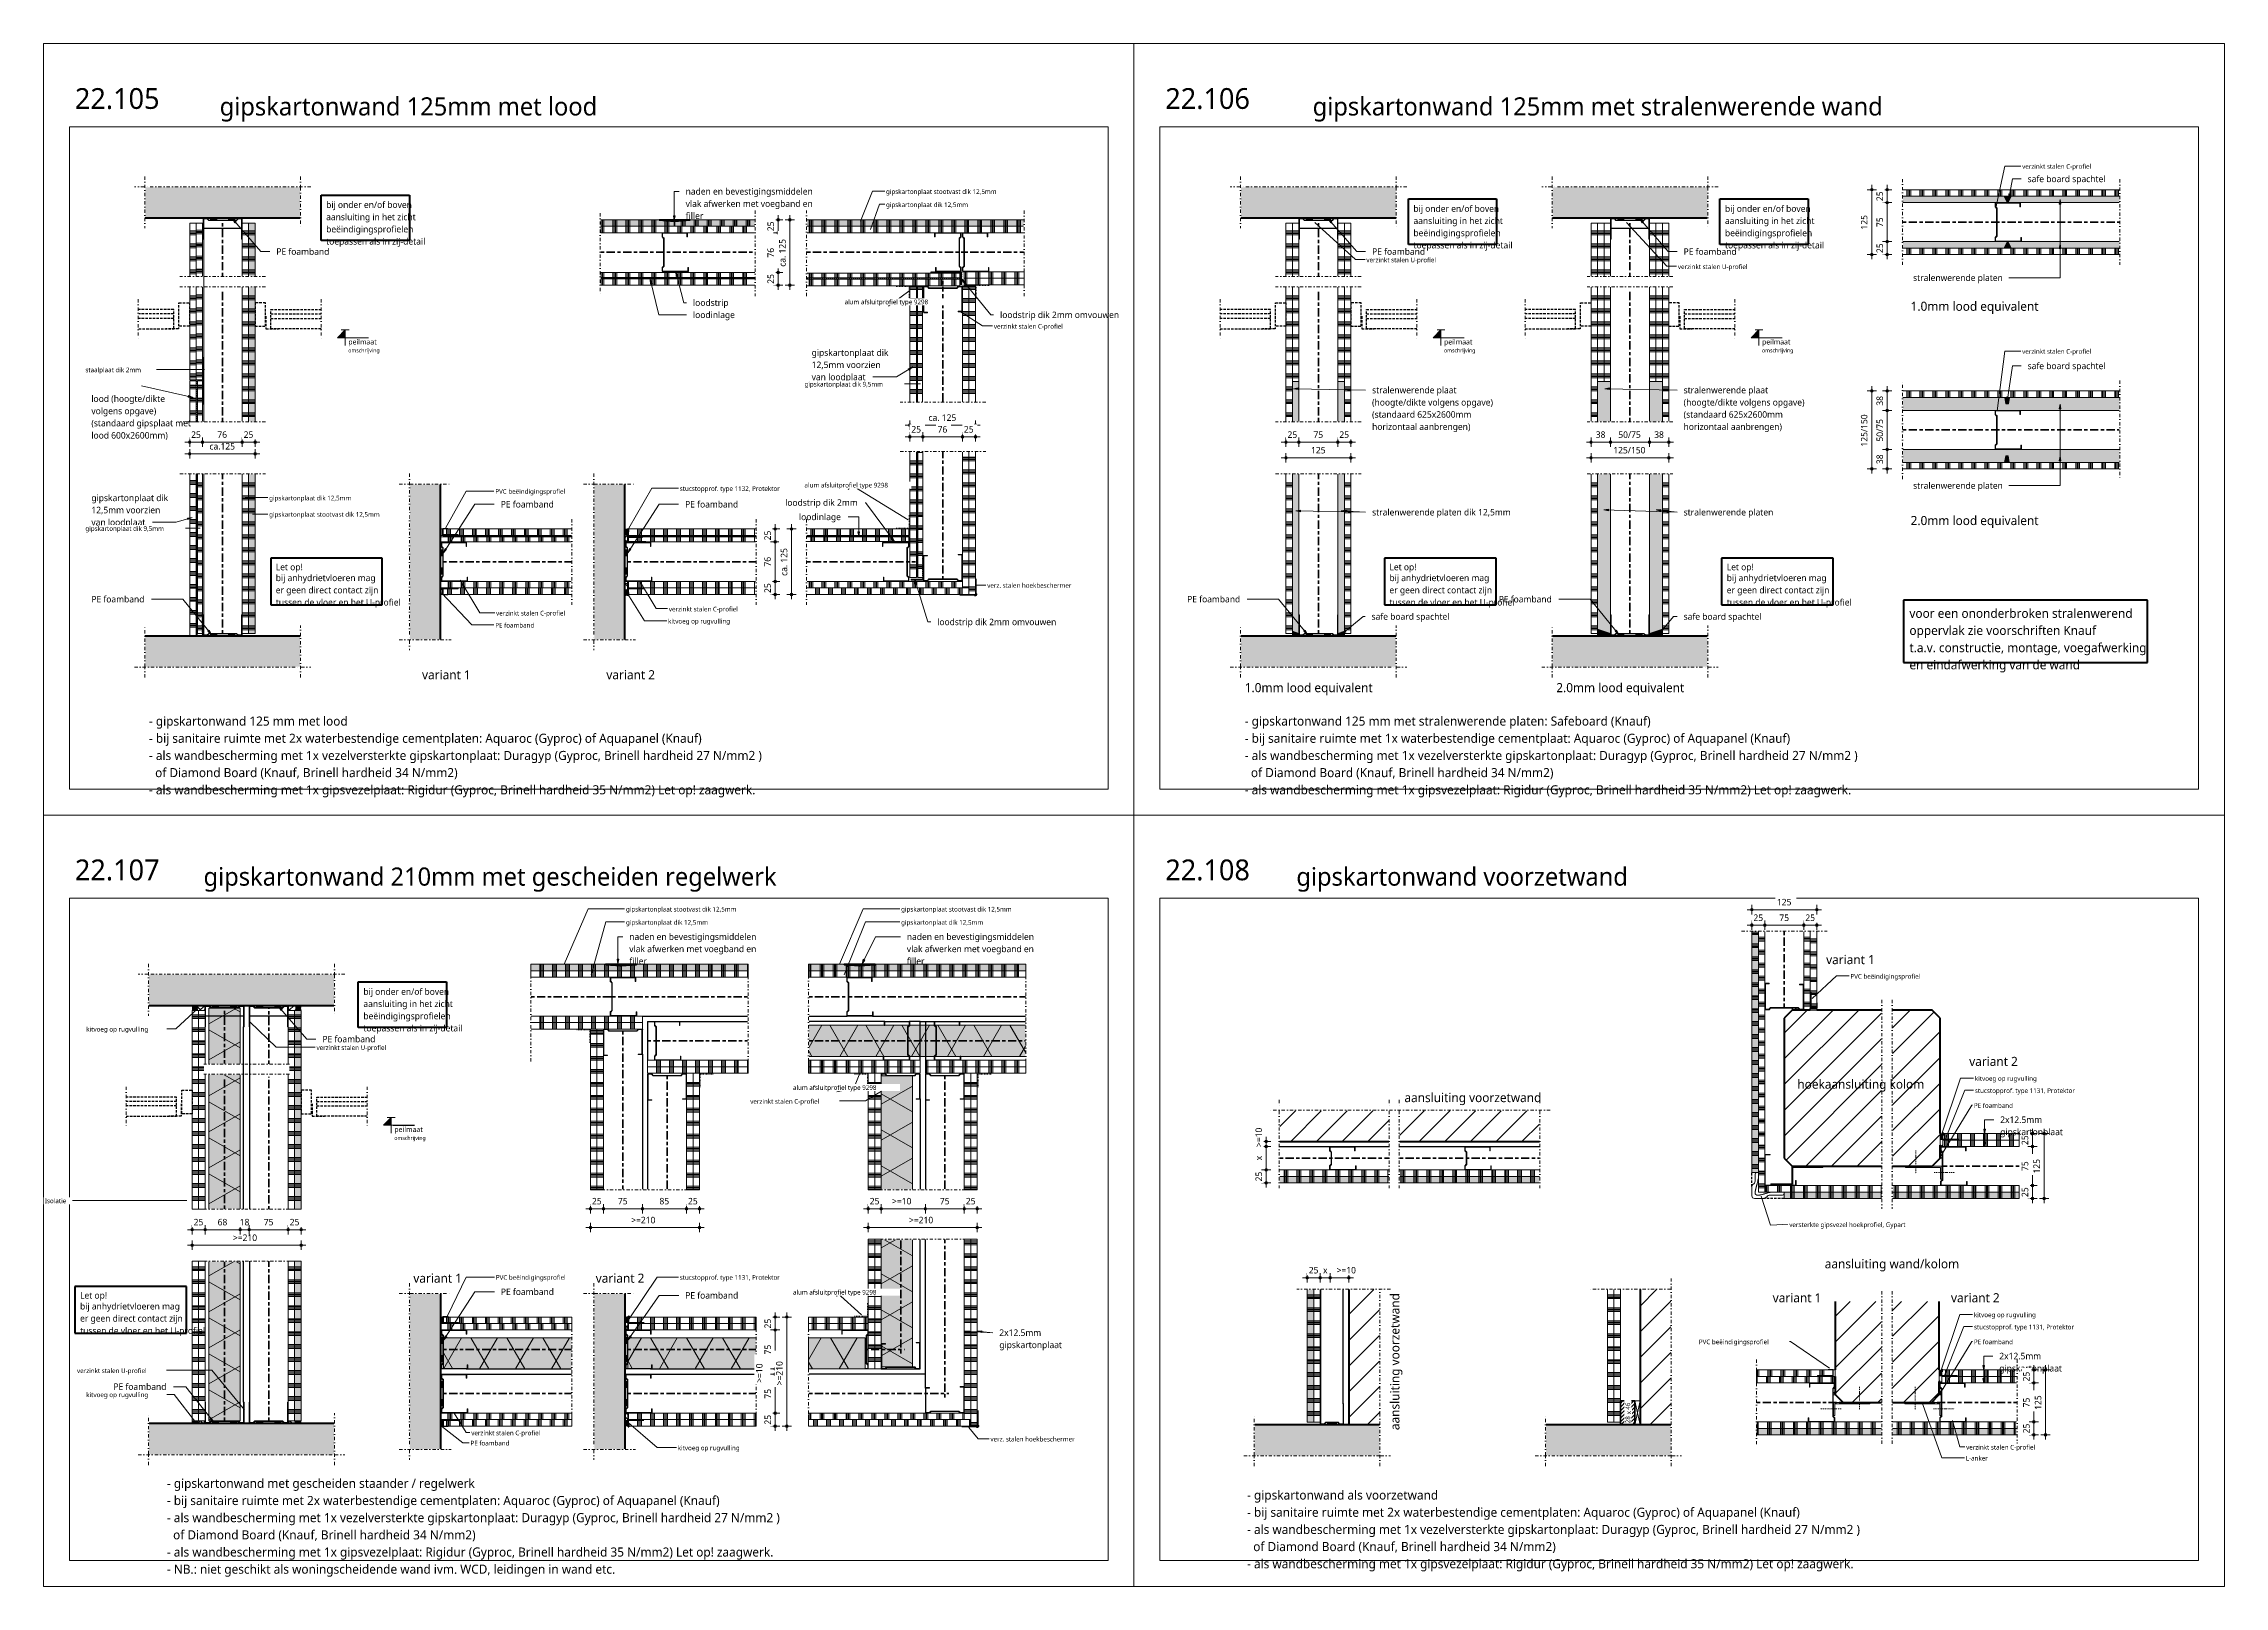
# Model space of a CAD drawing. Header units: millimetres. Extents: x -617 to 12931, y -7813 to -1363.
# Drawn here: x 4071 to 8271, y -4333 to -1363 of the extents above; entities that cross this region are included whole.
import ezdxf

# ---------------------------------------------------------------- set-up
doc = ezdxf.new("R2010")
doc.units = ezdxf.units.MM
for name, pattern in [('Center', [31.75, 6.35, -4.7625, 15.875, -4.7625]), ('Dash dot', [15.875, 6.35, -4.7625, 0, -4.7625]), ('Hidden', [7.14375, 4.7625, -2.38125]), ('Streep 1_5', [3, 1.5, -1.5]), ('Streep 2_2', [4, 2, -2]), ('Streep-stip _ detail', [4, 2, -1, 0, -1])]:
    doc.linetypes.add(name, pattern=pattern)
for name, color, linetype, lineweight in [('A-ANNO-DIMS', 211, 'Continuous', 13), ('A-ANNO-DIMS-5', 211, 'Continuous', 13), ('A-ANNO-IDEN', 131, 'Continuous', 18), ('A-ANNO-NOTE', 131, 'Continuous', 18), ('A-DETL', 90, 'Continuous', 13), ('A-DETL-CNTR', 5, 'Center', 35), ('A-DETL-GENF', 92, 'Continuous', 18), ('A-DETL-HDLN', 90, 'Hidden', 25), ('A-DETL-MBND', 5, 'Continuous', 25), ('A-DETL-THIN', 151, 'Continuous', 18), ('G-ANNO-TEXT', 231, 'Continuous', 13)]:
    doc.layers.add(name, color=color, linetype=linetype, lineweight=lineweight)
doc.styles.add('Segoe UI', font='segoeui.ttf', dxfattribs={"height": 7.5})
doc.styles.add('Segoe UI_1', font='segoeui.ttf', dxfattribs={"height": 10})
doc.styles.add('Segoe UI_2', font='segoeui.ttf', dxfattribs={"height": 9})
doc.styles.add('Segoe UI_3', font='segoeui.ttf', dxfattribs={"height": 12.5})
doc.styles.add('Segoe UI_4', font='segoeui.ttf', dxfattribs={"height": 17.5})
doc.styles.add('Segoe UI_5', font='segoeui.ttf', dxfattribs={"height": 40})
doc.styles.add('Segoe UI_6', font='segoeui.ttf', dxfattribs={"height": 35})
doc.dimstyles.new('2_5_mm', dxfattribs={"dimscale": 304.8, "dimtxt": 13.092049, "dimasz": 0.016404, "dimexe": 0.029528, "dimexo": 0.0625, "dimgap": 0.014764, "dimtad": 1, "dimdec": 0, "dimzin": 0, "dimdsep": 46, "dimtxsty": 'Segoe UI_3', "dimblk1": 'DOTBLANK', "dimblk2": 'DOTBLANK', "dimsah": 1, "dimcen": 0.09, "dimdle": 0.029528, "dimazin": 0, "dimtfac": 1, "dimtdec": 4, "dimtix": 1, "dimtmove": 0, "dimatfit": 3, "dimfxl": 0.029528, "dimfxlon": 1, "dimtvp": 1, "dimtfill": 1, "dimtolj": 1, "dimtzin": 0, "dimarcsym": 2})
doc.dimstyles.new('2_5_mm_1', dxfattribs={"dimscale": 304.8, "dimtxt": 13.092049, "dimasz": 0.016404, "dimexe": 0.029528, "dimexo": 0.0625, "dimgap": 0.014764, "dimtad": 1, "dimdec": 0, "dimzin": 0, "dimdsep": 46, "dimtxsty": 'Segoe UI_3', "dimblk1": 'DOTBLANK', "dimblk2": 'DOTBLANK', "dimsah": 1, "dimcen": 0.09, "dimdle": 0.029528, "dimazin": 0, "dimtfac": 1, "dimtdec": 4, "dimtix": 1, "dimtmove": 2, "dimatfit": 3, "dimfxl": 0.029528, "dimfxlon": 1, "dimtvp": 1, "dimtfill": 1, "dimtolj": 1, "dimtzin": 0, "dimarcsym": 2})
pattern_1 = [(300, (0, -60.8), (-51.9615, -30), []), (240, (0, -60.8), (-51.9615, 30), [])]
pattern_2 = [(60, (0, 60.8), (-51.962, 30), []), (120, (0, 60.8), (-51.962, -30), [])]
pattern_3 = [(45, (0, 0), (-24.74874, 24.74874), [])]

msp = doc.modelspace()

# ---------------------------------------------------------------- texts
at = {"layer": 'G-ANNO-TEXT', "color": 7, "attachment_point": 1}
for s, insert, char_height, width, style in [('22.105', (4131, -1448.8), 40, 201.624, 'Segoe UI_5'), ('gipskartonwand 125mm met lood', (4409.8, -1466.5), 35, 912.721, 'Segoe UI_6'), ('22.106', (6231, -1448.8), 40, 201.624, 'Segoe UI_5'), ('gipskartonwand 125mm met stralenwerende wand', (6514.8, -1466.5), 35, 1363.27, 'Segoe UI_6'), ('bij onder en/of boven', (4614.9, -1667.1), 12.5, 205.232, 'Segoe UI_3'), ('vlak afwerken met voegband en ', (5307.2, -1664.9), 12.5, 305.042, 'Segoe UI_3'), ('naden en bevestigingsmiddelen ', (5307.2, -1641.4), 12.5, 305.042, 'Segoe UI_3'), ('bij onder en/of boven', (6708.9, -1674.5), 12.5, 205.232, 'Segoe UI_3'), ('bij onder en/of boven', (7308.9, -1674.5), 12.5, 205.232, 'Segoe UI_3'), ('aansluiting in het zicht', (4614.9, -1690.6), 12.5, 211.245, 'Segoe UI_3'), ('beëindigingsprofielen', (4614.9, -1714.1), 12.5, 204.43, 'Segoe UI_3'), ('filler', (5307.2, -1688.4), 12.5, 40.886, 'Segoe UI_3'), ('aansluiting in het zicht', (6708.9, -1698), 12.5, 211.245, 'Segoe UI_3'), ('beëindigingsprofielen', (6708.9, -1721.4), 12.5, 204.43, 'Segoe UI_3'), ('aansluiting in het zicht', (7308.9, -1698), 12.5, 211.245, 'Segoe UI_3'), ('beëindigingsprofielen', (7308.9, -1721.4), 12.5, 204.43, 'Segoe UI_3'), ('PE foamband', (4518.9, -1757.2), 12.5, 125.063, 'Segoe UI_3'), ('toepassen als in zij-detail', (4614.9, -1737.6), 12.5, 235.696, 'Segoe UI_3'), ('PE foamband', (6629.2, -1757.2), 12.5, 125.063, 'Segoe UI_3'), ('PE foamband', (7229.2, -1757.2), 12.5, 125.063, 'Segoe UI_3'), ('toepassen als in zij-detail', (7308.9, -1744.9), 12.5, 235.696, 'Segoe UI_3'), ('stralenwerende platen', (7671.2, -1807.7), 12.5, 208.038, 'Segoe UI_3'), ('loodstrip', (5321.4, -1855.6), 12.5, 83.375, 'Segoe UI_3'), ('loodinlage', (5321.4, -1879), 12.5, 99.409, 'Segoe UI_3'), ('1.0mm lood equivalent', (7666.4, -1860), 17.5, 304.24, 'Segoe UI_4'), ('gipskartonplaat dik ', (5549.9, -1951.7), 12.5, 183.186, 'Segoe UI_3'), ('van loodplaat', (5549.9, -1998.7), 12.5, 127.869, 'Segoe UI_3'), ('12,5mm voorzien ', (5549.9, -1975.2), 12.5, 168.354, 'Segoe UI_3'), ('safe board spachtel', (7891.7, -1977.3), 12.5, 182.384, 'Segoe UI_3'), ('lood (hoogte/dikte', (4162.7, -2040.5), 12.5, 177.574, 'Segoe UI_3'), ('(hoogte/dikte volgens opgave)', (6629.2, -2047.4), 12.5, 289.008, 'Segoe UI_3'), ('stralenwerende plaat', (6629.2, -2023.9), 12.5, 195.612, 'Segoe UI_3'), ('(hoogte/dikte volgens opgave)', (7229.2, -2047.4), 12.5, 289.008, 'Segoe UI_3'), ('stralenwerende plaat', (7229.2, -2023.9), 12.5, 195.612, 'Segoe UI_3'), ('volgens opgave)', (4162.7, -2064), 12.5, 153.924, 'Segoe UI_3'), ('(standaard 625x2600mm', (6629.2, -2070.8), 12.5, 232.89, 'Segoe UI_3'), ('horizontaal aanbrengen)', (6629.2, -2094.3), 12.5, 229.683, 'Segoe UI_3'), ('lood 600x2600mm)', (4162.7, -2111), 12.5, 182.785, 'Segoe UI_3'), ('stralenwerende platen', (7671.2, -2207.7), 12.5, 208.038, 'Segoe UI_3'), ('gipskartonplaat dik ', (4162.7, -2231.4), 12.5, 183.186, 'Segoe UI_3'), ('12,5mm voorzien ', (4162.7, -2254.8), 12.5, 168.354, 'Segoe UI_3'), ('PE foamband', (4951.2, -2243.7), 12.5, 125.063, 'Segoe UI_3'), ('PE foamband', (5306.2, -2243.7), 12.5, 125.063, 'Segoe UI_3'), ('loodinlage', (5525.5, -2268), 12.5, 99.409, 'Segoe UI_3'), ('stralenwerende platen dik 12,5mm', (6629.2, -2259), 12.5, 324.283, 'Segoe UI_3'), ('stralenwerende platen', (7229.2, -2259), 12.5, 208.038, 'Segoe UI_3'), ('van loodplaat', (4162.7, -2278.3), 12.5, 127.869, 'Segoe UI_3'), ('2.0mm lood equivalent', (7666.4, -2272.5), 17.5, 304.24, 'Segoe UI_4'), ('bij anhydrietvloeren mag', (4517.8, -2385.4), 12.5, 234.494, 'Segoe UI_3'), ('Let op!', (4517.8, -2364.5), 12.5, 65.338, 'Segoe UI_3'), ('bij anhydrietvloeren mag', (6662.7, -2385.4), 12.5, 234.494, 'Segoe UI_3'), ('Let op!', (6662.7, -2364.5), 12.5, 65.338, 'Segoe UI_3'), ('bij anhydrietvloeren mag', (7312.3, -2385.4), 12.5, 234.494, 'Segoe UI_3'), ('Let op!', (7312.3, -2364.5), 12.5, 65.338, 'Segoe UI_3'), ('PE foamband', (4162.7, -2426.4), 12.5, 125.063, 'Segoe UI_3'), ('tussen de vloer en het U-profiel', (4517.8, -2432.4), 12.5, 297.025, 'Segoe UI_3'), ('er geen direct contact zijn', (4517.8, -2408.9), 12.5, 243.312, 'Segoe UI_3'), ('PE foamband', (6273.1, -2426.4), 12.5, 125.063, 'Segoe UI_3'), ('tussen de vloer en het U-profiel', (6662.7, -2432.4), 12.5, 297.025, 'Segoe UI_3'), ('er geen direct contact zijn', (6662.7, -2408.9), 12.5, 243.312, 'Segoe UI_3'), ('PE foamband', (6873.1, -2426.4), 12.5, 125.063, 'Segoe UI_3'), ('tussen de vloer en het U-profiel', (7312.3, -2432.4), 12.5, 297.025, 'Segoe UI_3'), ('er geen direct contact zijn', (7312.3, -2408.9), 12.5, 243.312, 'Segoe UI_3'), ('loodstrip dik 2mm omvouwen', (5791.8, -2470.2), 12.5, 281.793, 'Segoe UI_3'), ('safe board spachtel', (6628.2, -2459.8), 12.5, 182.384, 'Segoe UI_3'), ('safe board spachtel', (7229.2, -2459.8), 12.5, 182.384, 'Segoe UI_3'), ('voor een ononderbroken stralenwerend', (7664.1, -2451.1), 17.5, 525.105, 'Segoe UI_4'), ('t.a.v. constructie, montage, voegafwerking', (7664.1, -2517.2), 17.5, 555.569, 'Segoe UI_4'), ('oppervlak zie voorschriften Knauf', (7664.1, -2484.1), 17.5, 441.329, 'Segoe UI_4'), ('en eindafwerking van de wand', (7664.1, -2550.3), 17.5, 403.249, 'Segoe UI_4'), ('variant 1', (4799.5, -2569.4), 17.5, 113.84, 'Segoe UI_4'), ('variant 2', (5154.5, -2569.4), 17.5, 113.84, 'Segoe UI_4'), ('1.0mm lood equivalent', (6384, -2594.2), 17.5, 304.24, 'Segoe UI_4'), ('2.0mm lood equivalent', (6984, -2594.2), 17.5, 304.24, 'Segoe UI_4'), ('- gipskartonwand 125 mm met lood', (4273.6, -2658.6), 17.5, 477.806, 'Segoe UI_4'), ('- gipskartonwand 125 mm met stralenwerende platen: Safeboard (Knauf)', (6384, -2658.6), 17.5, 962.426, 'Segoe UI_4'), ('- bij sanitaire ruimte met 2x waterbestendige cementplaten: Aquaroc (Gyproc) of Aquapanel (Knauf)', (4273.6, -2691.7), 17.5, 1316.772, 'Segoe UI_4'), ('- als wandbescherming met 1x vezelversterkte gipskartonplaat: Duragyp (Gyproc, Brinell hardheid 27 N/mm2 )', (4273.6, -2724.8), 17.5, 1455.063, 'Segoe UI_4'), ('- bij sanitaire ruimte met 1x waterbestendige cementplaat: Aquaroc (Gyproc) of Aquapanel (Knauf)', (6384, -2691.7), 17.5, 1299.535, 'Segoe UI_4'), ('- als wandbescherming met 1x vezelversterkte gipskartonplaat: Duragyp (Gyproc, Brinell hardheid 27 N/mm2 )', (6384, -2724.8), 17.5, 1455.063, 'Segoe UI_4'), ('  of Diamond Board (Knauf, Brinell hardheid 34 N/mm2)', (4273.6, -2757.8), 17.5, 736.751, 'Segoe UI_4'), ('  of Diamond Board (Knauf, Brinell hardheid 34 N/mm2)', (6384, -2757.8), 17.5, 736.751, 'Segoe UI_4'), ('- als wandbescherming met 1x gipsvezelplaat: Rigidur (Gyproc, Brinell hardheid 35 N/mm2) Let op! zaagwerk.', (4273.6, -2790.9), 17.5, 1444.24, 'Segoe UI_4'), ('- als wandbescherming met 1x gipsvezelplaat: Rigidur (Gyproc, Brinell hardheid 35 N/mm2) Let op! zaagwerk.', (6384, -2790.9), 17.5, 1444.24, 'Segoe UI_4'), ('22.107', (4131, -2933.8), 40, 201.624, 'Segoe UI_5'), ('22.108', (6231, -2933.8), 40, 201.624, 'Segoe UI_5'), ('gipskartonwand 210mm met gescheiden regelwerk', (4378.7, -2949.2), 35, 1374.894, 'Segoe UI_6'), ('gipskartonwand voorzetwand', (6483.4, -2949.2), 35, 795.675, 'Segoe UI_6'), ('vlak afwerken met voegband en ', (5198.6, -3099.7), 12.5, 305.042, 'Segoe UI_3'), ('naden en bevestigingsmiddelen ', (5198.6, -3076.3), 12.5, 305.042, 'Segoe UI_3'), ('vlak afwerken met voegband en ', (5733.2, -3099.7), 12.5, 305.042, 'Segoe UI_3'), ('naden en bevestigingsmiddelen ', (5733.2, -3076.3), 12.5, 305.042, 'Segoe UI_3'), ('filler', (5198.6, -3123.2), 12.5, 40.886, 'Segoe UI_3'), ('filler', (5733.2, -3123.2), 12.5, 40.886, 'Segoe UI_3'), ('variant 1', (7503.7, -3117.8), 17.5, 113.84, 'Segoe UI_4'), ('bij onder en/of boven', (4686.6, -3181.9), 12.5, 205.232, 'Segoe UI_3'), ('aansluiting in het zicht', (4686.6, -3205.4), 12.5, 211.245, 'Segoe UI_3'), ('beëindigingsprofielen', (4686.6, -3228.9), 12.5, 204.43, 'Segoe UI_3'), ('PE foamband', (4607.6, -3273.3), 12.5, 125.063, 'Segoe UI_3'), ('variant 2', (7779.2, -3313.8), 17.5, 113.84, 'Segoe UI_4'), ('hoekaansluiting kolom', (7448.3, -3357.6), 17.5, 299.831, 'Segoe UI_4'), ('aansluiting voorzetwand', (6691.5, -3383.4), 17.5, 322.278, 'Segoe UI_4'), ('variant 1', (4782.7, -3731.1), 17.5, 113.84, 'Segoe UI_4'), ('variant 2', (5134, -3731.1), 17.5, 113.84, 'Segoe UI_4'), ('aansluiting wand/kolom', (7501.1, -3703.4), 17.5, 317.869, 'Segoe UI_4'), ('Let op!', (4140.9, -3766.7), 12.5, 65.338, 'Segoe UI_3'), ('PE foamband', (4951.4, -3759.8), 12.5, 125.063, 'Segoe UI_3'), ('PE foamband', (5306.4, -3766.7), 12.5, 125.063, 'Segoe UI_3'), ('variant 1', (7400.8, -3768.8), 17.5, 113.84, 'Segoe UI_4'), ('variant 2', (7744.2, -3768.8), 17.5, 113.84, 'Segoe UI_4'), ('er geen direct contact zijn', (4140.9, -3811), 12.5, 243.312, 'Segoe UI_3'), ('bij anhydrietvloeren mag', (4140.9, -3787.6), 12.5, 234.494, 'Segoe UI_3'), ('tussen de vloer en het U-profiel', (4140.9, -3834.5), 12.5, 297.025, 'Segoe UI_3'), ('2x12.5mm ', (5911.3, -3838.5), 12.5, 103.418, 'Segoe UI_3'), ('gipskartonplaat', (5911.3, -3862), 12.5, 145.506, 'Segoe UI_3'), ('2x12.5mm ', (7837.2, -3883.5), 12.5, 103.418, 'Segoe UI_3'), ('PE foamband', (4205.1, -3942.4), 12.5, 125.063, 'Segoe UI_3'), ('gipskartonplaat', (7837.2, -3907), 12.5, 145.506, 'Segoe UI_3'), ('- gipskartonwand met gescheiden staander / regelwerk', (4308.2, -4126), 17.5, 730.337, 'Segoe UI_4'), ('- bij sanitaire ruimte met 2x waterbestendige cementplaten: Aquaroc (Gyproc) of Aquapanel (Knauf)', (4308.2, -4159.1), 17.5, 1316.772, 'Segoe UI_4'), ('- gipskartonwand als voorzetwand', (6388.5, -4148.6), 17.5, 454.958, 'Segoe UI_4'), ('- als wandbescherming met 1x vezelversterkte gipskartonplaat: Duragyp (Gyproc, Brinell hardheid 27 N/mm2 )', (4308.2, -4192.1), 17.5, 1455.063, 'Segoe UI_4'), ('- bij sanitaire ruimte met 2x waterbestendige cementplaten: Aquaroc (Gyproc) of Aquapanel (Knauf)', (6388.5, -4181.7), 17.5, 1316.772, 'Segoe UI_4'), ('  of Diamond Board (Knauf, Brinell hardheid 34 N/mm2)', (4308.2, -4225.2), 17.5, 736.751, 'Segoe UI_4'), ('- als wandbescherming met 1x vezelversterkte gipskartonplaat: Duragyp (Gyproc, Brinell hardheid 27 N/mm2 )', (6388.5, -4214.8), 17.5, 1455.063, 'Segoe UI_4'), ('- als wandbescherming met 1x gipsvezelplaat: Rigidur (Gyproc, Brinell hardheid 35 N/mm2) Let op! zaagwerk.', (4308.2, -4258.3), 17.5, 1444.24, 'Segoe UI_4'), ('- als wandbescherming met 1x gipsvezelplaat: Rigidur (Gyproc, Brinell hardheid 35 N/mm2) Let op! zaagwerk.', (6388.5, -4280.9), 17.5, 1444.24, 'Segoe UI_4'), ('  of Diamond Board (Knauf, Brinell hardheid 34 N/mm2)', (6388.5, -4247.8), 17.5, 736.751, 'Segoe UI_4'), ('- NB.: niet geschikt als woningscheidende wand ivm. WCD, leidingen in wand etc.', (4308.2, -4291.3), 17.5, 1070.253, 'Segoe UI_4')]:
    msp.add_mtext(s, dxfattribs=dict(at, insert=insert, char_height=char_height, width=width, style=style))
at = {"layer": 'G-ANNO-TEXT', "color": 7, "insert": (6664.4, -4032.4), "char_height": 17.5, "width": 322.278, "attachment_point": 1, "rotation": 90, "style": 'Segoe UI_4'}
msp.add_mtext('aansluiting voorzetwand', dxfattribs=at)

# ---------------------------------------------------------------- blocks, each defined once
blk = doc.blocks.new('40  gipsplaat - D12_5-2957491-22_1 Principedetails metalstud')
at = {"layer": 'A-DETL-GENF', "lineweight": 13}
h = blk.add_hatch(dxfattribs=at)
h.set_pattern_fill('FP_169', color=256, style=0, pattern_type=2)
h.set_pattern_definition([(270, (2020.414, 4376.984), (25, 1e-15), []), (270, (2022.914, 4376.984), (25, 1e-15), []), (270, (2025.414, 4376.984), (25, 1e-15), []), (270, (2027.914, 4376.984), (25, 1e-15), [])])
h.paths.add_polyline_path([(0, 0.3), (43, 0.3), (43, 0), (178.3, 0), (178.3, 12.5), (0, 12.5)])
h.paths.add_polyline_path([(199.8, 0), (301.7, 0), (301.7, 12.5), (199.8, 12.5)])
at = {"layer": 'A-DETL-GENF'}
for p, q in [((0.1, 12.5), (0, 12.5)), ((0, 12.5), (0, 0.3)), ((0.1, 12.5), (0, 12.5)), ((0, 12.5), (0, 0.3)), ((178.3, 12.5), (0.1, 12.5)), ((43, 0), (178.3, 0)), ((43, 0), (178.3, 0)), ((301.7, 12.5), (199.8, 12.5)), ((199.8, 0), (301.7, 0)), ((199.8, 0), (301.7, 0)), ((301.7, 0), (301.7, 12.5)), ((301.7, 0), (301.7, 12.5))]:
    blk.add_line(p, q, dxfattribs=at)
blk = doc.blocks.new('40  gipsplaat - stootvast D12_5-2957487-22_1 Principedetails metalstud')
at = {"layer": 'A-DETL-GENF'}
blk.add_hatch(color=256, dxfattribs=at).paths.add_polyline_path([(1, 0), (142.5, 0), (142.5, 9.5), (113, 11.5), (113, 12.5), (1, 12.5)])
at = {"layer": 'A-DETL-GENF', "lineweight": 13}
h = blk.add_hatch(dxfattribs=at)
h.set_pattern_fill('FP_170', color=256, style=0, pattern_type=2)
h.set_pattern_definition([(90, (-5132.928, 1714.81), (-25, 1e-15), []), (90, (-5130.428, 1714.81), (-25, 1e-15), []), (90, (-5127.928, 1714.81), (-25, 1e-15), []), (90, (-5125.428, 1714.81), (-25, 1e-15), [])])
h.paths.add_polyline_path([(1, 0), (142.5, 0), (142.5, 9.5), (113, 11.5), (113, 12.5), (1, 12.5)])
at = {"layer": 'A-DETL-GENF'}
for p, q in [((113, 12.5), (1, 12.5)), ((113, 12.5), (1, 12.5)), ((1, 0), (142.5, 0)), ((142.5, 0), (142.5, 9.5)), ((142.5, 0), (142.5, 9.5))]:
    blk.add_line(p, q, dxfattribs=at)
blk = doc.blocks.new('40  gipsplaat - D9_5-2957486-22_1 Principedetails metalstud')
at = {"layer": 'A-DETL-GENF', "lineweight": 13}
h = blk.add_hatch(dxfattribs=at)
h.set_pattern_fill('FP_171', color=256, style=0, pattern_type=2)
h.set_pattern_definition([(90, (-5132.928, 1803.622), (-25, 1e-15), []), (90, (-5130.428, 1803.622), (-25, 1e-15), []), (90, (-5127.928, 1803.622), (-25, 1e-15), []), (90, (-5125.428, 1803.622), (-25, 1e-15), [])])
h.paths.add_polyline_path([(1, -9.5), (297.5, -9.5), (297.5, 0), (1, 0)])
at = {"layer": 'A-DETL-GENF'}
for p, q in [((297.5, 0), (1, 0)), ((297.5, 0), (1, 0)), ((1, -9.5), (297.5, -9.5)), ((1, -9.5), (297.5, -9.5))]:
    blk.add_line(p, q, dxfattribs=at)
blk = doc.blocks.new('40  gipsplaat - stootvast D12_5-2957485-22_1 Principedetails metalstud')
at = {"layer": 'A-DETL-GENF'}
blk.add_hatch(color=256, dxfattribs=at).paths.add_polyline_path([(0, 0), (154, 0), (154, 12.5), (29.5, 12.5), (29.5, 11.5), (0, 9.5), (0, 9.3)])
at = {"layer": 'A-DETL-GENF', "lineweight": 13}
h = blk.add_hatch(dxfattribs=at)
h.set_pattern_fill('FP_172', color=256, style=0, pattern_type=2)
h.set_pattern_definition([(90, (-5276.41, 1714.81), (-25, 1e-15), []), (90, (-5273.91, 1714.81), (-25, 1e-15), []), (90, (-5271.41, 1714.81), (-25, 1e-15), []), (90, (-5268.91, 1714.81), (-25, 1e-15), [])])
h.paths.add_polyline_path([(0, 0), (154, 0), (154, 12.5), (29.5, 12.5), (29.5, 11.5), (0, 9.5), (0, 9.3)])
at = {"layer": 'A-DETL-GENF'}
for p, q in [((0, 9.5), (0, 0)), ((0, 9.5), (0, 0)), ((0, 0), (154, 0)), ((154, 12.5), (29.5, 12.5)), ((154, 12.5), (29.5, 12.5))]:
    blk.add_line(p, q, dxfattribs=at)
blk = doc.blocks.new('40  gipsplaat - D12_5-2957471-22_1 Principedetails metalstud')
at = {"layer": 'A-DETL-GENF', "lineweight": 13}
h = blk.add_hatch(dxfattribs=at)
h.set_pattern_fill('FP_173', color=256, style=0, pattern_type=2)
h.set_pattern_definition([(90, (-5132.928, 1727.31), (-25, 1e-15), []), (90, (-5130.428, 1727.31), (-25, 1e-15), []), (90, (-5127.928, 1727.31), (-25, 1e-15), []), (90, (-5125.428, 1727.31), (-25, 1e-15), [])])
h.paths.add_polyline_path([(1, 0), (297.5, 0), (297.5, 12.5), (1, 12.5)])
at = {"layer": 'A-DETL-GENF'}
for p, q in [((297.5, 12.5), (1, 12.5)), ((297.5, 12.5), (1, 12.5)), ((1, 0), (119.7, 0)), ((1, 0), (119.7, 0)), ((119.7, 0), (158.7, 0)), ((158.7, 0), (166.7, 0)), ((166.7, 0), (297.5, 0)), ((166.7, 0), (297.5, 0))]:
    blk.add_line(p, q, dxfattribs=at)
blk = doc.blocks.new('40  gipsplaat - D12_5-2957472-22_1 Principedetails metalstud')
at = {"layer": 'A-DETL-GENF', "lineweight": 13}
h = blk.add_hatch(dxfattribs=at)
h.set_pattern_fill('FP_174', color=256, style=0, pattern_type=2)
h.set_pattern_definition([(90, (-5132.928, 1815.81), (-25, 1e-15), []), (90, (-5130.428, 1815.81), (-25, 1e-15), []), (90, (-5127.928, 1815.81), (-25, 1e-15), []), (90, (-5125.428, 1815.81), (-25, 1e-15), [])])
h.paths.add_polyline_path([(1, -12.5), (297.5, -12.5), (297.5, 0), (1, 0)])
at = {"layer": 'A-DETL-GENF'}
for p, q in [((297.5, 0), (1, 0)), ((297.5, 0), (1, 0)), ((1, -12.5), (297.5, -12.5)), ((1, -12.5), (297.5, -12.5))]:
    blk.add_line(p, q, dxfattribs=at)
blk = doc.blocks.new('40  gipsplaat - D12_5-V140-22_1 Principedetails metalstud')
at = {"layer": 'A-DETL-GENF', "lineweight": 13}
h = blk.add_hatch(dxfattribs=at)
h.set_pattern_fill('FP_175', color=256, style=0, pattern_type=2)
h.set_pattern_definition([(90, (-2158.536, -5840.23), (-25, 1e-15), []), (90, (-2161.036, -5840.23), (-25, 1e-15), []), (90, (-2163.536, -5840.23), (-25, 1e-15), []), (90, (-2166.036, -5840.23), (-25, 1e-15), [])])
h.paths.add_polyline_path([(262.5, 0), (262.5, 12.5), (1, 12.5), (1, 0), (250, 0)])
at = {"layer": 'A-DETL-GENF'}
for p, q in [((262.5, 12.5), (1, 12.5)), ((1, 0), (199, 0)), ((1, 0), (199, 0)), ((199, 0), (209, 0)), ((209, 0), (248, 0)), ((248, 0), (250, 0)), ((248, 0), (250, 0)), ((250, 0), (262.5, 0)), ((262.5, 0), (262.5, 12.5)), ((262.5, 0), (262.5, 12.5))]:
    blk.add_line(p, q, dxfattribs=at)
blk = doc.blocks.new('40  gipsplaat - D12_5-V141-22_1 Principedetails metalstud')
at = {"layer": 'A-DETL-GENF', "lineweight": 13}
h = blk.add_hatch(dxfattribs=at)
h.set_pattern_fill('FP_176', color=256, style=0, pattern_type=2)
h.set_pattern_definition([(90, (-2158.536, -5852.73), (-25, 1e-15), []), (90, (-2161.036, -5852.73), (-25, 1e-15), []), (90, (-2163.536, -5852.73), (-25, 1e-15), []), (90, (-2166.036, -5852.73), (-25, 1e-15), [])])
h.paths.add_polyline_path([(275, 4), (275, 12.5), (1, 12.5), (1, 0), (275, 0)])
at = {"layer": 'A-DETL-GENF'}
for p, q in [((275, 12.5), (1, 12.5)), ((275, 12.5), (1, 12.5)), ((1, 0), (262.5, 0)), ((1, 0), (262.5, 0)), ((262.5, 0), (275, 0)), ((275, 0), (275, 12.5)), ((275, 0), (275, 12.5))]:
    blk.add_line(p, q, dxfattribs=at)
blk = doc.blocks.new('40  gipsplaat - D12_5-V142-22_1 Principedetails metalstud')
at = {"layer": 'A-DETL-GENF', "lineweight": 13}
h = blk.add_hatch(dxfattribs=at)
h.set_pattern_fill('FP_177', color=256, style=0, pattern_type=2)
h.set_pattern_definition([(270, (5830.23, -2398.536), (25, 1e-15), []), (270, (5827.73, -2398.536), (25, 1e-15), []), (270, (5825.23, -2398.536), (25, 1e-15), []), (270, (5822.73, -2398.536), (25, 1e-15), [])])
h.paths.add_polyline_path([(299, 12.5), (0, 12.5), (0, 0), (299, 0)])
at = {"layer": 'A-DETL-GENF'}
for p, q in [((299, 12.5), (0, 12.5)), ((0, 12.5), (0, 0)), ((0, 12.5), (0, 0)), ((0, 0), (104, 0)), ((0, 0), (104, 0)), ((104, 0), (143, 0)), ((143, 0), (151, 0)), ((151, 0), (299, 0)), ((151, 0), (299, 0))]:
    blk.add_line(p, q, dxfattribs=at)
blk = doc.blocks.new('40  gipsplaat - D12_5-V143-22_1 Principedetails metalstud')
at = {"layer": 'A-DETL-GENF', "lineweight": 13}
h = blk.add_hatch(dxfattribs=at)
h.set_pattern_fill('FP_178', color=256, style=0, pattern_type=2)
h.set_pattern_definition([(270, (5842.73, -2411.036), (25, 1e-15), []), (270, (5840.23, -2411.036), (25, 1e-15), []), (270, (5837.73, -2411.036), (25, 1e-15), []), (270, (5835.23, -2411.036), (25, 1e-15), [])])
h.paths.add_polyline_path([(311.5, 12.5), (0, 12.5), (0, 0), (311.5, 0)])
at = {"layer": 'A-DETL-GENF'}
for p, q in [((311.5, 12.5), (0, 12.5)), ((0, 12.5), (0, 0)), ((311.5, 12.5), (0, 12.5)), ((0, 12.5), (0, 0)), ((0, 0), (311.5, 0)), ((0, 0), (311.5, 0))]:
    blk.add_line(p, q, dxfattribs=at)
blk = doc.blocks.new('40  gipsplaat - D9_5-2957473-22_1 Principedetails metalstud')
at = {"layer": 'A-DETL-GENF', "lineweight": 13}
h = blk.add_hatch(dxfattribs=at)
h.set_pattern_fill('FP_179', color=256, style=0, pattern_type=2)
h.set_pattern_definition([(270, (2401.195, 5763.76), (25, 1e-15), []), (270, (2403.695, 5763.76), (25, 1e-15), []), (270, (2406.195, 5763.76), (25, 1e-15), []), (270, (2408.695, 5763.76), (25, 1e-15), [])])
h.paths.add_polyline_path([(0, 0), (240.7, 0), (240.7, 9.5), (0, 9.5)])
at = {"layer": 'A-DETL-GENF'}
for p, q in [((240.7, 9.5), (0, 9.5)), ((0, 9.5), (0, 0)), ((240.7, 9.5), (0, 9.5)), ((0, 9.5), (0, 0)), ((0, 0), (240.7, 0)), ((0, 0), (240.7, 0)), ((240.7, 0), (240.7, 9.5)), ((240.7, 0), (240.7, 9.5))]:
    blk.add_line(p, q, dxfattribs=at)
blk = doc.blocks.new('40  gipsplaat - D12_5-2957474-22_1 Principedetails metalstud')
at = {"layer": 'A-DETL-GENF', "lineweight": 13}
h = blk.add_hatch(dxfattribs=at)
h.set_pattern_fill('FP_180', color=256, style=0, pattern_type=2)
h.set_pattern_definition([(270, (2400.96, 5751.73), (25, 1e-15), []), (270, (2403.46, 5751.73), (25, 1e-15), []), (270, (2405.96, 5751.73), (25, 1e-15), []), (270, (2408.46, 5751.73), (25, 1e-15), [])])
h.paths.add_polyline_path([(0, 12.5), (0, 0), (241.4, 0), (241.4, 12.5), (20.2, 12.5)])
at = {"layer": 'A-DETL-GENF'}
for p, q in [((241.4, 12.5), (0, 12.5)), ((0, 12.5), (0, 0)), ((241.4, 12.5), (0, 12.5)), ((0, 12.5), (0, 0)), ((0, 0), (241.4, 0)), ((0, 0), (241.4, 0))]:
    blk.add_line(p, q, dxfattribs=at)
blk = doc.blocks.new('40  gipsplaat - D9_5-2957475-22_1 Principedetails metalstud')
at = {"layer": 'A-DETL-GENF', "lineweight": 13}
h = blk.add_hatch(dxfattribs=at)
h.set_pattern_fill('FP_181', color=256, style=0, pattern_type=2)
h.set_pattern_definition([(270, (5726.967, -2312.223), (25, 1e-15), []), (270, (5724.467, -2312.223), (25, 1e-15), []), (270, (5721.967, -2312.223), (25, 1e-15), []), (270, (5719.467, -2312.223), (25, 1e-15), [])])
h.paths.add_polyline_path([(195.7, 9.5), (0, 9.5), (0, 0), (195.7, 0)])
at = {"layer": 'A-DETL-GENF'}
for p, q in [((195.7, 9.5), (0, 9.5)), ((0, 9.5), (0, 0)), ((195.7, 9.5), (0, 9.5)), ((0, 9.5), (0, 0)), ((0, 0), (195.7, 0)), ((0, 0), (195.7, 0))]:
    blk.add_line(p, q, dxfattribs=at)
blk = doc.blocks.new('40  gipsplaat - D12_5-2957476-22_1 Principedetails metalstud')
at = {"layer": 'A-DETL-GENF', "lineweight": 13}
h = blk.add_hatch(dxfattribs=at)
h.set_pattern_fill('FP_182', color=256, style=0, pattern_type=2)
h.set_pattern_definition([(270, (5726.887, -2297.536), (25, 1e-15), []), (270, (5724.387, -2297.536), (25, 1e-15), []), (270, (5721.887, -2297.536), (25, 1e-15), []), (270, (5719.387, -2297.536), (25, 1e-15), [])])
h.paths.add_polyline_path([(195.7, 12.5), (0, 12.5), (0, 0), (195.7, 0)])
at = {"layer": 'A-DETL-GENF'}
for p, q in [((195.7, 12.5), (0, 12.5)), ((0, 12.5), (0, 0)), ((195.7, 12.5), (0, 12.5)), ((0, 12.5), (0, 0)), ((0, 0), (195.7, 0)), ((0, 0), (195.7, 0))]:
    blk.add_line(p, q, dxfattribs=at)
blk = doc.blocks.new('22 metalstud profiel - 75 mm-4394545-22_1 Principedetails metalstud')
at = {"layer": 'A-DETL-GENF'}
blk.add_hatch(color=256, dxfattribs=at).paths.add_polyline_path([(29.5, 0), (26.5, -3), (-26.5, -3), (-29.5, 0), (-36.5, 0), (-37.5, -1), (-37.5, -50), (-36.5, -51), (-29.5, -51), (-29.5, -50), (-36.5, -50), (-36.5, -1), (-29.9, -1), (-26.9, -4), (26.9, -4), (29.9, -1), (36.5, -1), (36.5, -48), (29.5, -48), (29.5, -49), (36.5, -49), (37.5, -48), (37.5, -1), (36.5, 0)])
for p, q in [((-36.5, 0), (-37.5, -1)), ((-29.5, 0), (-36.5, 0)), ((-26.5, -3), (-29.5, 0)), ((29.5, 0), (26.5, -3)), ((36.5, 0), (29.5, 0)), ((37.5, -1), (36.5, 0)), ((-37.5, -1), (-37.5, -50)), ((-36.5, -50), (-36.5, -1)), ((-36.5, -1), (-29.9, -1)), ((-29.9, -1), (-26.9, -4)), ((-26.9, -4), (26.9, -4)), ((26.5, -3), (-26.5, -3)), ((26.9, -4), (29.9, -1)), ((29.9, -1), (36.5, -1)), ((36.5, -1), (36.5, -48)), ((37.5, -48), (37.5, -1)), ((-37.5, -50), (-36.5, -51)), ((-29.5, -50), (-36.5, -50)), ((-36.5, -51), (-29.5, -51)), ((-29.5, -51), (-29.5, -50)), ((36.5, -48), (29.5, -48)), ((29.5, -48), (29.5, -49)), ((29.5, -49), (36.5, -49)), ((36.5, -49), (37.5, -48))]:
    blk.add_line(p, q, dxfattribs=at)
blk = doc.blocks.new('40  gipsplaat - D12_5-V144-22_1 Principedetails metalstud')
at = {"layer": 'A-DETL-GENF', "lineweight": 13}
h = blk.add_hatch(dxfattribs=at)
h.set_pattern_fill('FP_183', color=256, style=0, pattern_type=2)
h.set_pattern_definition([(90, (-5530.23, 1727.31), (-25, 1e-15), []), (90, (-5527.73, 1727.31), (-25, 1e-15), []), (90, (-5525.23, 1727.31), (-25, 1e-15), []), (90, (-5522.73, 1727.31), (-25, 1e-15), [])])
h.paths.add_polyline_path([(1, 0), (417.7, 0), (417.7, 12.5), (1, 12.5)])
at = {"layer": 'A-DETL-GENF'}
for p, q in [((417.7, 12.5), (1, 12.5)), ((1, 0), (247.5, 0)), ((1, 0), (247.5, 0)), ((247.5, 0), (257.5, 0)), ((257.5, 0), (296.5, 0)), ((296.5, 0), (301, 0)), ((296.5, 0), (301, 0)), ((301, 0), (340, 0)), ((340, 0), (348, 0)), ((348, 0), (417.7, 0)), ((348, 0), (417.7, 0))]:
    blk.add_line(p, q, dxfattribs=at)
blk = doc.blocks.new('40  gipsplaat - stootvast D12_5-V145-22_1 Principedetails metalstud')
at = {"layer": 'A-DETL-GENF'}
blk.add_hatch(color=256, dxfattribs=at).paths.add_polyline_path([(1, 0), (417.7, 0), (417.7, 12.5), (1, 12.5)])
at = {"layer": 'A-DETL-GENF', "lineweight": 13}
h = blk.add_hatch(dxfattribs=at)
h.set_pattern_fill('FP_184', color=256, style=0, pattern_type=2)
h.set_pattern_definition([(90, (-5530.23, 1714.81), (-25, 1e-15), []), (90, (-5527.73, 1714.81), (-25, 1e-15), []), (90, (-5525.23, 1714.81), (-25, 1e-15), []), (90, (-5522.73, 1714.81), (-25, 1e-15), [])])
h.paths.add_polyline_path([(1, 0), (417.7, 0), (417.7, 12.5), (1, 12.5)])
at = {"layer": 'A-DETL-GENF'}
for p, q in [((417.7, 12.5), (1, 12.5)), ((417.7, 12.5), (1, 12.5)), ((1, 0), (417.7, 0)), ((1, 0), (417.7, 0))]:
    blk.add_line(p, q, dxfattribs=at)
blk = doc.blocks.new('40  gipsplaat - D9_5-2957477-22_1 Principedetails metalstud')
at = {"layer": 'A-DETL-GENF', "lineweight": 13}
h = blk.add_hatch(dxfattribs=at)
h.set_pattern_fill('FP_185', color=256, style=0, pattern_type=2)
h.set_pattern_definition([(90, (-5530.23, 1814.31), (-25, 1e-15), []), (90, (-5527.73, 1814.31), (-25, 1e-15), []), (90, (-5525.23, 1814.31), (-25, 1e-15), []), (90, (-5522.73, 1814.31), (-25, 1e-15), [])])
h.paths.add_polyline_path([(257.7, 0), (295, 0), (295, 9.5), (1, 9.5), (1, 0), (198.9, 0)])
at = {"layer": 'A-DETL-GENF'}
for p, q in [((295, 9.5), (1, 9.5)), ((295, 9.5), (1, 9.5)), ((1, 0), (295, 0)), ((1, 0), (295, 0)), ((295, 0), (295, 9.5)), ((295, 0), (295, 9.5))]:
    blk.add_line(p, q, dxfattribs=at)
blk = doc.blocks.new('40  gipsplaat - D12_5-2957478-22_1 Principedetails metalstud')
at = {"layer": 'A-DETL-GENF', "lineweight": 13}
h = blk.add_hatch(dxfattribs=at)
h.set_pattern_fill('FP_186', color=256, style=0, pattern_type=2)
h.set_pattern_definition([(90, (-5530.23, 1829.31), (-25, 1e-15), []), (90, (-5527.73, 1829.31), (-25, 1e-15), []), (90, (-5525.23, 1829.31), (-25, 1e-15), []), (90, (-5522.73, 1829.31), (-25, 1e-15), [])])
h.paths.add_polyline_path([(257.7, 0), (295, 0), (295, 12.5), (1, 12.5), (1, 0), (223, 0)])
at = {"layer": 'A-DETL-GENF'}
for p, q in [((295, 12.5), (1, 12.5)), ((295, 12.5), (1, 12.5)), ((1, 0), (198.9, 0)), ((1, 0), (198.9, 0)), ((198.9, 0), (211.4, 0)), ((211.4, 0), (213.5, 0)), ((211.4, 0), (213.5, 0)), ((213.5, 0), (223, 0)), ((223, 0), (295, 0)), ((223, 0), (295, 0)), ((295, 0), (295, 12.5)), ((295, 0), (295, 12.5))]:
    blk.add_line(p, q, dxfattribs=at)
blk = doc.blocks.new('40  gipsplaat - D12_5-V146-22_1 Principedetails metalstud')
at = {"layer": 'A-DETL-GENF', "lineweight": 13}
h = blk.add_hatch(dxfattribs=at)
h.set_pattern_fill('FP_187', color=256, style=0, pattern_type=2)
h.set_pattern_definition([(270, (2063.536, 5852.66), (25, 1e-15), []), (270, (2066.036, 5852.66), (25, 1e-15), []), (270, (2068.536, 5852.66), (25, 1e-15), []), (270, (2071.036, 5852.66), (25, 1e-15), [])])
h.paths.add_polyline_path([(1, 12.5), (1, 0), (224.2, 0), (224.2, 12.5), (126.3, 12.5)])
at = {"layer": 'A-DETL-GENF'}
for p, q in [((175.2, 12.5), (1, 12.5)), ((175.2, 12.5), (1, 12.5)), ((1, 0), (224.2, 0)), ((183.2, 12.5), (175.2, 12.5)), ((222.2, 12.5), (183.2, 12.5)), ((224.2, 12.5), (222.2, 12.5)), ((224.2, 12.5), (222.2, 12.5)), ((224.2, 0), (224.2, 12.5)), ((224.2, 0), (224.2, 12.5))]:
    blk.add_line(p, q, dxfattribs=at)
blk = doc.blocks.new('40  gipsplaat - D12_5-V147-22_1 Principedetails metalstud')
at = {"layer": 'A-DETL-GENF', "lineweight": 13}
h = blk.add_hatch(dxfattribs=at)
h.set_pattern_fill('FP_188', color=256, style=0, pattern_type=2)
h.set_pattern_definition([(270, (2063.536, 5865.16), (25, 1e-15), []), (270, (2066.036, 5865.16), (25, 1e-15), []), (270, (2068.536, 5865.16), (25, 1e-15), []), (270, (2071.036, 5865.16), (25, 1e-15), [])])
h.paths.add_polyline_path([(1, 0), (224.2, 0), (224.2, 12.5), (1, 12.5), (1, 8.4)])
at = {"layer": 'A-DETL-GENF'}
for p, q in [((224.2, 12.5), (1, 12.5)), ((224.2, 12.5), (1, 12.5)), ((1, 0), (224.2, 0)), ((1, 0), (224.2, 0)), ((224.2, 0), (224.2, 12.5)), ((224.2, 0), (224.2, 12.5))]:
    blk.add_line(p, q, dxfattribs=at)
blk = doc.blocks.new('40  gipsplaat - D9_5-2957479-22_1 Principedetails metalstud')
at = {"layer": 'A-DETL-GENF', "lineweight": 13}
h = blk.add_hatch(dxfattribs=at)
h.set_pattern_fill('FP_189', color=256, style=0, pattern_type=2)
h.set_pattern_definition([(270, (2063.536, 5753.692), (25, 1e-15), []), (270, (2066.036, 5753.692), (25, 1e-15), []), (270, (2068.536, 5753.692), (25, 1e-15), []), (270, (2071.036, 5753.692), (25, 1e-15), [])])
h.paths.add_polyline_path([(1, -9.5), (224.3, -9.5), (224.3, 0), (1, 0)])
at = {"layer": 'A-DETL-GENF'}
for p, q in [((224.3, 0), (1, 0)), ((224.3, 0), (1, 0)), ((224.3, -9.5), (224.3, 0)), ((224.3, -9.5), (224.3, 0)), ((1, -9.5), (224.3, -9.5)), ((1, -9.5), (224.3, -9.5))]:
    blk.add_line(p, q, dxfattribs=at)
blk = doc.blocks.new('40  gipsplaat - D12_5-V148-22_1 Principedetails metalstud')
at = {"layer": 'A-DETL-GENF', "lineweight": 13}
h = blk.add_hatch(dxfattribs=at)
h.set_pattern_fill('FP_190', color=256, style=0, pattern_type=2)
h.set_pattern_definition([(270, (2063.536, 5739.16), (25, 1e-15), []), (270, (2066.036, 5739.16), (25, 1e-15), []), (270, (2068.536, 5739.16), (25, 1e-15), []), (270, (2071.036, 5739.16), (25, 1e-15), [])])
h.paths.add_polyline_path([(1, 0), (1, -12.5), (224.2, -12.5), (224.2, 0), (126.3, 0)])
at = {"layer": 'A-DETL-GENF'}
for p, q in [((224.2, 0), (1, 0)), ((224.2, 0), (1, 0)), ((224.2, -12.5), (224.2, 0)), ((224.2, -12.5), (224.2, 0)), ((1, -12.5), (224.2, -12.5)), ((1, -12.5), (224.2, -12.5))]:
    blk.add_line(p, q, dxfattribs=at)
blk = doc.blocks.new('40  gipsplaat - D9_5-2957480-22_1 Principedetails metalstud')
at = {"layer": 'A-DETL-GENF', "lineweight": 13}
h = blk.add_hatch(dxfattribs=at)
h.set_pattern_fill('FP_191', color=256, style=0, pattern_type=2)
h.set_pattern_definition([(270, (2508.564, 4376.36), (25, 1e-15), []), (270, (2511.064, 4376.36), (25, 1e-15), []), (270, (2513.564, 4376.36), (25, 1e-15), []), (270, (2516.064, 4376.36), (25, 1e-15), [])])
h.paths.add_polyline_path([(0, 9.5), (0, 0), (306.5, 0), (306.5, 9.5), (127.8, 9.5)])
at = {"layer": 'A-DETL-GENF'}
for p, q in [((306.5, 9.5), (0, 9.5)), ((0, 9.5), (0, 0)), ((306.5, 9.5), (0, 9.5)), ((0, 9.5), (0, 0)), ((0, 0), (306.5, 0)), ((0, 0), (306.5, 0))]:
    blk.add_line(p, q, dxfattribs=at)
blk = doc.blocks.new('40  gipsplaat - D12_5-2957481-22_1 Principedetails metalstud')
at = {"layer": 'A-DETL-GENF', "lineweight": 13}
h = blk.add_hatch(dxfattribs=at)
h.set_pattern_fill('FP_192', color=256, style=0, pattern_type=2)
h.set_pattern_definition([(270, (2513.217, 4364.484), (25, 1e-15), []), (270, (2515.717, 4364.484), (25, 1e-15), []), (270, (2518.217, 4364.484), (25, 1e-15), []), (270, (2520.717, 4364.484), (25, 1e-15), [])])
h.paths.add_polyline_path([(0, 12.5), (0, 0), (311.2, 0), (311.2, 12.5), (132.5, 12.5)])
at = {"layer": 'A-DETL-GENF'}
for p, q in [((311.2, 12.5), (0, 12.5)), ((0, 12.5), (0, 0)), ((311.2, 12.5), (0, 12.5)), ((0, 12.5), (0, 0)), ((0, 0), (311.2, 0)), ((0, 0), (311.2, 0))]:
    blk.add_line(p, q, dxfattribs=at)
blk = doc.blocks.new('40  gipsplaat - D12_5-V149-22_1 Principedetails metalstud')
at = {"layer": 'A-DETL-GENF', "lineweight": 13}
h = blk.add_hatch(dxfattribs=at)
h.set_pattern_fill('FP_193', color=256, style=0, pattern_type=2)
h.set_pattern_definition([(270, (2508.564, 4465.484), (25, 1e-15), []), (270, (2511.064, 4465.484), (25, 1e-15), []), (270, (2513.564, 4465.484), (25, 1e-15), []), (270, (2516.064, 4465.484), (25, 1e-15), [])])
h.paths.add_polyline_path([(0, 0), (306.5, 0), (306.5, 12.5), (0, 12.5)])
at = {"layer": 'A-DETL-GENF'}
for p, q in [((36, 12.5), (0, 12.5)), ((0, 12.5), (0, 0)), ((0, 12.5), (0, 0)), ((0, 0), (306.5, 0)), ((306.5, 12.5), (36, 12.5)), ((306.5, 12.5), (36, 12.5))]:
    blk.add_line(p, q, dxfattribs=at)
blk = doc.blocks.new('40  gipsplaat - stootvast D12_5-V150-22_1 Principedetails metalstud')
at = {"layer": 'A-DETL-GENF'}
blk.add_hatch(color=256, dxfattribs=at).paths.add_polyline_path([(0, 12.5), (0, 0), (306.5, 0), (306.5, 12.5), (127.8, 12.5)])
at = {"layer": 'A-DETL-GENF', "lineweight": 13}
h = blk.add_hatch(dxfattribs=at)
h.set_pattern_fill('FP_194', color=256, style=0, pattern_type=2)
h.set_pattern_definition([(270, (2508.564, 4477.984), (25, 1e-15), []), (270, (2511.064, 4477.984), (25, 1e-15), []), (270, (2513.564, 4477.984), (25, 1e-15), []), (270, (2516.064, 4477.984), (25, 1e-15), [])])
h.paths.add_polyline_path([(0, 12.5), (0, 0), (306.5, 0), (306.5, 12.5), (127.8, 12.5)])
at = {"layer": 'A-DETL-GENF'}
for p, q in [((306.5, 12.5), (0, 12.5)), ((0, 12.5), (0, 0)), ((306.5, 12.5), (0, 12.5)), ((0, 12.5), (0, 0)), ((0, 0), (306.5, 0)), ((0, 0), (306.5, 0))]:
    blk.add_line(p, q, dxfattribs=at)
blk = doc.blocks.new('22 metalstud profiel - 75 mm hor-2069737-22_1 Principedetails metalstud')
at = {"layer": 'A-DETL-GENF'}
for points in [[(-29.5, 0), (-36.5, 0), (-37.5, -1), (-37.5, -40), (-36.5, -40), (-36.5, -1), (-29.9, -1), (-26.9, -4), (26.9, -4), (29.9, -1), (36.5, -1), (36.5, -40), (37.5, -40), (37.5, -1), (36.5, 0), (29.5, 0), (26.5, -3), (-26.5, -3)], [(-23.5, 1), (-23.5, -3), (-11.5, -3), (-11.5, 1)], [(11.5, 1), (11.5, -3), (23.5, -3), (23.5, 1)]]:
    blk.add_hatch(color=256, dxfattribs=at).paths.add_polyline_path(points)
for p, q in [((-36.5, 0), (-37.5, -1)), ((-29.5, 0), (-36.5, 0)), ((-26.5, -3), (-29.5, 0)), ((-23.5, 1), (-23.5, -3)), ((-11.5, -3), (-11.5, 1)), ((11.5, 1), (11.5, -3)), ((23.5, -3), (23.5, 1)), ((29.5, 0), (26.5, -3)), ((36.5, 0), (29.5, 0)), ((37.5, -1), (36.5, 0)), ((-37.5, -1), (-37.5, -40)), ((-37.5, -40), (-36.5, -40)), ((-36.5, -40), (-36.5, -1)), ((-36.5, -1), (-29.9, -1)), ((-29.9, -1), (-26.9, -4)), ((-26.9, -4), (26.9, -4)), ((26.5, -3), (-26.5, -3)), ((26.9, -4), (29.9, -1)), ((29.9, -1), (36.5, -1)), ((36.5, -1), (36.5, -40)), ((36.5, -40), (37.5, -40)), ((37.5, -40), (36.5, -40)), ((37.5, -40), (37.5, -1))]:
    blk.add_line(p, q, dxfattribs=at)
blk = doc.blocks.new('40  gipsplaat - D9_5-2957482-22_1 Principedetails metalstud')
at = {"layer": 'A-DETL-GENF', "lineweight": 13}
h = blk.add_hatch(dxfattribs=at)
h.set_pattern_fill('FP_195', color=256, style=0, pattern_type=2)
h.set_pattern_definition([(90, (-2022.114, -4376.67), (-25, 1e-15), []), (90, (-2024.614, -4376.67), (-25, 1e-15), []), (90, (-2027.114, -4376.67), (-25, 1e-15), []), (90, (-2029.614, -4376.67), (-25, 1e-15), [])])
h.paths.add_polyline_path([(78.1, 0), (0, 0), (0, -9.5), (78.1, -9.5)])
at = {"layer": 'A-DETL-GENF'}
for p, q in [((78.1, 0), (0, 0)), ((0, 0), (0, -9.5)), ((78.1, 0), (0, 0)), ((0, 0), (0, -9.5)), ((0, -9.5), (78.1, -9.5)), ((0, -9.5), (78.1, -9.5))]:
    blk.add_line(p, q, dxfattribs=at)
blk = doc.blocks.new('40  gipsplaat - D12_5-2957483-22_1 Principedetails metalstud')
at = {"layer": 'A-DETL-GENF', "lineweight": 13}
h = blk.add_hatch(dxfattribs=at)
h.set_pattern_fill('FP_196', color=256, style=0, pattern_type=2)
h.set_pattern_definition([(90, (-1718.73, -4364.484), (-25, 1e-15), []), (90, (-1721.23, -4364.484), (-25, 1e-15), []), (90, (-1723.73, -4364.484), (-25, 1e-15), []), (90, (-1726.23, -4364.484), (-25, 1e-15), [])])
h.paths.add_polyline_path([(301.6, 0), (123.4, 0), (123.4, -12.5), (301.6, -12.5)])
h.paths.add_polyline_path([(101.9, 0), (0, 0), (0, -12.5), (101.9, -12.5)])
at = {"layer": 'A-DETL-GENF'}
for p, q in [((101.9, 0), (0, 0)), ((0, 0), (0, -12.5)), ((101.9, 0), (0, 0)), ((0, 0), (0, -12.5)), ((301.6, 0), (123.4, 0)), ((301.6, 0), (123.4, 0)), ((301.6, -12.5), (301.6, 0)), ((301.6, -12.5), (301.6, 0)), ((0, -12.5), (101.9, -12.5)), ((0, -12.5), (101.9, -12.5)), ((123.4, -12.5), (301.6, -12.5)), ((123.4, -12.5), (301.6, -12.5))]:
    blk.add_line(p, q, dxfattribs=at)
blk = doc.blocks.new('40  gipsplaat - D12_5-V151-22_1 Principedetails metalstud')
at = {"layer": 'A-DETL-GENF', "lineweight": 13}
h = blk.add_hatch(dxfattribs=at)
h.set_pattern_fill('FP_197', color=256, style=0, pattern_type=2)
h.set_pattern_definition([(90, (-1718.73, -4465.484), (-25, 1e-15), []), (90, (-1721.23, -4465.484), (-25, 1e-15), []), (90, (-1723.73, -4465.484), (-25, 1e-15), []), (90, (-1726.23, -4465.484), (-25, 1e-15), [])])
h.paths.add_polyline_path([(381.5, -12.5), (381.5, 0), (123.4, 0), (123.4, -12.5), (218.6, -12.5)])
h.paths.add_polyline_path([(101.9, 0), (0, 0), (0, -12.5), (101.9, -12.5)])
at = {"layer": 'A-DETL-GENF'}
for p, q in [((101.9, 0), (0, 0)), ((0, 0), (0, -12.5)), ((0, 0), (0, -12.5)), ((381.5, 0), (123.4, 0)), ((0, -12.5), (31, -12.5)), ((31, -12.5), (101.9, -12.5)), ((31, -12.5), (101.9, -12.5)), ((123.4, -12.5), (381.5, -12.5)), ((123.4, -12.5), (381.5, -12.5))]:
    blk.add_line(p, q, dxfattribs=at)
blk = doc.blocks.new('40  gipsplaat - stootvast D12_5-V152-22_1 Principedetails metalstud')
at = {"layer": 'A-DETL-GENF'}
h = blk.add_hatch(color=256, dxfattribs=at)
h.paths.add_polyline_path([(381.5, 0), (123.4, 0), (123.4, -12.5), (381.5, -12.5)])
h.paths.add_polyline_path([(101.9, 0), (0, 0), (0, -12.5), (101.9, -12.5)])
at = {"layer": 'A-DETL-GENF', "lineweight": 13}
h = blk.add_hatch(dxfattribs=at)
h.set_pattern_fill('FP_198', color=256, style=0, pattern_type=2)
h.set_pattern_definition([(90, (-1718.73, -4477.984), (-25, 1e-15), []), (90, (-1721.23, -4477.984), (-25, 1e-15), []), (90, (-1723.73, -4477.984), (-25, 1e-15), []), (90, (-1726.23, -4477.984), (-25, 1e-15), [])])
h.paths.add_polyline_path([(381.5, -12.5), (381.5, 0), (123.4, 0), (123.4, -12.5), (218.6, -12.5)])
h.paths.add_polyline_path([(101.9, 0), (0, 0), (0, -12.5), (101.9, -12.5)])
at = {"layer": 'A-DETL-GENF'}
for p, q in [((101.9, 0), (0, 0)), ((0, 0), (0, -12.5)), ((101.9, 0), (0, 0)), ((0, 0), (0, -12.5)), ((381.5, 0), (123.4, 0)), ((381.5, 0), (123.4, 0)), ((0, -12.5), (101.9, -12.5)), ((0, -12.5), (101.9, -12.5)), ((123.4, -12.5), (381.5, -12.5)), ((123.4, -12.5), (381.5, -12.5))]:
    blk.add_line(p, q, dxfattribs=at)
blk = doc.blocks.new('00 afbreeklijn 1 s l - Type 1-V18-22_1 Principedetails metalstud')
at = {"layer": 'A-DETL-GENF', "linetype": 'Dash dot'}
blk.add_line((145, 0), (-20, 0), dxfattribs=at)
blk = doc.blocks.new('00 afbreeklijn 1 s l - Type 1-2338398-22_1 Principedetails metalstud')
at = {"layer": 'A-DETL-GENF', "linetype": 'Dash dot'}
blk.add_line((57, 0), (-20, 0), dxfattribs=at)
blk = doc.blocks.new('42 hoekprofiel droogbouw - type 1078-4973246-22_1 Principedetails metalstud')
at = {"layer": 'A-DETL-GENF', "lineweight": 35}
for p, q in [((1, 2.1), (1, 30)), ((-30, -1), (-2.1, -1))]:
    blk.add_line(p, q, dxfattribs=at)
blk.add_arc((0, 0), 2.37, 205, 65, dxfattribs=at)
blk = doc.blocks.new('22 metalstud profiel - 75 mm hor-4394542-22_1 Principedetails metalstud')
at = {"layer": 'A-DETL-GENF'}
for points in [[(-36.5, 40), (-37.5, 40), (-37.5, 1), (-36.5, 0), (-29.5, 0), (-26.5, 3), (26.5, 3), (29.5, 0), (36.5, 0), (37.5, 1), (37.5, 40), (36.5, 40), (36.5, 1), (29.9, 1), (26.9, 4), (-26.9, 4), (-29.9, 1), (-36.5, 1)], [(-23.5, 3), (-23.5, -1), (-11.5, -1), (-11.5, 3)], [(23.5, 3), (11.5, 3), (11.5, -1), (23.5, -1)]]:
    blk.add_hatch(color=256, dxfattribs=at).paths.add_polyline_path(points)
for p, q in [((-36.5, 40), (-37.5, 40)), ((-37.5, 40), (-37.5, 1)), ((-37.5, 1), (-36.5, 0)), ((-36.5, 1), (-36.5, 40)), ((-29.9, 1), (-36.5, 1)), ((-26.9, 4), (-29.9, 1)), ((-29.5, 0), (-26.5, 3)), ((26.9, 4), (-26.9, 4)), ((-26.5, 3), (26.5, 3)), ((-23.5, 3), (-23.5, -1)), ((-11.5, -1), (-11.5, 3)), ((11.5, 3), (11.5, -1)), ((23.5, -1), (23.5, 3)), ((26.5, 3), (29.5, 0)), ((29.9, 1), (26.9, 4)), ((36.5, 1), (29.9, 1)), ((36.5, 40), (36.5, 1)), ((37.5, 40), (36.5, 40)), ((37.5, 40), (36.5, 40)), ((36.5, 0), (37.5, 1)), ((37.5, 1), (37.5, 40)), ((-36.5, 0), (-29.5, 0)), ((29.5, 0), (36.5, 0))]:
    blk.add_line(p, q, dxfattribs=at)
blk = doc.blocks.new('30 loodslabbe - 2mm-2082885-22_1 Principedetails metalstud')
at = {"layer": 'A-DETL-GENF'}
for p, q in [((0, 2), (312.5, 2)), ((0, 0), (312.5, 0))]:
    blk.add_line(p, q, dxfattribs=at)
at = {"layer": 'A-DETL-GENF', "linetype": 'Streep 2_2', "lineweight": 50}
blk.add_line((0, 1), (312.5, 1), dxfattribs=at)
blk = doc.blocks.new('30 loodslabbe - 2mm-2082886-22_1 Principedetails metalstud')
at = {"layer": 'A-DETL-GENF'}
for p, q in [((1, 2), (79.1, 2)), ((1, 0), (79.1, 0))]:
    blk.add_line(p, q, dxfattribs=at)
at = {"layer": 'A-DETL-GENF', "linetype": 'Streep 2_2', "lineweight": 50}
blk.add_line((1, 1), (79.1, 1), dxfattribs=at)
blk = doc.blocks.new('00 afbreeklijn 1 s l - Type 1-V153-22_1 Principedetails metalstud')
at = {"layer": 'A-DETL-GENF', "linetype": 'Dash dot'}
for p, q in [((-1, 0), (-20, 0)), ((145, 0), (11.5, 0))]:
    blk.add_line(p, q, dxfattribs=at)
blk = doc.blocks.new('00 afbreeklijn 1 s l - Type 1-2338400-22_1 Principedetails metalstud')
at = {"layer": 'A-DETL-GENF', "linetype": 'Dash dot'}
for p, q in [((145, 0), (-20, 0)), ((145, -19.5), (-20, -19.5))]:
    blk.add_line(p, q, dxfattribs=at)
blk = doc.blocks.new('30 loodslabbe - 2mm-2084944-22_1 Principedetails metalstud')
at = {"layer": 'A-DETL-GENF'}
for p, q in [((1, 2), (196.7, 2)), ((1, 0), (196.7, 0))]:
    blk.add_line(p, q, dxfattribs=at)
at = {"layer": 'A-DETL-GENF', "linetype": 'Streep 2_2', "lineweight": 50}
blk.add_line((1, 1), (196.7, 1), dxfattribs=at)
blk = doc.blocks.new('30 loodslabbe - 2mm-2085127-22_1 Principedetails metalstud')
at = {"layer": 'A-DETL-GENF'}
for p, q in [((0, 2), (241.5, 2)), ((0, 0), (241.5, 0))]:
    blk.add_line(p, q, dxfattribs=at)
at = {"layer": 'A-DETL-GENF', "linetype": 'Streep 2_2', "lineweight": 50}
blk.add_line((0, 1), (241.5, 1), dxfattribs=at)
blk = doc.blocks.new('00 afbreeklijn 1 s l - Type 1-2338399-22_1 Principedetails metalstud')
at = {"layer": 'A-DETL-GENF', "linetype": 'Dash dot'}
blk.add_line((145, 0), (-20, 0), dxfattribs=at)
blk = doc.blocks.new('30 loodslabbe - 2mm-2084966-22_1 Principedetails metalstud')
at = {"layer": 'A-DETL-GENF'}
for p, q in [((0, 2), (38, 2)), ((0, 0), (38, 0))]:
    blk.add_line(p, q, dxfattribs=at)
at = {"layer": 'A-DETL-GENF', "linetype": 'Streep 2_2', "lineweight": 50}
blk.add_line((0, 1), (38, 1), dxfattribs=at)
blk = doc.blocks.new('30 loodslabbe - 2mm-2085257-22_1 Principedetails metalstud')
at = {"layer": 'A-DETL-GENF'}
for p, q in [((0, 2), (45.4, 2)), ((0, 0), (45.4, 0))]:
    blk.add_line(p, q, dxfattribs=at)
at = {"layer": 'A-DETL-GENF', "linetype": 'Streep 2_2', "lineweight": 50}
blk.add_line((0, 1), (45.4, 1), dxfattribs=at)
blk = doc.blocks.new('30 loodslabbe - 2mm-2086535-22_1 Principedetails metalstud')
at = {"layer": 'A-DETL-GENF'}
for p, q in [((0, 2), (46.5, 2)), ((45.5, 0), (46.5, 0))]:
    blk.add_line(p, q, dxfattribs=at)
at = {"layer": 'A-DETL-GENF', "linetype": 'Streep 2_2', "lineweight": 50}
blk.add_line((44.5, 1), (46.5, 1), dxfattribs=at)
blk = doc.blocks.new('30 loodslabbe - 2mm-2085793-22_1 Principedetails metalstud')
at = {"layer": 'A-DETL-GENF'}
for p, q in [((0, 2), (60, 2)), ((0, 0), (60, 0))]:
    blk.add_line(p, q, dxfattribs=at)
at = {"layer": 'A-DETL-GENF', "linetype": 'Streep 2_2', "lineweight": 50}
blk.add_line((0, 1), (60, 1), dxfattribs=at)
blk = doc.blocks.new('30 loodslabbe - 2mm-2084714-22_1 Principedetails metalstud')
at = {"layer": 'A-DETL-GENF'}
for p, q in [((1, 2), (223.5, 2)), ((1, 0), (223.5, 0))]:
    blk.add_line(p, q, dxfattribs=at)
at = {"layer": 'A-DETL-GENF', "linetype": 'Streep 2_2', "lineweight": 50}
blk.add_line((1, 1), (223.5, 1), dxfattribs=at)
blk = doc.blocks.new('30 loodslabbe - 2mm-2085494-22_1 Principedetails metalstud')
at = {"layer": 'A-DETL-GENF'}
for p, q in [((0, 2), (294, 2)), ((0, 0), (294, 0))]:
    blk.add_line(p, q, dxfattribs=at)
at = {"layer": 'A-DETL-GENF', "linetype": 'Streep 2_2', "lineweight": 50}
blk.add_line((0, 1), (294, 1), dxfattribs=at)
blk = doc.blocks.new('00 afbreeklijn 1 s l - Type 1-V154-22_1 Principedetails metalstud')
at = {"layer": 'A-DETL-GENF', "linetype": 'Dash dot'}
for p, q in [((2, 0), (-20, 0)), ((145, 0), (27, 0))]:
    blk.add_line(p, q, dxfattribs=at)
blk = doc.blocks.new('30 loodslabbe - 2mm-2086759-22_1 Principedetails metalstud')
at = {"layer": 'A-DETL-GENF'}
for p, q in [((1, 2), (297.5, 2)), ((1, 0), (297.5, 0))]:
    blk.add_line(p, q, dxfattribs=at)
at = {"layer": 'A-DETL-GENF', "linetype": 'Streep 2_2', "lineweight": 50}
blk.add_line((1, 1), (297.5, 1), dxfattribs=at)
blk = doc.blocks.new('00 Afbreeklijn 0 s l - Type 1-2130516-22_1 Principedetails metalstud')
at = {"layer": 'A-DETL-GENF', "linetype": 'Dash dot'}
blk.add_line((140, 0), (-15, 0), dxfattribs=at)
blk = doc.blocks.new('40  gipsplaat - D9_5-2957489-22_1 Principedetails metalstud')
at = {"layer": 'A-DETL-GENF', "lineweight": 13}
h = blk.add_hatch(dxfattribs=at)
h.set_pattern_fill('FP_199', color=256, style=0, pattern_type=2)
h.set_pattern_definition([(90, (-5185.437, 2322.223), (-25, 1e-15), []), (90, (-5182.937, 2322.223), (-25, 1e-15), []), (90, (-5180.437, 2322.223), (-25, 1e-15), []), (90, (-5177.937, 2322.223), (-25, 1e-15), [])])
h.paths.add_polyline_path([(0, 0), (246.5, 0), (246.5, 9.5), (0, 9.5), (0, 1.5)])
at = {"layer": 'A-DETL-GENF'}
for p, q in [((246.5, 9.5), (0, 9.5)), ((0, 9.5), (0, 2.4)), ((246.5, 9.5), (0, 9.5)), ((0, 2.4), (0, 0)), ((0, 2.4), (0, 0)), ((0, 0), (246.5, 0)), ((0, 0), (246.5, 0))]:
    blk.add_line(p, q, dxfattribs=at)
blk = doc.blocks.new('40  gipsplaat - D12_5-V155-22_1 Principedetails metalstud')
at = {"layer": 'A-DETL-GENF', "lineweight": 13}
h = blk.add_hatch(dxfattribs=at)
h.set_pattern_fill('FP_200', color=256, style=0, pattern_type=2)
h.set_pattern_definition([(90, (-5185.437, 2310.036), (-25, 1e-15), []), (90, (-5182.937, 2310.036), (-25, 1e-15), []), (90, (-5180.437, 2310.036), (-25, 1e-15), []), (90, (-5177.937, 2310.036), (-25, 1e-15), [])])
h.paths.add_polyline_path([(0, 0), (246.5, 0), (246.5, 12.5), (0, 12.5), (0, 0.3)])
at = {"layer": 'A-DETL-GENF'}
for p, q in [((246.5, 12.5), (0, 12.5)), ((0, 12.5), (0, 0)), ((246.5, 12.5), (0, 12.5)), ((0, 0), (246.5, 0)), ((0, 0), (246.5, 0))]:
    blk.add_line(p, q, dxfattribs=at)
blk = doc.blocks.new('40  gipsplaat - D12_5-V156-22_1 Principedetails metalstud')
at = {"layer": 'A-DETL-GENF', "lineweight": 13}
h = blk.add_hatch(dxfattribs=at)
h.set_pattern_fill('FP_201', color=256, style=0, pattern_type=2)
h.set_pattern_definition([(90, (-5185.437, 2411.036), (-25, 1e-15), []), (90, (-5182.937, 2411.036), (-25, 1e-15), []), (90, (-5180.437, 2411.036), (-25, 1e-15), []), (90, (-5177.937, 2411.036), (-25, 1e-15), [])])
h.paths.add_polyline_path([(47, 0), (246.5, 0), (246.5, 12.5), (0, 12.5), (0, 0), (46, 0)])
at = {"layer": 'A-DETL-GENF'}
for p, q in [((36, 12.5), (0, 12.5)), ((0, 12.5), (0, 7.8)), ((0, 12.5), (0, 7.8)), ((0, 7.8), (0, 0)), ((0, 7.8), (0, 0)), ((0, 0), (246.5, 0)), ((46, 12.5), (36, 12.5)), ((246.5, 12.5), (46, 12.5)), ((246.5, 12.5), (46, 12.5))]:
    blk.add_line(p, q, dxfattribs=at)
blk = doc.blocks.new('40  gipsplaat - D12_5-V157-22_1 Principedetails metalstud')
at = {"layer": 'A-DETL-GENF', "lineweight": 13}
h = blk.add_hatch(dxfattribs=at)
h.set_pattern_fill('FP_202', color=256, style=0, pattern_type=2)
h.set_pattern_definition([(90, (-5185.437, 2423.536), (-25, 1e-15), []), (90, (-5182.937, 2423.536), (-25, 1e-15), []), (90, (-5180.437, 2423.536), (-25, 1e-15), []), (90, (-5177.937, 2423.536), (-25, 1e-15), [])])
h.paths.add_polyline_path([(191.1, 0), (246.5, 0), (246.5, 12.5), (0, 12.5), (0, 0)])
at = {"layer": 'A-DETL-GENF'}
for p, q in [((246.5, 12.5), (0, 12.5)), ((0, 12.5), (0, 0)), ((246.5, 12.5), (0, 12.5)), ((0, 0), (246.5, 0)), ((0, 0), (246.5, 0))]:
    blk.add_line(p, q, dxfattribs=at)
blk = doc.blocks.new('22 metalstud profiel - 75 mm-2080821-22_1 Principedetails metalstud')
at = {"layer": 'A-DETL-GENF'}
for points in [[(-23.5, -3), (-11.5, -3), (-11.5, 1), (-23.5, 1)], [(11.5, -3), (23.5, -3), (23.5, 1), (11.5, 1)], [(-37.5, -50), (-36.5, -51), (-29.5, -51), (-29.5, -50), (-36.5, -50), (-36.5, -1), (-29.9, -1), (-26.9, -4), (26.9, -4), (29.9, -1), (36.5, -1), (36.5, -48), (29.5, -48), (29.5, -49), (36.5, -49), (37.5, -48), (37.5, -1), (36.5, 0), (29.5, 0), (26.5, -3), (-26.5, -3), (-29.5, 0), (-36.5, 0), (-37.5, -1)]]:
    blk.add_hatch(color=256, dxfattribs=at).paths.add_polyline_path(points)
for p, q in [((-36.5, 0), (-37.5, -1)), ((-29.5, 0), (-36.5, 0)), ((-26.5, -3), (-29.5, 0)), ((-23.5, 1), (-23.5, -3)), ((-11.5, -3), (-11.5, 1)), ((11.5, 1), (11.5, -3)), ((23.5, -3), (23.5, 1)), ((29.5, 0), (26.5, -3)), ((36.5, 0), (29.5, 0)), ((37.5, -1), (36.5, 0)), ((-37.5, -1), (-37.5, -50)), ((-36.5, -50), (-36.5, -1)), ((-36.5, -1), (-29.9, -1)), ((-29.9, -1), (-26.9, -4)), ((-26.9, -4), (26.9, -4)), ((26.5, -3), (-26.5, -3)), ((26.9, -4), (29.9, -1)), ((29.9, -1), (36.5, -1)), ((36.5, -1), (36.5, -48)), ((37.5, -48), (37.5, -1)), ((-37.5, -50), (-36.5, -51)), ((-29.5, -50), (-36.5, -50)), ((-36.5, -51), (-29.5, -51)), ((-29.5, -51), (-29.5, -50)), ((36.5, -48), (29.5, -48)), ((29.5, -48), (29.5, -49)), ((29.5, -49), (36.5, -49)), ((36.5, -49), (37.5, -48))]:
    blk.add_line(p, q, dxfattribs=at)
blk = doc.blocks.new('42 stucstopprofiel droogbouw - type 1131-V158-22_1 Principedetails metalstud')
at = {"layer": 'A-DETL-GENF', "lineweight": 35}
for p, q in [((-30, 1), (0, 1)), ((0, 14), (-1, 14)), ((-1, 14), (-1, 9)), ((0, 1), (0, 14))]:
    blk.add_line(p, q, dxfattribs=at)
blk = doc.blocks.new('42 stucstopprofiel droogbouw - type 1132-4980359-22_1 Principedetails metalstud')
at = {"layer": 'A-DETL-GENF', "lineweight": 35}
for p, q in [((-28, -1), (0, -1)), ((-1, -16.5), (-1, -11.5)), ((0, -16.5), (-1, -16.5)), ((0, -1), (0, -16.5))]:
    blk.add_line(p, q, dxfattribs=at)
blk = doc.blocks.new('40  gipsplaat - D9_5-2957490-22_1 Principedetails metalstud')
at = {"layer": 'A-DETL-GENF', "lineweight": 13}
h = blk.add_hatch(dxfattribs=at)
h.set_pattern_fill('FP_203', color=256, style=0, pattern_type=2)
h.set_pattern_definition([(90, (-4825.437, 2322.223), (-25, 1e-15), []), (90, (-4822.937, 2322.223), (-25, 1e-15), []), (90, (-4820.437, 2322.223), (-25, 1e-15), []), (90, (-4817.937, 2322.223), (-25, 1e-15), [])])
h.paths.add_polyline_path([(0, 0), (251.5, 0), (251.5, 9.5), (0, 9.5)])
at = {"layer": 'A-DETL-GENF'}
for p, q in [((251.5, 9.5), (0, 9.5)), ((0, 9.5), (0, 0)), ((251.5, 9.5), (0, 9.5)), ((0, 0), (251.5, 0)), ((0, 0), (251.5, 0))]:
    blk.add_line(p, q, dxfattribs=at)
blk = doc.blocks.new('40  gipsplaat - D12_5-V159-22_1 Principedetails metalstud')
at = {"layer": 'A-DETL-GENF', "lineweight": 13}
h = blk.add_hatch(dxfattribs=at)
h.set_pattern_fill('FP_204', color=256, style=0, pattern_type=2)
h.set_pattern_definition([(90, (-4828.437, 2310.036), (-25, 1e-15), []), (90, (-4825.937, 2310.036), (-25, 1e-15), []), (90, (-4823.437, 2310.036), (-25, 1e-15), []), (90, (-4820.937, 2310.036), (-25, 1e-15), [])])
h.paths.add_polyline_path([(2, 0), (248.5, 0), (248.5, 12.5), (2, 12.5), (2, 2), (31, 2), (31, 1), (1, 1), (1, 12.5), (0, 12.5), (0, 0), (1, 0)])
at = {"layer": 'A-DETL-GENF'}
for p, q in [((1, 12.5), (0, 12.5)), ((0, 12.5), (0, 0)), ((1, 12.5), (0, 12.5)), ((0, 0), (248.5, 0)), ((0, 0), (248.5, 0)), ((11, 12.5), (2, 12.5)), ((248.5, 12.5), (11, 12.5)), ((248.5, 12.5), (11, 12.5))]:
    blk.add_line(p, q, dxfattribs=at)
blk = doc.blocks.new('40  gipsplaat - D12_5-V160-22_1 Principedetails metalstud')
at = {"layer": 'A-DETL-GENF', "lineweight": 13}
h = blk.add_hatch(dxfattribs=at)
h.set_pattern_fill('FP_205', color=256, style=0, pattern_type=2)
h.set_pattern_definition([(90, (-4825.437, 2411.036), (-25, 1e-15), []), (90, (-4822.937, 2411.036), (-25, 1e-15), []), (90, (-4820.437, 2411.036), (-25, 1e-15), []), (90, (-4817.937, 2411.036), (-25, 1e-15), [])])
h.paths.add_polyline_path([(41, 0), (251.5, 0), (251.5, 12.5), (0, 12.5), (0, 0), (3, 0)])
at = {"layer": 'A-DETL-GENF'}
for p, q in [((2, 12.5), (0, 12.5)), ((2, 12.5), (0, 12.5)), ((0, 0), (1, 0)), ((1, 0), (3, 0)), ((41, 12.5), (2, 12.5)), ((3, 0), (251.5, 0)), ((51, 12.5), (41, 12.5)), ((251.5, 12.5), (51, 12.5)), ((251.5, 12.5), (51, 12.5))]:
    blk.add_line(p, q, dxfattribs=at)
blk = doc.blocks.new('40  gipsplaat - D12_5-V161-22_1 Principedetails metalstud')
at = {"layer": 'A-DETL-GENF', "lineweight": 13}
h = blk.add_hatch(dxfattribs=at)
h.set_pattern_fill('FP_206', color=256, style=0, pattern_type=2)
h.set_pattern_definition([(90, (-4826.437, 2423.536), (-25, 1e-15), []), (90, (-4823.937, 2423.536), (-25, 1e-15), []), (90, (-4821.437, 2423.536), (-25, 1e-15), []), (90, (-4818.937, 2423.536), (-25, 1e-15), [])])
h.paths.add_polyline_path([(2, 0), (3, 0), (3, 11.5), (33, 11.5), (33, 10.5), (4, 10.5), (4, 0), (250.5, 0), (250.5, 12.5), (2, 12.5), (2, 10.5)])
at = {"layer": 'A-DETL-GENF'}
for p, q in [((250.5, 12.5), (2, 12.5)), ((250.5, 12.5), (2, 12.5)), ((2, 0), (3, 0)), ((2, 0), (3, 0)), ((13, 0), (250.5, 0)), ((13, 0), (250.5, 0))]:
    blk.add_line(p, q, dxfattribs=at)
blk = doc.blocks.new('30 rugvulling kitvoeg - vierkante rugvulling-V162-22_1 Principedetails metalstud')
at = {"layer": 'A-DETL-GENF', "lineweight": 13}
h = blk.add_hatch(dxfattribs=at)
h.set_pattern_fill('FP_207', color=256, style=0, pattern_type=2)
h.set_pattern_definition([(45, (-4835.437, 2423.536), (-10.6066, 10.6066), []), (135, (-4835.437, 2423.536), (-10.6066, -10.6066), [])])
h.paths.add_polyline_path([(3, 0), (3, 12.5), (0, 12.5), (0, 0)])
at = {"layer": 'A-DETL-GENF'}
for p, q in [((3, 12.5), (0, 12.5)), ((0, 0), (3, 0)), ((3, 0), (3, 12.5))]:
    blk.add_line(p, q, dxfattribs=at)
blk = doc.blocks.new('42 PVC beëindigingsprofiel - Type 3741-2060503-22_1 Principedetails metalstud')
at = {"layer": 'A-DETL-GENF'}
for p, q in [((-2, 2), (-31, 2)), ((-31, 2), (-31, 1)), ((-31, 1), (-1, 1)), ((-1, 13.5), (-11, 13.5)), ((-11, 13.5), (-11, 12.5)), ((-11, 12.5), (-2, 12.5)), ((-2, 12.5), (-2, 2)), ((-1, 1), (-1, 13.5))]:
    blk.add_line(p, q, dxfattribs=at)
blk = doc.blocks.new('42 PVC beëindigingsprofiel - Type 3741-4977620-22_1 Principedetails metalstud')
at = {"layer": 'A-DETL-GENF'}
for p, q in [((-1, -1), (-31, -1)), ((-31, -1), (-31, -2)), ((-31, -2), (-2, -2)), ((-2, -12.5), (-11, -12.5)), ((-11, -12.5), (-11, -13.5)), ((-11, -13.5), (-1, -13.5)), ((-2, -2), (-2, -12.5)), ((-1, -13.5), (-1, -1))]:
    blk.add_line(p, q, dxfattribs=at)
blk = doc.blocks.new('30 rugvulling kitvoeg - vierkante rugvulling-V163-22_1 Principedetails metalstud')
at = {"layer": 'A-DETL-GENF', "lineweight": 13}
h = blk.add_hatch(dxfattribs=at)
h.set_pattern_fill('FP_208', color=256, style=0, pattern_type=2)
h.set_pattern_definition([(45, (-4835.437, 2310.036), (-10.6066, 10.6066), []), (135, (-4835.437, 2310.036), (-10.6066, -10.6066), [])])
h.paths.add_polyline_path([(3, 0), (3, 12.5), (0, 12.5), (0, 0)])
at = {"layer": 'A-DETL-GENF'}
for p, q in [((3, 12.5), (0, 12.5)), ((0, 0), (3, 0)), ((3, 0), (3, 12.5))]:
    blk.add_line(p, q, dxfattribs=at)
blk = doc.blocks.new('30 loodslabbe - 2mm-2082908-22_1 Principedetails metalstud')
at = {"layer": 'A-DETL-GENF'}
for p, q in [((0, 2), (247.5, 2)), ((0, 0), (247.5, 0))]:
    blk.add_line(p, q, dxfattribs=at)
at = {"layer": 'A-DETL-GENF', "linetype": 'Streep 2_2', "lineweight": 50}
blk.add_line((0, 1), (247.5, 1), dxfattribs=at)
blk = doc.blocks.new('30 loodslabbe - 2mm-2082895-22_1 Principedetails metalstud')
at = {"layer": 'A-DETL-GENF'}
for p, q in [((0, 2), (47, 2)), ((0, 0), (47, 0))]:
    blk.add_line(p, q, dxfattribs=at)
at = {"layer": 'A-DETL-GENF', "linetype": 'Streep 2_2', "lineweight": 50}
blk.add_line((0, 1), (47, 1), dxfattribs=at)
blk = doc.blocks.new('30 loodslabbe - 2mm-2082896-22_1 Principedetails metalstud')
at = {"layer": 'A-DETL-GENF'}
for p, q in [((0, 2), (40, 2)), ((0, 0), (40, 0))]:
    blk.add_line(p, q, dxfattribs=at)
at = {"layer": 'A-DETL-GENF', "linetype": 'Streep 2_2', "lineweight": 50}
blk.add_line((0, 1), (40, 1), dxfattribs=at)
blk = doc.blocks.new('40  gipsplaat - D12_5-2957488-22_1 Principedetails metalstud')
at = {"layer": 'A-DETL-GENF', "lineweight": 13}
h = blk.add_hatch(dxfattribs=at)
h.set_pattern_fill('FP_209', color=256, style=0, pattern_type=2)
h.set_pattern_definition([(90, (-5833.91, 1827.31), (-25, 1e-15), []), (90, (-5831.41, 1827.31), (-25, 1e-15), []), (90, (-5828.91, 1827.31), (-25, 1e-15), []), (90, (-5826.41, 1827.31), (-25, 1e-15), [])])
h.paths.add_polyline_path([(115, 0), (115, 12.5), (0, 12.5), (0, 0), (12.8, 0)])
at = {"layer": 'A-DETL-GENF'}
for p, q in [((115, 12.5), (0, 12.5)), ((0, 12.5), (0, 0)), ((0, 12.5), (0, 0)), ((0, 0), (115, 0)), ((0, 0), (115, 0)), ((115, 0), (115, 12.5)), ((115, 0), (115, 12.5))]:
    blk.add_line(p, q, dxfattribs=at)
blk = doc.blocks.new('40  gipsplaat - D12_5-2957484-22_1 Principedetails metalstud')
at = {"layer": 'A-DETL-GENF', "lineweight": 13}
h = blk.add_hatch(dxfattribs=at)
h.set_pattern_fill('FP_210', color=256, style=0, pattern_type=2)
h.set_pattern_definition([(90, (-2022.114, -4364.484), (-25, 1e-15), []), (90, (-2024.614, -4364.484), (-25, 1e-15), []), (90, (-2027.114, -4364.484), (-25, 1e-15), []), (90, (-2029.614, -4364.484), (-25, 1e-15), [])])
h.paths.add_polyline_path([(79.1, 0), (0, 0), (0, -12.5), (79.1, -12.5)])
at = {"layer": 'A-DETL-GENF'}
for p, q in [((79.1, 0), (0, 0)), ((0, 0), (0, -12.5)), ((79.1, 0), (0, 0)), ((0, 0), (0, -12.5)), ((79.1, -12.5), (79.1, 0)), ((79.1, -12.5), (79.1, 0)), ((0, -12.5), (79.1, -12.5)), ((0, -12.5), (79.1, -12.5))]:
    blk.add_line(p, q, dxfattribs=at)
blk = doc.blocks.new('00 afbreeklijn 1 s l - Type 1-2338397-22_1 Principedetails metalstud')
at = {"layer": 'A-DETL-GENF', "linetype": 'Dash dot'}
blk.add_line((57, 0), (-20, 0), dxfattribs=at)
blk = doc.blocks.new('40  gipsplaat - D12_5-V164-22_1 Principedetails metalstud')
at = {"layer": 'A-DETL-GENF', "lineweight": 13}
h = blk.add_hatch(dxfattribs=at)
h.set_pattern_fill('FP_211', color=256, style=0, pattern_type=2)
h.set_pattern_definition([(90, (-5833.91, 1814.81), (-25, 1e-15), []), (90, (-5831.41, 1814.81), (-25, 1e-15), []), (90, (-5828.91, 1814.81), (-25, 1e-15), []), (90, (-5826.41, 1814.81), (-25, 1e-15), [])])
h.paths.add_polyline_path([(115, 0), (115, 12.5), (0, 12.5), (0, 0), (47.3, 0)])
at = {"layer": 'A-DETL-GENF'}
for p, q in [((36.3, 12.5), (0, 12.5)), ((0, 12.5), (0, 0)), ((0, 12.5), (0, 0)), ((0, 0), (115, 0)), ((0, 0), (115, 0)), ((46.3, 12.5), (36.3, 12.5)), ((115, 12.5), (46.3, 12.5)), ((115, 12.5), (46.3, 12.5)), ((115, 0), (115, 12.5)), ((115, 0), (115, 12.5))]:
    blk.add_line(p, q, dxfattribs=at)
blk = doc.blocks.new('42 voegband - 42 DI voegband s e-2057820-22_1 Principedetails metalstud')
at = {"layer": 'A-DETL-GENF', "linetype": 'Streep 1_5'}
for p, q in [((-1.5, -1.5), (-26.5, -1.5)), ((-1.5, -26.5), (-1.5, -1.5))]:
    blk.add_line(p, q, dxfattribs=at)
blk = doc.blocks.new('30 loodslabbe - 2mm-2085223-22_1 Principedetails metalstud')
at = {"layer": 'A-DETL-GENF'}
for p, q in [((0, 2), (25, 2)), ((0, 0), (25, 0))]:
    blk.add_line(p, q, dxfattribs=at)
at = {"layer": 'A-DETL-GENF', "linetype": 'Streep 2_2', "lineweight": 50}
blk.add_line((0, 1), (25, 1), dxfattribs=at)
blk = doc.blocks.new('30 loodslabbe - 2mm-2085890-22_1 Principedetails metalstud')
at = {"layer": 'A-DETL-GENF'}
for p, q in [((0, 0), (24.3, 0)), ((0, -2), (24.3, -2))]:
    blk.add_line(p, q, dxfattribs=at)
at = {"layer": 'A-DETL-GENF', "linetype": 'Streep 2_2', "lineweight": 50}
blk.add_line((0, -1), (24.3, -1), dxfattribs=at)
blk = doc.blocks.new('30 kitvoeg op rugvulling - holle kitvoeg 5mm-4457898-22_1 Principedetails metalstud')
at = {"layer": 'A-DETL-GENF', "lineweight": 13}
blk.add_hatch(color=256, dxfattribs=at).paths.add_polyline_path([(5, 0), (3.3, -0.4), (1.7, -0.4), (0, 0), (0, -12.2), (0.6, -11.6), (1.3, -11.2), (2.1, -11), (2.9, -11), (3.7, -11.2), (4.4, -11.6), (5, -12.2), (5, -11)])
h = blk.add_hatch(dxfattribs=at)
h.set_pattern_fill('FP_212', color=256, style=0, pattern_type=2)
h.set_pattern_definition([(225, (5195.437, -2425.557), (10.6066, -10.6066), []), (315, (5195.437, -2425.557), (10.6066, 10.6066), [])])
h.paths.add_polyline_path([(2.1, -11), (1.3, -11.2), (0.6, -11.6), (0, -12.2), (0, -22.3), (0.6, -22.8), (1.3, -23.2), (2.1, -23.4), (2.9, -23.4), (3.7, -23.2), (4.4, -22.8), (5, -22.3), (5, -12.2), (4.4, -11.6), (3.7, -11.2), (2.9, -11)])
at = {"layer": 'A-DETL-GENF'}
blk.add_line((0, 0), (0, -12.2), dxfattribs=at)
at = {"layer": 'A-DETL-GENF', "lineweight": 13}
blk.add_line((0, -12.2), (0, -22.3), dxfattribs=at)
for centre, start, end in [((2.5, -14.4), 41.4096, 138.5904), ((2.5, -20.1), 221.4096, 318.5904)]:
    blk.add_arc(centre, 3.33, start, end, dxfattribs=at)
at = {"layer": 'A-DETL-GENF'}
blk.add_open_spline([(5, 0), (4.4, -0.2), (3.3, -0.5), (1.7, -0.5), (0.6, -0.2), (0, 0)], degree=3, dxfattribs=at)
blk = doc.blocks.new('30 kitvoeg op rugvulling - holle kitvoeg 5mm-4457899-22_1 Principedetails metalstud')
at = {"layer": 'A-DETL-GENF', "lineweight": 13}
h = blk.add_hatch(dxfattribs=at)
h.set_pattern_fill('FP_213', color=256, style=0, pattern_type=2)
h.set_pattern_definition([(225, (5195.437, -2297.536), (10.6066, -10.6066), []), (315, (5195.437, -2297.536), (10.6066, 10.6066), [])])
h.paths.add_polyline_path([(2.1, 23.4), (1.3, 23.2), (0.6, 22.8), (0, 22.3), (0, 12.2), (0.6, 11.6), (1.3, 11.2), (2.1, 11), (2.9, 11), (3.7, 11.2), (4.4, 11.6), (5, 12.2), (5, 22.3), (4.4, 22.8), (3.7, 23.2), (2.9, 23.4)])
blk.add_hatch(color=256, dxfattribs=at).paths.add_polyline_path([(0, 12.2), (0, 0), (1.7, 0.4), (3.3, 0.4), (5, 0), (5, 12.2), (4.4, 11.6), (3.7, 11.2), (2.9, 11), (2.1, 11), (1.3, 11.2), (0.6, 11.6)])
blk.add_line((0, 22.3), (0, 12.2), dxfattribs=at)
at = {"layer": 'A-DETL-GENF'}
blk.add_line((0, 12.2), (0, 0), dxfattribs=at)
at = {"layer": 'A-DETL-GENF', "lineweight": 13}
for centre, start, end in [((2.5, 20.1), 41.4096, 138.5904), ((2.5, 14.4), 221.4096, 318.5904)]:
    blk.add_arc(centre, 3.33, start, end, dxfattribs=at)
at = {"layer": 'A-DETL-GENF'}
blk.add_open_spline([(0, 0), (0.6, 0.2), (1.7, 0.5), (3.3, 0.5), (4.4, 0.2), (5, 0)], degree=3, dxfattribs=at)
blk = doc.blocks.new('23 vloerweergave - 23 DI vloerweergave s e-2127734-22_1 Principedetails metalstud')
at = {"layer": 'A-DETL-GENF', "linetype": 'Dash dot'}
blk.add_hatch(color=256, dxfattribs=at).paths.add_polyline_path([(149, 0), (149, 59), (-149, 59), (-149, 0)])
for p, q in [((-151, 60), (-170, 60)), ((-150, 80), (-150, -20)), ((170, 60), (-149, 60)), ((150, 80), (150, 61)), ((150, 59), (150, -20))]:
    blk.add_line(p, q, dxfattribs=at)
at = {"layer": 'A-DETL-GENF', "lineweight": 50}
blk.add_line((-149, 0), (149, 0), dxfattribs=at)
blk = doc.blocks.new('30 loodslabbe - 2mm-2084139-22_1 Principedetails metalstud')
at = {"layer": 'A-DETL-GENF'}
for p, q in [((0, 2), (41, 2)), ((0, 0), (41, 0))]:
    blk.add_line(p, q, dxfattribs=at)
at = {"layer": 'A-DETL-GENF', "linetype": 'Streep 2_2', "lineweight": 50}
blk.add_line((0, 1), (41, 1), dxfattribs=at)
blk = doc.blocks.new('40  gipsplaat - D12_5-V165-22_1 Principedetails metalstud')
at = {"layer": 'A-DETL-GENF'}
for p, q in [((4.2, 12.5), (0, 12.5)), ((306.5, 12.5), (4.2, 12.5))]:
    blk.add_line(p, q, dxfattribs=at)
blk = doc.blocks.new('40  gipsplaat - D12_5-V166-22_1 Principedetails metalstud')
at = {"layer": 'A-DETL-GENF', "lineweight": 13}
h = blk.add_hatch(dxfattribs=at)
h.set_pattern_fill('FP_214', color=256, style=0, pattern_type=2)
h.set_pattern_definition([(270, (2508.564, 6475.857), (25, 1e-15), []), (270, (2511.064, 6475.857), (25, 1e-15), []), (270, (2513.564, 6475.857), (25, 1e-15), []), (270, (2516.064, 6475.857), (25, 1e-15), [])])
h.paths.add_polyline_path([(0, 12.5), (0, 0), (306.5, 0), (306.5, 12.5), (4.2, 12.5)])
at = {"layer": 'A-DETL-GENF'}
for p, q in [((306.5, 12.5), (0, 12.5)), ((0, 12.5), (0, 0)), ((306.5, 12.5), (0, 12.5)), ((0, 12.5), (0, 0)), ((0, 0), (4.2, 0)), ((4.2, 0), (306.5, 0))]:
    blk.add_line(p, q, dxfattribs=at)
blk = doc.blocks.new('40  gipsplaat - D12_5-V167-22_1 Principedetails metalstud')
at = {"layer": 'A-DETL-GENF'}
for p, q in [((0, 0), (4.2, 0)), ((4.2, 0), (306.5, 0))]:
    blk.add_line(p, q, dxfattribs=at)
blk = doc.blocks.new('40  gipsplaat - D12_5-V168-22_1 Principedetails metalstud')
at = {"layer": 'A-DETL-GENF', "lineweight": 13}
h = blk.add_hatch(dxfattribs=at)
h.set_pattern_fill('FP_215', color=256, style=0, pattern_type=2)
h.set_pattern_definition([(270, (2508.564, 6588.357), (25, 1e-15), []), (270, (2511.064, 6588.357), (25, 1e-15), []), (270, (2513.564, 6588.357), (25, 1e-15), []), (270, (2516.064, 6588.357), (25, 1e-15), [])])
h.paths.add_polyline_path([(0, 0), (306.5, 0), (306.5, 12.5), (0, 12.5)])
at = {"layer": 'A-DETL-GENF'}
for p, q in [((4.2, 12.5), (0, 12.5)), ((0, 12.5), (0, 0)), ((0, 12.5), (0, 0)), ((0, 0), (306.5, 0)), ((0, 0), (306.5, 0)), ((306.5, 12.5), (4.2, 12.5))]:
    blk.add_line(p, q, dxfattribs=at)
blk = doc.blocks.new('22 metalstud profiel - 75 mm hor-V169-22_1 Principedetails metalstud')
at = {"layer": 'A-DETL-GENF'}
for points in [[(29.5, 0), (26.5, -3), (-26.5, -3), (-29.5, 0), (-36.5, 0), (-37.5, -1), (-37.5, -40), (-36.5, -40), (-36.5, -1), (-29.9, -1), (-26.9, -4), (26.9, -4), (29.9, -1), (36.5, -1), (36.5, -40), (37.5, -40), (37.5, -1), (36.5, 0)], [(-23.5, 1), (-23.5, -3), (-11.5, -3), (-11.5, 1)], [(11.5, 1), (11.5, -3), (23.5, -3), (23.5, 1)]]:
    blk.add_hatch(color=256, dxfattribs=at).paths.add_polyline_path(points)
for p, q in [((-36.5, 0), (-37.5, -1)), ((-29.5, 0), (-36.5, 0)), ((-26.5, -3), (-29.5, 0)), ((-23.5, 1), (-23.5, -3)), ((-11.5, -3), (-11.5, 1)), ((11.5, 1), (11.5, -3)), ((23.5, -3), (23.5, 1)), ((29.5, 0), (26.5, -3)), ((36.5, 0), (29.5, 0)), ((37.5, -1), (36.5, 0)), ((-37.5, -40), (-36.5, -40)), ((-36.5, -40), (-36.5, -1)), ((-36.5, -1), (-29.9, -1)), ((-29.9, -1), (-26.9, -4)), ((-26.9, -4), (26.9, -4)), ((26.5, -3), (-26.5, -3)), ((26.9, -4), (29.9, -1)), ((29.9, -1), (36.5, -1)), ((36.5, -1), (36.5, -40)), ((36.5, -40), (37.5, -40)), ((37.5, -40), (36.5, -40))]:
    blk.add_line(p, q, dxfattribs=at)
blk = doc.blocks.new('40  gipsplaat - D12_5-V170-22_1 Principedetails metalstud')
at = {"layer": 'A-DETL-GENF', "lineweight": 13}
h = blk.add_hatch(dxfattribs=at)
h.set_pattern_fill('FP_216', color=256, style=0, pattern_type=2)
h.set_pattern_definition([(90, (-1718.73, -6488.357), (-25, 1e-15), []), (90, (-1721.23, -6488.357), (-25, 1e-15), []), (90, (-1723.73, -6488.357), (-25, 1e-15), []), (90, (-1726.23, -6488.357), (-25, 1e-15), [])])
h.paths.add_polyline_path([(305, -12.5), (305, 0), (123.4, 0), (123.4, -12.5), (218.6, -12.5)])
h.paths.add_polyline_path([(101.9, 0), (0, 0), (0, -12.5), (101.9, -12.5)])
at = {"layer": 'A-DETL-GENF'}
for p, q in [((31, 0), (0, 0)), ((0, 0), (0, -12.5)), ((0, 0), (0, -12.5)), ((101.9, 0), (31, 0)), ((101.9, 0), (31, 0)), ((305, 0), (123.4, 0)), ((305, 0), (123.4, 0)), ((0, -12.5), (101.9, -12.5)), ((123.4, -12.5), (305, -12.5)), ((305, -12.5), (381.5, -12.5))]:
    blk.add_line(p, q, dxfattribs=at)
blk = doc.blocks.new('40  gipsplaat - D12_5-V171-22_1 Principedetails metalstud')
at = {"layer": 'A-DETL-GENF', "lineweight": 13}
h = blk.add_hatch(dxfattribs=at)
h.set_pattern_fill('FP_217', color=256, style=0, pattern_type=2)
h.set_pattern_definition([(90, (-1718.73, -6475.857), (-25, 1e-15), []), (90, (-1721.23, -6475.857), (-25, 1e-15), []), (90, (-1723.73, -6475.857), (-25, 1e-15), []), (90, (-1726.23, -6475.857), (-25, 1e-15), [])])
h.paths.add_polyline_path([(381.5, -12.5), (381.5, 0), (123.4, 0), (123.4, -12.5), (305, -12.5)])
h.paths.add_polyline_path([(101.9, -12.5), (101.9, 0), (0, 0), (0, -12.5)])
at = {"layer": 'A-DETL-GENF'}
for p, q in [((101.9, 0), (0, 0)), ((0, 0), (0, -12.5)), ((101.9, 0), (0, 0)), ((0, 0), (0, -12.5)), ((305, 0), (123.4, 0)), ((305, 0), (123.4, 0)), ((381.5, 0), (305, 0)), ((0, -12.5), (101.9, -12.5)), ((0, -12.5), (101.9, -12.5)), ((123.4, -12.5), (381.5, -12.5)), ((123.4, -12.5), (381.5, -12.5))]:
    blk.add_line(p, q, dxfattribs=at)
blk = doc.blocks.new('40  gipsplaat - D12_5-V172-22_1 Principedetails metalstud')
at = {"layer": 'A-DETL-GENF', "lineweight": 13}
h = blk.add_hatch(dxfattribs=at)
h.set_pattern_fill('FP_218', color=256, style=0, pattern_type=2)
h.set_pattern_definition([(90, (-1718.73, -6575.857), (-25, 1e-15), []), (90, (-1721.23, -6575.857), (-25, 1e-15), []), (90, (-1723.73, -6575.857), (-25, 1e-15), []), (90, (-1726.23, -6575.857), (-25, 1e-15), [])])
h.paths.add_polyline_path([(305, -12.5), (305, 0), (123.4, 0), (123.4, -12.5), (218.6, -12.5)])
h.paths.add_polyline_path([(101.9, 0), (0, 0), (0, -12.5), (101.9, -12.5)])
at = {"layer": 'A-DETL-GENF'}
for p, q in [((101.9, 0), (0, 0)), ((0, 0), (0, -12.5)), ((0, 0), (0, -12.5)), ((305, 0), (123.4, 0)), ((381.5, 0), (305, 0)), ((0, -12.5), (31, -12.5)), ((31, -12.5), (101.9, -12.5)), ((31, -12.5), (101.9, -12.5)), ((123.4, -12.5), (305, -12.5)), ((123.4, -12.5), (305, -12.5))]:
    blk.add_line(p, q, dxfattribs=at)
blk = doc.blocks.new('40  gipsplaat - D12_5-V173-22_1 Principedetails metalstud')
at = {"layer": 'A-DETL-GENF', "lineweight": 13}
h = blk.add_hatch(dxfattribs=at)
h.set_pattern_fill('FP_219', color=256, style=0, pattern_type=2)
h.set_pattern_definition([(90, (-1718.73, -6588.357), (-25, 1e-15), []), (90, (-1721.23, -6588.357), (-25, 1e-15), []), (90, (-1723.73, -6588.357), (-25, 1e-15), []), (90, (-1726.23, -6588.357), (-25, 1e-15), [])])
h.paths.add_polyline_path([(381.5, -12.5), (381.5, 0), (123.4, 0), (123.4, -12.5), (305, -12.5)])
h.paths.add_polyline_path([(101.9, -12.5), (101.9, 0), (0, 0), (0, -12.5)])
at = {"layer": 'A-DETL-GENF'}
for p, q in [((101.9, 0), (0, 0)), ((0, 0), (0, -12.5)), ((101.9, 0), (0, 0)), ((0, 0), (0, -12.5)), ((381.5, 0), (123.4, 0)), ((381.5, 0), (123.4, 0)), ((0, -12.5), (101.9, -12.5)), ((0, -12.5), (101.9, -12.5)), ((123.4, -12.5), (305, -12.5)), ((123.4, -12.5), (305, -12.5)), ((305, -12.5), (381.5, -12.5))]:
    blk.add_line(p, q, dxfattribs=at)
blk = doc.blocks.new('40  gipsplaat - D12_5-V174-22_1 Principedetails metalstud')
at = {"layer": 'A-DETL-GENF'}
for p, q in [((196.1, 12.5), (1, 12.5)), ((209.3, 12.5), (196.1, 12.5)), ((417.7, 12.5), (209.3, 12.5))]:
    blk.add_line(p, q, dxfattribs=at)
blk = doc.blocks.new('40  gipsplaat - D12_5-V175-22_1 Principedetails metalstud')
at = {"layer": 'A-DETL-GENF', "lineweight": 13}
h = blk.add_hatch(dxfattribs=at)
h.set_pattern_fill('FP_220', color=256, style=0, pattern_type=2)
h.set_pattern_definition([(90, (-7640.603, 1656.81), (-25, 1e-15), []), (90, (-7638.103, 1656.81), (-25, 1e-15), []), (90, (-7635.603, 1656.81), (-25, 1e-15), []), (90, (-7633.103, 1656.81), (-25, 1e-15), [])])
h.paths.add_polyline_path([(1, 0), (417.7, 0), (417.7, 12.5), (1, 12.5)])
at = {"layer": 'A-DETL-GENF'}
for p, q in [((417.7, 12.5), (1, 12.5)), ((417.7, 12.5), (1, 12.5)), ((1, 0), (196.1, 0)), ((196.1, 0), (209.3, 0)), ((209.3, 0), (417.7, 0))]:
    blk.add_line(p, q, dxfattribs=at)
blk = doc.blocks.new('40  gipsplaat - D12_5-V176-22_1 Principedetails metalstud')
at = {"layer": 'A-DETL-GENF'}
for p, q in [((1, 0), (196.1, 0)), ((196.1, 0), (209.3, 0)), ((209.3, 0), (417.7, 0))]:
    blk.add_line(p, q, dxfattribs=at)
blk = doc.blocks.new('40  gipsplaat - D12_5-V177-22_1 Principedetails metalstud')
at = {"layer": 'A-DETL-GENF', "lineweight": 13}
h = blk.add_hatch(dxfattribs=at)
h.set_pattern_fill('FP_221', color=256, style=0, pattern_type=2)
h.set_pattern_definition([(90, (-7640.603, 1769.31), (-25, 1e-15), []), (90, (-7638.103, 1769.31), (-25, 1e-15), []), (90, (-7635.603, 1769.31), (-25, 1e-15), []), (90, (-7633.103, 1769.31), (-25, 1e-15), [])])
h.paths.add_polyline_path([(196.1, 0), (417.7, 0), (417.7, 12.5), (1, 12.5), (1, 0), (86.8, 0)])
at = {"layer": 'A-DETL-GENF'}
for p, q in [((196.1, 12.5), (1, 12.5)), ((1, 0), (417.7, 0)), ((1, 0), (417.7, 0)), ((209.3, 12.5), (196.1, 12.5)), ((417.7, 12.5), (209.3, 12.5))]:
    blk.add_line(p, q, dxfattribs=at)
blk = doc.blocks.new('22 metalstud profiel - 75 mm vert-V178-22_1 Principedetails metalstud')
at = {"layer": 'A-DETL-GENF'}
blk.add_hatch(color=256, dxfattribs=at).paths.add_polyline_path([(-37.5, -50), (-36.5, -51), (-29.5, -51), (-29.5, -50), (-36.5, -50), (-36.5, -1), (-29.9, -1), (-26.9, -4), (26.9, -4), (29.9, -1), (36.5, -1), (36.5, -48), (29.5, -48), (29.5, -49), (36.5, -49), (37.5, -48), (37.5, -1), (36.5, 0), (29.5, 0), (26.5, -3), (-26.5, -3), (-29.5, 0), (-36.5, 0), (-37.5, -1)])
for p, q in [((-36.5, 0), (-37.5, -1)), ((-29.5, 0), (-36.5, 0)), ((-26.5, -3), (-29.5, 0)), ((29.5, 0), (26.5, -3)), ((36.5, 0), (29.5, 0)), ((37.5, -1), (36.5, 0)), ((-36.5, -50), (-36.5, -1)), ((-36.5, -1), (-29.9, -1)), ((-29.9, -1), (-26.9, -4)), ((-26.9, -4), (26.9, -4)), ((26.5, -3), (-26.5, -3)), ((26.9, -4), (29.9, -1)), ((29.9, -1), (36.5, -1)), ((36.5, -1), (36.5, -48)), ((-37.5, -50), (-36.5, -51)), ((-29.5, -50), (-36.5, -50)), ((-36.5, -51), (-29.5, -51)), ((-29.5, -51), (-29.5, -50)), ((36.5, -48), (29.5, -48)), ((29.5, -48), (29.5, -49)), ((29.5, -49), (36.5, -49)), ((36.5, -49), (37.5, -48))]:
    blk.add_line(p, q, dxfattribs=at)
blk = doc.blocks.new('40  gipsplaat - D12_5-V180-22_1 Principedetails metalstud')
at = {"layer": 'A-DETL-GENF'}
for p, q in [((197.1, 12.5), (1, 12.5)), ((206.1, 12.5), (197.1, 12.5)), ((417.7, 12.5), (206.1, 12.5))]:
    blk.add_line(p, q, dxfattribs=at)
blk = doc.blocks.new('40  gipsplaat - D12_5-V181-22_1 Principedetails metalstud')
at = {"layer": 'A-DETL-GENF'}
for p, q in [((1, 0), (196.8, 0)), ((196.8, 0), (205.3, 0)), ((205.3, 0), (417.7, 0))]:
    blk.add_line(p, q, dxfattribs=at)
blk = doc.blocks.new('40  gipsplaat - D12_5-V182-22_1 Principedetails metalstud')
at = {"layer": 'A-DETL-GENF', "lineweight": 13}
h = blk.add_hatch(dxfattribs=at)
h.set_pattern_fill('FP_222', color=256, style=0, pattern_type=2)
h.set_pattern_definition([(90, (-7640.603, 2044.31), (-25, 1e-15), []), (90, (-7638.103, 2044.31), (-25, 1e-15), []), (90, (-7635.603, 2044.31), (-25, 1e-15), []), (90, (-7633.103, 2044.31), (-25, 1e-15), [])])
h.paths.add_polyline_path([(1, 0), (417.7, 0), (417.7, 12.5), (1, 12.5)])
at = {"layer": 'A-DETL-GENF'}
for p, q in [((417.7, 12.5), (1, 12.5)), ((417.7, 12.5), (1, 12.5)), ((1, 0), (197.1, 0)), ((197.1, 0), (206.1, 0)), ((206.1, 0), (417.7, 0))]:
    blk.add_line(p, q, dxfattribs=at)
blk = doc.blocks.new('40  gipsplaat - D12_5-V183-22_1 Principedetails metalstud')
at = {"layer": 'A-DETL-GENF', "lineweight": 13}
h = blk.add_hatch(dxfattribs=at)
h.set_pattern_fill('FP_223', color=256, style=0, pattern_type=2)
h.set_pattern_definition([(90, (-7640.603, 2181.81), (-25, 1e-15), []), (90, (-7638.103, 2181.81), (-25, 1e-15), []), (90, (-7635.603, 2181.81), (-25, 1e-15), []), (90, (-7633.103, 2181.81), (-25, 1e-15), [])])
h.paths.add_polyline_path([(196.8, 0), (417.7, 0), (417.7, 12.5), (1, 12.5), (1, 0), (86.8, 0)])
at = {"layer": 'A-DETL-GENF'}
for p, q in [((196.8, 12.5), (1, 12.5)), ((1, 0), (417.7, 0)), ((1, 0), (417.7, 0)), ((205.3, 12.5), (196.8, 12.5)), ((417.7, 12.5), (205.3, 12.5))]:
    blk.add_line(p, q, dxfattribs=at)
blk = doc.blocks.new('40  gipsplaat - D12_5-V185-22_1 Principedetails metalstud')
at = {"layer": 'A-DETL-GENF', "lineweight": 13}
h = blk.add_hatch(dxfattribs=at)
h.set_pattern_fill('FP_224', color=256, style=0, pattern_type=2)
h.set_pattern_definition([(90, (-1718.73, -7088.357), (-25, 1e-15), []), (90, (-1721.23, -7088.357), (-25, 1e-15), []), (90, (-1723.73, -7088.357), (-25, 1e-15), []), (90, (-1726.23, -7088.357), (-25, 1e-15), [])])
h.paths.add_polyline_path([(305, -12.5), (305, 0), (123.4, 0), (123.4, -12.5), (218.6, -12.5)])
h.paths.add_polyline_path([(101.9, 0), (0, 0), (0, -12.5), (101.9, -12.5)])
at = {"layer": 'A-DETL-GENF'}
for p, q in [((31, 0), (0, 0)), ((0, 0), (0, -12.5)), ((0, 0), (0, -12.5)), ((101.9, 0), (31, 0)), ((101.9, 0), (31, 0)), ((305, 0), (123.4, 0)), ((305, 0), (123.4, 0)), ((0, -12.5), (101.9, -12.5)), ((123.4, -12.5), (305, -12.5))]:
    blk.add_line(p, q, dxfattribs=at)
blk = doc.blocks.new('40  gipsplaat - D12_5-V186-22_1 Principedetails metalstud')
at = {"layer": 'A-DETL-GENF', "lineweight": 13}
h = blk.add_hatch(dxfattribs=at)
h.set_pattern_fill('FP_225', color=256, style=0, pattern_type=2)
h.set_pattern_definition([(90, (-1718.73, -7075.857), (-25, 1e-15), []), (90, (-1721.23, -7075.857), (-25, 1e-15), []), (90, (-1723.73, -7075.857), (-25, 1e-15), []), (90, (-1726.23, -7075.857), (-25, 1e-15), [])])
h.paths.add_polyline_path([(305, -12.5), (305, 0), (123.4, 0), (123.4, -12.5), (218.6, -12.5)])
h.paths.add_polyline_path([(101.9, 0), (0, 0), (0, -12.5), (101.9, -12.5)])
at = {"layer": 'A-DETL-GENF'}
for p, q in [((101.9, 0), (0, 0)), ((0, 0), (0, -12.5)), ((101.9, 0), (0, 0)), ((0, 0), (0, -12.5)), ((305, 0), (123.4, 0)), ((305, 0), (123.4, 0)), ((0, -12.5), (101.9, -12.5)), ((123.4, -12.5), (218.6, -12.5))]:
    blk.add_line(p, q, dxfattribs=at)
blk = doc.blocks.new('40  gipsplaat - D12_5-V187-22_1 Principedetails metalstud')
at = {"layer": 'A-DETL-GENF', "lineweight": 13}
h = blk.add_hatch(dxfattribs=at)
h.set_pattern_fill('FP_226', color=256, style=0, pattern_type=2)
h.set_pattern_definition([(90, (-1718.73, -7175.857), (-25, 1e-15), []), (90, (-1721.23, -7175.857), (-25, 1e-15), []), (90, (-1723.73, -7175.857), (-25, 1e-15), []), (90, (-1726.23, -7175.857), (-25, 1e-15), [])])
h.paths.add_polyline_path([(305, -12.5), (305, 0), (123.4, 0), (123.4, -12.5), (218.6, -12.5)])
h.paths.add_polyline_path([(101.9, 0), (0, 0), (0, -12.5), (101.9, -12.5)])
at = {"layer": 'A-DETL-GENF'}
for p, q in [((101.9, 0), (0, 0)), ((0, 0), (0, -12.5)), ((0, 0), (0, -12.5)), ((305, 0), (123.4, 0)), ((0, -12.5), (31, -12.5)), ((31, -12.5), (101.9, -12.5)), ((31, -12.5), (101.9, -12.5)), ((123.4, -12.5), (305, -12.5)), ((123.4, -12.5), (305, -12.5))]:
    blk.add_line(p, q, dxfattribs=at)
blk = doc.blocks.new('40  gipsplaat - D12_5-V188-22_1 Principedetails metalstud')
at = {"layer": 'A-DETL-GENF', "lineweight": 13}
h = blk.add_hatch(dxfattribs=at)
h.set_pattern_fill('FP_227', color=256, style=0, pattern_type=2)
h.set_pattern_definition([(90, (-1718.73, -7188.357), (-25, 1e-15), []), (90, (-1721.23, -7188.357), (-25, 1e-15), []), (90, (-1723.73, -7188.357), (-25, 1e-15), []), (90, (-1726.23, -7188.357), (-25, 1e-15), [])])
h.paths.add_polyline_path([(305, -12.5), (305, 0), (123.4, 0), (123.4, -12.5), (218.6, -12.5)])
h.paths.add_polyline_path([(101.9, 0), (0, 0), (0, -12.5), (101.9, -12.5)])
at = {"layer": 'A-DETL-GENF'}
for p, q in [((101.9, 0), (0, 0)), ((0, 0), (0, -12.5)), ((0, 0), (0, -12.5)), ((218.6, 0), (123.4, 0)), ((0, -12.5), (101.9, -12.5)), ((0, -12.5), (101.9, -12.5)), ((123.4, -12.5), (305, -12.5)), ((123.4, -12.5), (305, -12.5))]:
    blk.add_line(p, q, dxfattribs=at)
blk = doc.blocks.new('40  gipsplaat - D12_5-V189-22_1 Principedetails metalstud')
at = {"layer": 'A-DETL-GENF', "lineweight": 13}
h = blk.add_hatch(dxfattribs=at)
h.set_pattern_fill('FP_228', color=256, style=0, pattern_type=2)
h.set_pattern_definition([(270, (2508.564, 7063.357), (25, 1e-15), []), (270, (2511.064, 7063.357), (25, 1e-15), []), (270, (2513.564, 7063.357), (25, 1e-15), []), (270, (2516.064, 7063.357), (25, 1e-15), [])])
h.paths.add_polyline_path([(0, 12.5), (0, 0), (306.5, 0), (306.5, 12.5), (8.3, 12.5)])
at = {"layer": 'A-DETL-GENF'}
for p, q in [((306.5, 12.5), (0, 12.5)), ((0, 12.5), (0, 0)), ((306.5, 12.5), (0, 12.5)), ((0, 12.5), (0, 0)), ((0, 0), (8.3, 0)), ((8.3, 0), (306.5, 0)), ((8.3, 0), (306.5, 0))]:
    blk.add_line(p, q, dxfattribs=at)
blk = doc.blocks.new('40  gipsplaat - D12_5-V190-22_1 Principedetails metalstud')
at = {"layer": 'A-DETL-GENF', "lineweight": 13}
h = blk.add_hatch(dxfattribs=at)
h.set_pattern_fill('FP_229', color=256, style=0, pattern_type=2)
h.set_pattern_definition([(90, (-1718.73, -7063.357), (-25, 1e-15), []), (90, (-1721.23, -7063.357), (-25, 1e-15), []), (90, (-1723.73, -7063.357), (-25, 1e-15), []), (90, (-1726.23, -7063.357), (-25, 1e-15), [])])
h.paths.add_polyline_path([(381.5, -12.5), (381.5, 0), (123.4, 0), (123.4, -12.5), (218.6, -12.5)])
h.paths.add_polyline_path([(101.9, 0), (0, 0), (0, -12.5), (101.9, -12.5)])
at = {"layer": 'A-DETL-GENF'}
for p, q in [((101.9, 0), (0, 0)), ((0, 0), (0, -12.5)), ((101.9, 0), (0, 0)), ((0, 0), (0, -12.5)), ((381.5, 0), (123.4, 0)), ((381.5, 0), (123.4, 0)), ((0, -12.5), (101.9, -12.5)), ((0, -12.5), (101.9, -12.5)), ((123.4, -12.5), (381.5, -12.5)), ((123.4, -12.5), (381.5, -12.5))]:
    blk.add_line(p, q, dxfattribs=at)
blk = doc.blocks.new('40  gipsplaat - D12_5-V191-22_1 Principedetails metalstud')
at = {"layer": 'A-DETL-GENF', "lineweight": 13}
h = blk.add_hatch(dxfattribs=at)
h.set_pattern_fill('FP_230', color=256, style=0, pattern_type=2)
h.set_pattern_definition([(270, (2508.564, 7200.857), (25, 1e-15), []), (270, (2511.064, 7200.857), (25, 1e-15), []), (270, (2513.564, 7200.857), (25, 1e-15), []), (270, (2516.064, 7200.857), (25, 1e-15), [])])
h.paths.add_polyline_path([(0, 0), (306.5, 0), (306.5, 12.5), (0, 12.5)])
at = {"layer": 'A-DETL-GENF'}
for p, q in [((8.3, 12.5), (0, 12.5)), ((0, 12.5), (0, 0)), ((0, 12.5), (0, 0)), ((0, 0), (306.5, 0)), ((0, 0), (306.5, 0)), ((306.5, 12.5), (8.3, 12.5)), ((306.5, 12.5), (8.3, 12.5))]:
    blk.add_line(p, q, dxfattribs=at)
blk = doc.blocks.new('40  gipsplaat - D12_5-V192-22_1 Principedetails metalstud')
at = {"layer": 'A-DETL-GENF', "lineweight": 13}
h = blk.add_hatch(dxfattribs=at)
h.set_pattern_fill('FP_231', color=256, style=0, pattern_type=2)
h.set_pattern_definition([(90, (-1718.73, -7200.857), (-25, 1e-15), []), (90, (-1721.23, -7200.857), (-25, 1e-15), []), (90, (-1723.73, -7200.857), (-25, 1e-15), []), (90, (-1726.23, -7200.857), (-25, 1e-15), [])])
h.paths.add_polyline_path([(381.5, -12.5), (381.5, 0), (123.4, 0), (123.4, -12.5), (218.6, -12.5)])
h.paths.add_polyline_path([(101.9, 0), (0, 0), (0, -12.5), (101.9, -12.5)])
at = {"layer": 'A-DETL-GENF'}
for p, q in [((101.9, 0), (0, 0)), ((0, 0), (0, -12.5)), ((101.9, 0), (0, 0)), ((0, 0), (0, -12.5)), ((381.5, 0), (123.4, 0)), ((381.5, 0), (123.4, 0)), ((0, -12.5), (101.9, -12.5)), ((0, -12.5), (101.9, -12.5)), ((123.4, -12.5), (381.5, -12.5)), ((123.4, -12.5), (381.5, -12.5))]:
    blk.add_line(p, q, dxfattribs=at)
blk = doc.blocks.new('00 afbreeklijn 1 s l - Type 1-2338401-22_1 Principedetails metalstud')
at = {"layer": 'A-DETL-GENF', "linetype": 'Dash dot'}
blk.add_line((170, 0), (-20, 0), dxfattribs=at)
blk = doc.blocks.new('42 isolatie - Type 1-3760028-22_1 Principedetails metalstud')
at = {"layer": 'A-DETL-GENF'}
h = blk.add_hatch(color=256, dxfattribs=at)
h.paths.add_polyline_path([(1.3, -0.8), (1.3, -60.8), (127.8, -60.8), (127.8, -60.3), (128.8, -60.3), (128.8, -60.8), (175.8, -60.8), (175.8, -60.7), (172.8, -57.7), (172.8, -3.9), (175.8, -0.9), (175.8, -0.8), (126.8, -0.8), (126.8, -1.3), (125.8, -1.3), (125.8, -0.8), (106.2, -0.8)])
h.paths.add_polyline_path([(224.2, -0.8), (176.8, -0.8), (176.8, -1.3), (173.8, -4.3), (173.8, -57.3), (176.8, -60.3), (176.8, -60.8), (224.2, -60.8), (224.2, -60.3), (227.2, -57.3), (227.2, -4.3), (224.2, -1.3), (224.2, -0.9)])
h.paths.add_polyline_path([(274.2, -0.8), (225.2, -0.8), (225.2, -0.9), (228.2, -3.9), (228.2, -57.7), (225.2, -60.7), (225.2, -60.8), (272.2, -60.8), (272.2, -60.3), (273.2, -60.3), (273.2, -60.8), (418, -60.8), (418, -0.8), (275.2, -0.8), (275.2, -1.3), (274.2, -1.3), (274.2, -0.9)])
at = {"layer": 'A-DETL-GENF', "lineweight": 13}
h = blk.add_hatch(dxfattribs=at)
h.set_pattern_fill('FP_2', color=256, style=0, pattern_type=2)
h.set_pattern_definition(pattern_1)
h.paths.add_polyline_path([(1.3, -0.8), (1.3, -60.8), (127.8, -60.8), (127.8, -60.3), (128.8, -60.3), (128.8, -60.8), (175.8, -60.8), (175.8, -60.7), (172.8, -57.7), (172.8, -3.9), (175.8, -0.9), (175.8, -0.8), (126.8, -0.8), (126.8, -1.3), (125.8, -1.3), (125.8, -0.8), (106.2, -0.8)])
h.paths.add_polyline_path([(224.2, -0.8), (176.8, -0.8), (176.8, -1.3), (173.8, -4.3), (173.8, -57.3), (176.8, -60.3), (176.8, -60.8), (224.2, -60.8), (224.2, -60.3), (227.2, -57.3), (227.2, -4.3), (224.2, -1.3), (224.2, -0.9)])
h.paths.add_polyline_path([(274.2, -0.8), (225.2, -0.8), (225.2, -0.9), (228.2, -3.9), (228.2, -57.7), (225.2, -60.7), (225.2, -60.8), (272.2, -60.8), (272.2, -60.3), (273.2, -60.3), (273.2, -60.8), (418, -60.8), (418, -0.8), (275.2, -0.8), (275.2, -1.3), (274.2, -1.3), (274.2, -0.9)])
at = {"layer": 'A-DETL-GENF'}
for p, q in [((125.8, -0.8), (1.3, -0.8)), ((125.8, -0.8), (1.3, -0.8)), ((175.8, -0.8), (126.8, -0.8)), ((175.8, -0.8), (126.8, -0.8)), ((224.2, -0.8), (176.8, -0.8)), ((224.2, -0.8), (176.8, -0.8)), ((274.2, -0.8), (225.2, -0.8)), ((274.2, -0.8), (225.2, -0.8)), ((418, -0.8), (275.2, -0.8)), ((418, -0.8), (275.2, -0.8)), ((1.3, -60.8), (127.8, -60.8)), ((1.3, -60.8), (127.8, -60.8)), ((128.8, -60.8), (175.8, -60.8)), ((128.8, -60.8), (175.8, -60.8)), ((176.8, -60.8), (224.2, -60.8)), ((176.8, -60.8), (224.2, -60.8)), ((225.2, -60.8), (272.2, -60.8)), ((225.2, -60.8), (272.2, -60.8)), ((273.2, -60.8), (418, -60.8)), ((273.2, -60.8), (418, -60.8))]:
    blk.add_line(p, q, dxfattribs=at)
blk = doc.blocks.new('42 isolatie - Type 1-3760027-22_1 Principedetails metalstud')
at = {"layer": 'A-DETL-GENF'}
blk.add_hatch(color=256, dxfattribs=at).paths.add_polyline_path([(246.3, 60.8), (1.3, 60.8), (1.3, 0.8), (202.3, 0.8), (201.3, 1.8), (201.3, 8.8), (202.3, 8.8), (202.3, 1.8), (246.3, 1.8), (246.3, 56)])
at = {"layer": 'A-DETL-GENF', "lineweight": 13}
h = blk.add_hatch(dxfattribs=at)
h.set_pattern_fill('FP_1', color=256, style=0, pattern_type=2)
h.set_pattern_definition(pattern_2)
h.paths.add_polyline_path([(246.3, 60.8), (1.3, 60.8), (1.3, 0.8), (202.3, 0.8), (201.3, 1.8), (201.3, 8.8), (202.3, 8.8), (202.3, 1.8), (246.3, 1.8), (246.3, 56)])
at = {"layer": 'A-DETL-GENF'}
for p, q in [((246.3, 60.8), (1.3, 60.8)), ((246.3, 60.8), (1.3, 60.8)), ((246.3, 11.4), (246.3, 60.8)), ((1.3, 0.8), (202.3, 0.8)), ((202.3, 0.8), (210.3, 0.8)), ((210.3, 0.8), (246.3, 0.8)), ((246.3, 1.8), (246.3, 11.4)), ((246.3, 1.8), (246.3, 11.4))]:
    blk.add_line(p, q, dxfattribs=at)
blk = doc.blocks.new('42 isolatie - Type 1-3760026-22_1 Principedetails metalstud')
at = {"layer": 'A-DETL-GENF'}
blk.add_hatch(color=256, dxfattribs=at).paths.add_polyline_path([(56.9, -0.8), (1.3, -0.8), (1.3, -60.8), (247.8, -60.8), (247.8, -1.8), (201.8, -1.8), (201.8, -8.8), (200.8, -8.8), (200.8, -1.8), (201.8, -0.8), (174.4, -0.8)])
at = {"layer": 'A-DETL-GENF', "lineweight": 13}
h = blk.add_hatch(dxfattribs=at)
h.set_pattern_fill('FP_2', color=256, style=0, pattern_type=2)
h.set_pattern_definition(pattern_1)
h.paths.add_polyline_path([(56.9, -0.8), (1.3, -0.8), (1.3, -60.8), (247.8, -60.8), (247.8, -1.8), (201.8, -1.8), (201.8, -8.8), (200.8, -8.8), (200.8, -1.8), (201.8, -0.8), (174.4, -0.8)])
at = {"layer": 'A-DETL-GENF'}
for p, q in [((201.8, -0.8), (1.3, -0.8)), ((201.8, -0.8), (1.3, -0.8)), ((247.8, -11.4), (247.8, -1.8)), ((247.8, -11.4), (247.8, -1.8)), ((247.8, -60.8), (247.8, -11.4)), ((1.3, -60.8), (247.8, -60.8)), ((1.3, -60.8), (247.8, -60.8))]:
    blk.add_line(p, q, dxfattribs=at)
blk = doc.blocks.new('42 isolatie - Type 1-3760024-22_1 Principedetails metalstud')
at = {"layer": 'A-DETL-GENF'}
h = blk.add_hatch(color=256, dxfattribs=at)
h.paths.add_polyline_path([(386.8, -0.8), (128.6, -0.8), (128.6, -60.8), (386.8, -60.8)])
h.paths.add_polyline_path([(107.2, -60.8), (107.2, -0.8), (0.3, -0.8), (0.3, -60.8), (38.2, -60.8)])
at = {"layer": 'A-DETL-GENF', "lineweight": 13}
h = blk.add_hatch(dxfattribs=at)
h.set_pattern_fill('FP_2', color=256, style=0, pattern_type=2)
h.set_pattern_definition(pattern_1)
h.paths.add_polyline_path([(386.8, -0.8), (128.6, -0.8), (128.6, -60.8), (386.8, -60.8)])
h.paths.add_polyline_path([(107.2, -60.8), (107.2, -0.8), (0.3, -0.8), (0.3, -60.8), (38.2, -60.8)])
at = {"layer": 'A-DETL-GENF'}
for p, q in [((107.2, -0.8), (0.3, -0.8)), ((0.3, -0.8), (0.3, -3.9)), ((107.2, -0.8), (0.3, -0.8)), ((0.3, -0.8), (0.3, -3.9)), ((0.3, -3.9), (0.3, -57.7)), ((386.8, -0.8), (128.6, -0.8)), ((386.8, -0.8), (128.6, -0.8)), ((0.3, -57.7), (0.3, -60.8)), ((0.3, -57.7), (0.3, -60.8)), ((0.3, -60.8), (107.2, -60.8)), ((0.3, -60.8), (107.2, -60.8)), ((128.6, -60.8), (386.8, -60.8)), ((128.6, -60.8), (386.8, -60.8))]:
    blk.add_line(p, q, dxfattribs=at)
blk = doc.blocks.new('42 isolatie - Type 1-3760025-22_1 Principedetails metalstud')
at = {"layer": 'A-DETL-GENF'}
blk.add_hatch(color=256, dxfattribs=at).paths.add_polyline_path([(307.8, -57.3), (307.8, -0.8), (1.3, -0.8), (1.3, -60.8), (307.8, -60.8), (307.8, -57.7)])
at = {"layer": 'A-DETL-GENF', "lineweight": 13}
h = blk.add_hatch(dxfattribs=at)
h.set_pattern_fill('FP_2', color=256, style=0, pattern_type=2)
h.set_pattern_definition(pattern_1)
h.paths.add_polyline_path([(307.8, -57.3), (307.8, -0.8), (1.3, -0.8), (1.3, -60.8), (307.8, -60.8), (307.8, -57.7)])
at = {"layer": 'A-DETL-GENF'}
for p, q in [((307.8, -0.8), (1.3, -0.8)), ((307.8, -0.8), (1.3, -0.8)), ((307.8, -3.9), (307.8, -0.8)), ((307.8, -3.9), (307.8, -0.8)), ((307.8, -57.7), (307.8, -3.9)), ((1.3, -60.8), (307.8, -60.8)), ((1.3, -60.8), (307.8, -60.8)), ((307.8, -60.8), (307.8, -57.7)), ((307.8, -60.8), (307.8, -57.7))]:
    blk.add_line(p, q, dxfattribs=at)
blk = doc.blocks.new('40  gipsplaat - D12_5-2957492-22_1 Principedetails metalstud')
at = {"layer": 'A-DETL-GENF', "lineweight": 13}
h = blk.add_hatch(dxfattribs=at)
h.set_pattern_fill('FP_232', color=256, style=0, pattern_type=2)
h.set_pattern_definition([(90, (-3674.633, -5843.935), (-25, 1e-15), []), (90, (-3677.133, -5843.935), (-25, 1e-15), []), (90, (-3679.633, -5843.935), (-25, 1e-15), []), (90, (-3682.133, -5843.935), (-25, 1e-15), [])])
h.paths.add_polyline_path([(347.5, 0), (347.5, 12.5), (0, 12.5), (0, 2.5), (1, 2.5), (1, 0), (335, 0)])
at = {"layer": 'A-DETL-GENF'}
for p, q in [((347.5, 12.5), (0, 12.5)), ((0, 12.5), (0, 2.5)), ((0, 12.5), (0, 2.5)), ((1, 0), (285, 0)), ((1, 0), (285, 0)), ((285, 0), (295, 0)), ((295, 0), (334, 0)), ((334, 0), (335, 0)), ((334, 0), (335, 0)), ((335, 0), (347.5, 0)), ((347.5, 0), (347.5, 12.5)), ((347.5, 0), (347.5, 12.5))]:
    blk.add_line(p, q, dxfattribs=at)
blk = doc.blocks.new('40  gipsplaat - D12_5-2957493-22_1 Principedetails metalstud')
at = {"layer": 'A-DETL-GENF', "lineweight": 13}
h = blk.add_hatch(dxfattribs=at)
h.set_pattern_fill('FP_233', color=256, style=0, pattern_type=2)
h.set_pattern_definition([(90, (-3674.633, -5856.435), (-25, 1e-15), []), (90, (-3677.133, -5856.435), (-25, 1e-15), []), (90, (-3679.633, -5856.435), (-25, 1e-15), []), (90, (-3682.133, -5856.435), (-25, 1e-15), [])])
h.paths.add_polyline_path([(360, 12.5), (0, 12.5), (0, 0), (360, 0), (360, 0.3)])
at = {"layer": 'A-DETL-GENF'}
for p, q in [((360, 12.5), (0, 12.5)), ((0, 12.5), (0, 0)), ((360, 12.5), (0, 12.5)), ((0, 12.5), (0, 0)), ((0, 0), (347.5, 0)), ((0, 0), (347.5, 0)), ((347.5, 0), (360, 0)), ((360, 0), (360, 12.5)), ((360, 0), (360, 12.5))]:
    blk.add_line(p, q, dxfattribs=at)
blk = doc.blocks.new('40  gipsplaat - D12_5-V193-22_1 Principedetails metalstud')
at = {"layer": 'A-DETL-GENF', "lineweight": 13}
h = blk.add_hatch(dxfattribs=at)
h.set_pattern_fill('FP_234', color=256, style=0, pattern_type=2)
h.set_pattern_definition([(270, (5833.935, -3999.633), (25, 1e-15), []), (270, (5831.435, -3999.633), (25, 1e-15), []), (270, (5828.935, -3999.633), (25, 1e-15), []), (270, (5826.435, -3999.633), (25, 1e-15), [])])
h.paths.add_polyline_path([(300, 12.5), (0, 12.5), (0, 0), (299, 0), (299, 2.5), (300, 2.5)])
at = {"layer": 'A-DETL-GENF'}
for p, q in [((300, 12.5), (0, 12.5)), ((0, 12.5), (0, 0)), ((0, 12.5), (0, 0)), ((0, 0), (1, 0)), ((0, 0), (1, 0)), ((1, 0), (8, 0)), ((8, 0), (67, 0)), ((8, 0), (67, 0)), ((67, 0), (74, 0)), ((74, 0), (299, 0)), ((74, 0), (299, 0)), ((300, 2.5), (300, 12.5)), ((300, 2.5), (300, 12.5))]:
    blk.add_line(p, q, dxfattribs=at)
blk = doc.blocks.new('40  gipsplaat - D12_5-V194-22_1 Principedetails metalstud')
at = {"layer": 'A-DETL-GENF', "lineweight": 13}
h = blk.add_hatch(dxfattribs=at)
h.set_pattern_fill('FP_235', color=256, style=0, pattern_type=2)
h.set_pattern_definition([(270, (5846.435, -4012.133), (25, 1e-15), []), (270, (5843.935, -4012.133), (25, 1e-15), []), (270, (5841.435, -4012.133), (25, 1e-15), []), (270, (5838.935, -4012.133), (25, 1e-15), [])])
h.paths.add_polyline_path([(312.5, 12.5), (0, 12.5), (0, 0), (312.5, 0)])
at = {"layer": 'A-DETL-GENF'}
for p, q in [((312.5, 12.5), (0, 12.5)), ((0, 12.5), (0, 0)), ((312.5, 12.5), (0, 12.5)), ((0, 12.5), (0, 0)), ((0, 0), (312.5, 0)), ((0, 0), (312.5, 0)), ((312.5, 0), (312.5, 12.5)), ((312.5, 0), (312.5, 12.5))]:
    blk.add_line(p, q, dxfattribs=at)
blk = doc.blocks.new('40  gipsplaat - D12_5-2957494-22_1 Principedetails metalstud')
at = {"layer": 'A-DETL-GENF', "lineweight": 13}
h = blk.add_hatch(dxfattribs=at)
h.set_pattern_fill('FP_236', color=256, style=0, pattern_type=2)
h.set_pattern_definition([(270, (3924.633, 5683.935), (25, 1e-15), []), (270, (3927.133, 5683.935), (25, 1e-15), []), (270, (3929.633, 5683.935), (25, 1e-15), []), (270, (3932.133, 5683.935), (25, 1e-15), [])])
h.paths.add_polyline_path([(0, 0), (249, 0), (249, 2.5), (250, 2.5), (250, 12.5), (0, 12.5), (0, 3.5)])
at = {"layer": 'A-DETL-GENF'}
for p, q in [((250, 12.5), (0, 12.5)), ((0, 12.5), (0, 0)), ((0, 12.5), (0, 0)), ((0, 0), (1, 0)), ((0, 0), (1, 0)), ((1, 0), (40, 0)), ((40, 0), (48, 0)), ((48, 0), (249, 0)), ((48, 0), (249, 0)), ((250, 2.5), (250, 12.5)), ((250, 2.5), (250, 12.5))]:
    blk.add_line(p, q, dxfattribs=at)
blk = doc.blocks.new('40  gipsplaat - D12_5-V195-22_1 Principedetails metalstud')
at = {"layer": 'A-DETL-GENF', "lineweight": 13}
h = blk.add_hatch(dxfattribs=at)
h.set_pattern_fill('FP_237', color=256, style=0, pattern_type=2)
h.set_pattern_definition([(270, (3924.633, 5671.435), (25, 1e-15), []), (270, (3927.133, 5671.435), (25, 1e-15), []), (270, (3929.633, 5671.435), (25, 1e-15), []), (270, (3932.133, 5671.435), (25, 1e-15), [])])
h.paths.add_polyline_path([(0, 12.5), (0, 0), (250, 0), (250, 12.5), (1, 12.5)])
at = {"layer": 'A-DETL-GENF'}
for p, q in [((1, 12.5), (0, 12.5)), ((0, 12.5), (0, 0)), ((1, 12.5), (0, 12.5)), ((0, 12.5), (0, 0)), ((0, 0), (250, 0)), ((0, 0), (250, 0)), ((8, 12.5), (1, 12.5)), ((67, 12.5), (8, 12.5)), ((67, 12.5), (8, 12.5)), ((74, 12.5), (67, 12.5)), ((75, 12.5), (74, 12.5)), ((75, 12.5), (74, 12.5)), ((100, 12.5), (75, 12.5)), ((250, 12.5), (100, 12.5)), ((250, 12.5), (100, 12.5)), ((250, 0), (250, 12.5)), ((250, 0), (250, 12.5))]:
    blk.add_line(p, q, dxfattribs=at)
blk = doc.blocks.new('40  gipsplaat - D12_5-V196-22_1 Principedetails metalstud')
at = {"layer": 'A-DETL-GENF', "lineweight": 13}
h = blk.add_hatch(dxfattribs=at)
h.set_pattern_fill('FP_238', color=256, style=0, pattern_type=2)
h.set_pattern_definition([(270, (5648.935, -3827.133), (25, 1e-15), []), (270, (5646.435, -3827.133), (25, 1e-15), []), (270, (5643.935, -3827.133), (25, 1e-15), []), (270, (5641.435, -3827.133), (25, 1e-15), [])])
h.paths.add_polyline_path([(114, 12.5), (0, 12.5), (0, 0), (115, 0), (115, 10), (114, 10)])
at = {"layer": 'A-DETL-GENF'}
for p, q in [((1, 12.5), (0, 12.5)), ((0, 12.5), (0, 0)), ((1, 12.5), (0, 12.5)), ((0, 12.5), (0, 0)), ((0, 0), (115, 0)), ((40, 12.5), (1, 12.5)), ((50, 12.5), (40, 12.5)), ((114, 12.5), (50, 12.5)), ((114, 12.5), (50, 12.5)), ((115, 0), (115, 10)), ((115, 0), (115, 10))]:
    blk.add_line(p, q, dxfattribs=at)
blk = doc.blocks.new('40  gipsplaat - D12_5-V197-22_1 Principedetails metalstud')
at = {"layer": 'A-DETL-GENF', "lineweight": 13}
h = blk.add_hatch(dxfattribs=at)
h.set_pattern_fill('FP_239', color=256, style=0, pattern_type=2)
h.set_pattern_definition([(270, (5648.935, -3814.633), (25, 1e-15), []), (270, (5646.435, -3814.633), (25, 1e-15), []), (270, (5643.935, -3814.633), (25, 1e-15), []), (270, (5641.435, -3814.633), (25, 1e-15), [])])
h.paths.add_polyline_path([(115, 12.5), (0, 12.5), (0, 0), (115, 0)])
at = {"layer": 'A-DETL-GENF'}
for p, q in [((115, 12.5), (0, 12.5)), ((0, 12.5), (0, 0)), ((115, 12.5), (0, 12.5)), ((0, 12.5), (0, 0)), ((0, 0), (115, 0)), ((0, 0), (115, 0)), ((115, 0), (115, 12.5)), ((115, 0), (115, 12.5))]:
    blk.add_line(p, q, dxfattribs=at)
blk = doc.blocks.new('22 metalstud profiel - 75 mm vert-4394541-22_1 Principedetails metalstud')
at = {"layer": 'A-DETL-GENF'}
blk.add_hatch(color=256, dxfattribs=at).paths.add_polyline_path([(29.5, 0), (26.5, -3), (-26.5, -3), (-29.5, 0), (-36.5, 0), (-37.5, -1), (-37.5, -50), (-36.5, -51), (-29.5, -51), (-29.5, -50), (-36.5, -50), (-36.5, -1), (-29.9, -1), (-26.9, -4), (26.9, -4), (29.9, -1), (36.5, -1), (36.5, -48), (29.5, -48), (29.5, -49), (36.5, -49), (37.5, -48), (37.5, -1), (36.5, 0)])
for p, q in [((-36.5, 0), (-37.5, -1)), ((-29.5, 0), (-36.5, 0)), ((-26.5, -3), (-29.5, 0)), ((29.5, 0), (26.5, -3)), ((36.5, 0), (29.5, 0)), ((37.5, -1), (36.5, 0)), ((-37.5, -1), (-37.5, -50)), ((-36.5, -50), (-36.5, -1)), ((-36.5, -1), (-29.9, -1)), ((-29.9, -1), (-26.9, -4)), ((-26.9, -4), (26.9, -4)), ((26.5, -3), (-26.5, -3)), ((26.9, -4), (29.9, -1)), ((29.9, -1), (36.5, -1)), ((36.5, -1), (36.5, -48)), ((37.5, -48), (37.5, -1)), ((-37.5, -50), (-36.5, -51)), ((-29.5, -50), (-36.5, -50)), ((-36.5, -51), (-29.5, -51)), ((-29.5, -51), (-29.5, -50)), ((36.5, -48), (29.5, -48)), ((29.5, -48), (29.5, -49)), ((29.5, -49), (36.5, -49)), ((36.5, -49), (37.5, -48))]:
    blk.add_line(p, q, dxfattribs=at)
blk = doc.blocks.new('22 metalstud profiel - 75 mm vert-V198-22_1 Principedetails metalstud')
at = {"layer": 'A-DETL-GENF'}
blk.add_hatch(color=256, dxfattribs=at).paths.add_polyline_path([(37.5, -1), (36.5, 0), (29.5, 0), (26.5, -3), (-26.5, -3), (-29.5, 0), (-36.5, 0), (-37.5, -1), (-37.5, -50), (-36.5, -51), (-29.5, -51), (-29.5, -50), (-36.5, -50), (-36.5, -1), (-29.9, -1), (-26.9, -4), (26.9, -4), (29.9, -1), (36.5, -1), (36.5, -5.8), (37.5, -5.8)])
for p, q in [((-36.5, 0), (-37.5, -1)), ((-29.5, 0), (-36.5, 0)), ((-26.5, -3), (-29.5, 0)), ((29.5, 0), (26.5, -3)), ((36.5, 0), (29.5, 0)), ((37.5, -1), (36.5, 0)), ((-37.5, -1), (-37.5, -50)), ((-36.5, -50), (-36.5, -1)), ((-36.5, -1), (-29.9, -1)), ((-29.9, -1), (-26.9, -4)), ((-26.9, -4), (26.9, -4)), ((26.5, -3), (-26.5, -3)), ((26.9, -4), (29.9, -1)), ((29.9, -1), (36.5, -1)), ((36.5, -1), (36.5, -5.8)), ((37.5, -5.8), (37.5, -1)), ((-37.5, -50), (-36.5, -51)), ((-29.5, -50), (-36.5, -50)), ((-36.5, -51), (-29.5, -51)), ((-29.5, -51), (-29.5, -50))]:
    blk.add_line(p, q, dxfattribs=at)
blk = doc.blocks.new('40  gipsplaat - D12_5-V199-22_1 Principedetails metalstud')
at = {"layer": 'A-DETL-GENF', "lineweight": 13}
h = blk.add_hatch(dxfattribs=at)
h.set_pattern_fill('FP_240', color=256, style=0, pattern_type=2)
h.set_pattern_definition([(90, (-5533.935, 3160.406), (-25, 1e-15), []), (90, (-5531.435, 3160.406), (-25, 1e-15), []), (90, (-5528.935, 3160.406), (-25, 1e-15), []), (90, (-5526.435, 3160.406), (-25, 1e-15), [])])
h.paths.add_polyline_path([(1, 0), (417.7, 0), (417.7, 2.5), (418.7, 2.5), (418.7, 12.5), (0, 12.5), (0, 2.5), (1, 2.5)])
at = {"layer": 'A-DETL-GENF'}
for p, q in [((418.7, 12.5), (0, 12.5)), ((0, 12.5), (0, 2.5)), ((0, 12.5), (0, 2.5)), ((1, 0), (74.4, 0)), ((1, 0), (74.4, 0)), ((74.4, 0), (113.4, 0)), ((113.4, 0), (121.4, 0)), ((121.4, 0), (417.7, 0)), ((121.4, 0), (417.7, 0)), ((418.7, 2.5), (418.7, 12.5)), ((418.7, 2.5), (418.7, 12.5))]:
    blk.add_line(p, q, dxfattribs=at)
blk = doc.blocks.new('40  gipsplaat - stootvast D12_5-V200-22_1 Principedetails metalstud')
at = {"layer": 'A-DETL-GENF'}
blk.add_hatch(color=256, dxfattribs=at).paths.add_polyline_path([(0, 0), (418.7, 0), (418.7, 12.5), (128.4, 12.5), (128.4, 11.5), (98.9, 9.5), (97.9, 9.5), (68.4, 11.5), (68.4, 12.5), (0, 12.5), (0, 9.5)])
at = {"layer": 'A-DETL-GENF', "lineweight": 13}
h = blk.add_hatch(dxfattribs=at)
h.set_pattern_fill('FP_241', color=256, style=0, pattern_type=2)
h.set_pattern_definition([(90, (-5533.935, 3147.906), (-25, 1e-15), []), (90, (-5531.435, 3147.906), (-25, 1e-15), []), (90, (-5528.935, 3147.906), (-25, 1e-15), []), (90, (-5526.435, 3147.906), (-25, 1e-15), [])])
h.paths.add_polyline_path([(0, 0), (418.7, 0), (418.7, 12.5), (128.4, 12.5), (128.4, 11.5), (98.9, 9.5), (97.9, 9.5), (68.4, 11.5), (68.4, 12.5), (0, 12.5), (0, 9.5)])
at = {"layer": 'A-DETL-GENF'}
for p, q in [((68.4, 12.5), (0, 12.5)), ((0, 12.5), (0, 0)), ((68.4, 12.5), (0, 12.5)), ((0, 12.5), (0, 0)), ((0, 0), (418.7, 0)), ((0, 0), (418.7, 0)), ((418.7, 12.5), (128.4, 12.5)), ((418.7, 12.5), (128.4, 12.5)), ((418.7, 0), (418.7, 12.5)), ((418.7, 0), (418.7, 12.5))]:
    blk.add_line(p, q, dxfattribs=at)
blk = doc.blocks.new('40  gipsplaat - D12_5-2957495-22_1 Principedetails metalstud')
at = {"layer": 'A-DETL-GENF', "lineweight": 13}
h = blk.add_hatch(dxfattribs=at)
h.set_pattern_fill('FP_242', color=256, style=0, pattern_type=2)
h.set_pattern_definition([(90, (-5758.866, 3332.906), (-25, 1e-15), []), (90, (-5756.366, 3332.906), (-25, 1e-15), []), (90, (-5753.866, 3332.906), (-25, 1e-15), []), (90, (-5751.366, 3332.906), (-25, 1e-15), [])])
h.paths.add_polyline_path([(18.25, 0), (193.75, 0), (193.75, 10), (192.75, 10), (192.75, 12.5), (0, 12.5), (0, 0), (17.25, 0)])
at = {"layer": 'A-DETL-GENF'}
for p, q in [((18.25, 12.5), (0, 12.5)), ((0, 12.5), (0, 0)), ((18.25, 12.5), (0, 12.5)), ((0, 12.5), (0, 0)), ((0, 0), (193.75, 0)), ((57.25, 12.5), (18.25, 12.5)), ((67.25, 12.5), (57.25, 12.5)), ((192.75, 12.5), (67.25, 12.5)), ((192.75, 12.5), (67.25, 12.5)), ((193.75, 0), (193.75, 10)), ((193.75, 0), (193.75, 10))]:
    blk.add_line(p, q, dxfattribs=at)
blk = doc.blocks.new('40  gipsplaat - D12_5-V201-22_1 Principedetails metalstud')
at = {"layer": 'A-DETL-GENF', "lineweight": 13}
h = blk.add_hatch(dxfattribs=at)
h.set_pattern_fill('FP_243', color=256, style=0, pattern_type=2)
h.set_pattern_definition([(90, (-5758.866, 3345.406), (-25, 1e-15), []), (90, (-5756.366, 3345.406), (-25, 1e-15), []), (90, (-5753.866, 3345.406), (-25, 1e-15), []), (90, (-5751.366, 3345.406), (-25, 1e-15), [])])
h.paths.add_polyline_path([(0, 0), (193.75, 0), (193.75, 12.5), (0, 12.5)])
at = {"layer": 'A-DETL-GENF'}
for p, q in [((193.75, 12.5), (0, 12.5)), ((0, 12.5), (0, 0)), ((193.75, 12.5), (0, 12.5)), ((0, 12.5), (0, 0)), ((0, 0), (75, 0)), ((0, 0), (75, 0)), ((75, 0), (100, 0)), ((100, 0), (193.75, 0)), ((100, 0), (193.75, 0)), ((193.75, 0), (193.75, 12.5)), ((193.75, 0), (193.75, 12.5))]:
    blk.add_line(p, q, dxfattribs=at)
blk = doc.blocks.new('40  gipsplaat - D12_5-V202-22_1 Principedetails metalstud')
at = {"layer": 'A-DETL-GENF', "lineweight": 13}
h = blk.add_hatch(dxfattribs=at)
h.set_pattern_fill('FP_244', color=256, style=0, pattern_type=2)
h.set_pattern_definition([(270, (3579.633, 5856.366), (25, 1e-15), []), (270, (3582.133, 5856.366), (25, 1e-15), []), (270, (3584.633, 5856.366), (25, 1e-15), []), (270, (3587.133, 5856.366), (25, 1e-15), [])])
h.paths.add_polyline_path([(0, 10), (0, 0), (224.2, 0), (224.2, 12.5), (1, 12.5), (1, 10)])
at = {"layer": 'A-DETL-GENF'}
for p, q in [((0, 10), (0, 0)), ((0, 10), (0, 0)), ((0, 0), (224.2, 0)), ((175.2, 12.5), (1, 12.5)), ((175.2, 12.5), (1, 12.5)), ((183.2, 12.5), (175.2, 12.5)), ((222.2, 12.5), (183.2, 12.5)), ((224.2, 12.5), (222.2, 12.5)), ((224.2, 12.5), (222.2, 12.5)), ((224.2, 0), (224.2, 12.5)), ((224.2, 0), (224.2, 12.5))]:
    blk.add_line(p, q, dxfattribs=at)
blk = doc.blocks.new('40  gipsplaat - D12_5-V203-22_1 Principedetails metalstud')
at = {"layer": 'A-DETL-GENF', "lineweight": 13}
h = blk.add_hatch(dxfattribs=at)
h.set_pattern_fill('FP_245', color=256, style=0, pattern_type=2)
h.set_pattern_definition([(270, (3579.633, 5868.866), (25, 1e-15), []), (270, (3582.133, 5868.866), (25, 1e-15), []), (270, (3584.633, 5868.866), (25, 1e-15), []), (270, (3587.133, 5868.866), (25, 1e-15), [])])
h.paths.add_polyline_path([(0, 12.5), (0, 0), (224.2, 0), (224.2, 12.5), (90.2, 12.5)])
at = {"layer": 'A-DETL-GENF'}
for p, q in [((224.2, 12.5), (0, 12.5)), ((0, 12.5), (0, 0)), ((224.2, 12.5), (0, 12.5)), ((0, 12.5), (0, 0)), ((0, 0), (224.2, 0)), ((0, 0), (224.2, 0)), ((224.2, 0), (224.2, 12.5)), ((224.2, 0), (224.2, 12.5))]:
    blk.add_line(p, q, dxfattribs=at)
blk = doc.blocks.new('40  gipsplaat - D12_5-V204-22_1 Principedetails metalstud')
at = {"layer": 'A-DETL-GENF', "lineweight": 13}
h = blk.add_hatch(dxfattribs=at)
h.set_pattern_fill('FP_246', color=256, style=0, pattern_type=2)
h.set_pattern_definition([(270, (3579.633, 5671.366), (25, 1e-15), []), (270, (3582.133, 5671.366), (25, 1e-15), []), (270, (3584.633, 5671.366), (25, 1e-15), []), (270, (3587.133, 5671.366), (25, 1e-15), [])])
h.paths.add_polyline_path([(0, 0), (0, -10), (1, -10), (1, -12.5), (224.2, -12.5), (224.2, 0), (1, 0)])
at = {"layer": 'A-DETL-GENF'}
for p, q in [((224.2, 0), (0, 0)), ((0, 0), (0, -10)), ((0, 0), (0, -10)), ((224.2, -12.5), (224.2, 0)), ((224.2, -9), (224.2, 0)), ((1, -12.5), (173.2, -12.5)), ((1, -12.5), (173.2, -12.5)), ((173.2, -12.5), (183.2, -12.5)), ((183.2, -12.5), (222.2, -12.5)), ((222.2, -12.5), (224.2, -12.5)), ((222.2, -12.5), (224.2, -12.5))]:
    blk.add_line(p, q, dxfattribs=at)
blk = doc.blocks.new('40  gipsplaat - D12_5-V205-22_1 Principedetails metalstud')
at = {"layer": 'A-DETL-GENF', "lineweight": 13}
h = blk.add_hatch(dxfattribs=at)
h.set_pattern_fill('FP_247', color=256, style=0, pattern_type=2)
h.set_pattern_definition([(270, (3579.633, 5658.866), (25, 1e-15), []), (270, (3582.133, 5658.866), (25, 1e-15), []), (270, (3584.633, 5658.866), (25, 1e-15), []), (270, (3587.133, 5658.866), (25, 1e-15), [])])
h.paths.add_polyline_path([(0, 0), (0, -12.5), (224.2, -12.5), (224.2, 0), (90.2, 0)])
at = {"layer": 'A-DETL-GENF'}
for p, q in [((224.2, 0), (0, 0)), ((0, 0), (0, -12.5)), ((224.2, 0), (0, 0)), ((0, 0), (0, -12.5)), ((224.2, -12.5), (224.2, 0)), ((0, -12.5), (224.2, -12.5)), ((0, -12.5), (224.2, -12.5))]:
    blk.add_line(p, q, dxfattribs=at)
blk = doc.blocks.new('40  gipsplaat - D12_5-V206-22_1 Principedetails metalstud')
at = {"layer": 'A-DETL-GENF', "lineweight": 13}
h = blk.add_hatch(dxfattribs=at)
h.set_pattern_fill('FP_248', color=256, style=0, pattern_type=2)
h.set_pattern_definition([(90, (-5185.57, 3839.633), (-25, 1e-15), []), (90, (-5183.07, 3839.633), (-25, 1e-15), []), (90, (-5180.57, 3839.633), (-25, 1e-15), []), (90, (-5178.07, 3839.633), (-25, 1e-15), [])])
h.paths.add_polyline_path([(0, 0), (246.5, 0), (246.5, 2.5), (247.5, 2.5), (247.5, 12.5), (0, 12.5), (0, 2.2)])
at = {"layer": 'A-DETL-GENF'}
for p, q in [((247.5, 12.5), (0, 12.5)), ((0, 12.5), (0, 3.1)), ((0, 12.5), (0, 3.1)), ((0, 3.1), (0, 0)), ((0, 3.1), (0, 0)), ((0, 0), (36, 0)), ((36, 0), (44, 0)), ((44, 0), (246.5, 0)), ((44, 0), (246.5, 0)), ((247.5, 2.5), (247.5, 12.5)), ((247.5, 2.5), (247.5, 12.5))]:
    blk.add_line(p, q, dxfattribs=at)
blk = doc.blocks.new('40  gipsplaat - D12_5-V207-22_1 Principedetails metalstud')
at = {"layer": 'A-DETL-GENF', "lineweight": 13}
h = blk.add_hatch(dxfattribs=at)
h.set_pattern_fill('FP_249', color=256, style=0, pattern_type=2)
h.set_pattern_definition([(90, (-5185.57, 3827.133), (-25, 1e-15), []), (90, (-5183.07, 3827.133), (-25, 1e-15), []), (90, (-5180.57, 3827.133), (-25, 1e-15), []), (90, (-5178.07, 3827.133), (-25, 1e-15), [])])
h.paths.add_polyline_path([(0, 0), (247.5, 0), (247.5, 12.5), (0, 12.5), (0, 0.8)])
at = {"layer": 'A-DETL-GENF'}
for p, q in [((247.5, 12.5), (0, 12.5)), ((0, 12.5), (0, 0)), ((247.5, 12.5), (0, 12.5)), ((0, 0), (247.5, 0)), ((0, 0), (247.5, 0)), ((247.5, 0), (247.5, 12.5)), ((247.5, 0), (247.5, 12.5))]:
    blk.add_line(p, q, dxfattribs=at)
blk = doc.blocks.new('40  gipsplaat - D12_5-V208-22_1 Principedetails metalstud')
at = {"layer": 'A-DETL-GENF', "lineweight": 13}
h = blk.add_hatch(dxfattribs=at)
h.set_pattern_fill('FP_250', color=256, style=0, pattern_type=2)
h.set_pattern_definition([(90, (-5185.57, 4012.133), (-25, 1e-15), []), (90, (-5183.07, 4012.133), (-25, 1e-15), []), (90, (-5180.57, 4012.133), (-25, 1e-15), []), (90, (-5178.07, 4012.133), (-25, 1e-15), [])])
h.paths.add_polyline_path([(46, 0), (247.5, 0), (247.5, 10), (246.5, 10), (246.5, 12.5), (0, 12.5), (0, 0), (36, 0)])
at = {"layer": 'A-DETL-GENF'}
for p, q in [((36, 12.5), (0, 12.5)), ((0, 12.5), (0, 9.8)), ((0, 12.5), (0, 9.8)), ((0, 9.8), (0, 0)), ((0, 9.8), (0, 0)), ((0, 0), (247.5, 0)), ((46, 12.5), (36, 12.5)), ((246.5, 12.5), (46, 12.5)), ((246.5, 12.5), (46, 12.5)), ((247.5, 0), (247.5, 10)), ((247.5, 0), (247.5, 10))]:
    blk.add_line(p, q, dxfattribs=at)
blk = doc.blocks.new('40  gipsplaat - D12_5-V209-22_1 Principedetails metalstud')
at = {"layer": 'A-DETL-GENF', "lineweight": 13}
h = blk.add_hatch(dxfattribs=at)
h.set_pattern_fill('FP_251', color=256, style=0, pattern_type=2)
h.set_pattern_definition([(90, (-5185.57, 4024.633), (-25, 1e-15), []), (90, (-5183.07, 4024.633), (-25, 1e-15), []), (90, (-5180.57, 4024.633), (-25, 1e-15), []), (90, (-5178.07, 4024.633), (-25, 1e-15), [])])
h.paths.add_polyline_path([(14.7, 0), (247.5, 0), (247.5, 12.5), (0, 12.5), (0, 0)])
at = {"layer": 'A-DETL-GENF'}
for p, q in [((247.5, 12.5), (0, 12.5)), ((0, 12.5), (0, 0)), ((247.5, 12.5), (0, 12.5)), ((0, 0), (247.5, 0)), ((0, 0), (247.5, 0)), ((247.5, 0), (247.5, 12.5)), ((247.5, 0), (247.5, 12.5))]:
    blk.add_line(p, q, dxfattribs=at)
blk = doc.blocks.new('22 metalstud profiel - 75 mm vert-2069729-22_1 Principedetails metalstud')
at = {"layer": 'A-DETL-GENF'}
for points in [[(-23.5, -3), (-11.5, -3), (-11.5, 1), (-23.5, 1)], [(11.5, -3), (23.5, -3), (23.5, 1), (11.5, 1)], [(-37.5, -50), (-36.5, -51), (-29.5, -51), (-29.5, -50), (-36.5, -50), (-36.5, -1), (-29.9, -1), (-26.9, -4), (26.9, -4), (29.9, -1), (36.5, -1), (36.5, -48), (29.5, -48), (29.5, -49), (36.5, -49), (37.5, -48), (37.5, -1), (36.5, 0), (29.5, 0), (26.5, -3), (-26.5, -3), (-29.5, 0), (-36.5, 0), (-37.5, -1), (-37.5, -12.9)]]:
    blk.add_hatch(color=256, dxfattribs=at).paths.add_polyline_path(points)
for p, q in [((-36.5, 0), (-37.5, -1)), ((-29.5, 0), (-36.5, 0)), ((-26.5, -3), (-29.5, 0)), ((-23.5, 1), (-23.5, -3)), ((-11.5, -3), (-11.5, 1)), ((11.5, 1), (11.5, -3)), ((23.5, -3), (23.5, 1)), ((29.5, 0), (26.5, -3)), ((36.5, 0), (29.5, 0)), ((37.5, -1), (36.5, 0)), ((-37.5, -1), (-37.5, -50)), ((-36.5, -50), (-36.5, -1)), ((-36.5, -1), (-29.9, -1)), ((-29.9, -1), (-26.9, -4)), ((-26.9, -4), (26.9, -4)), ((26.5, -3), (-26.5, -3)), ((26.9, -4), (29.9, -1)), ((29.9, -1), (36.5, -1)), ((36.5, -1), (36.5, -48)), ((37.5, -48), (37.5, -1)), ((-37.5, -50), (-36.5, -51)), ((-29.5, -50), (-36.5, -50)), ((-36.5, -51), (-29.5, -51)), ((-29.5, -51), (-29.5, -50)), ((36.5, -48), (29.5, -48)), ((29.5, -48), (29.5, -49)), ((29.5, -49), (36.5, -49)), ((36.5, -49), (37.5, -48))]:
    blk.add_line(p, q, dxfattribs=at)
blk = doc.blocks.new('40  gipsplaat - D12_5-V210-22_1 Principedetails metalstud')
at = {"layer": 'A-DETL-GENF', "lineweight": 13}
h = blk.add_hatch(dxfattribs=at)
h.set_pattern_fill('FP_252', color=256, style=0, pattern_type=2)
h.set_pattern_definition([(270, (4024.66, 4381.69), (25, 1e-15), []), (270, (4027.16, 4381.69), (25, 1e-15), []), (270, (4029.66, 4381.69), (25, 1e-15), []), (270, (4032.16, 4381.69), (25, 1e-15), [])])
h.paths.add_polyline_path([(0, 12.5), (0, 0), (306.5, 0), (306.5, 2.5), (307.5, 2.5), (307.5, 12.5), (306.5, 12.5)])
at = {"layer": 'A-DETL-GENF'}
for p, q in [((307.5, 12.5), (0, 12.5)), ((0, 12.5), (0, 2.7)), ((0, 12.5), (0, 2.7)), ((0, 2.7), (0, 0)), ((0, 2.7), (0, 0)), ((0, 0), (36, 0)), ((36, 0), (306.5, 0)), ((36, 0), (306.5, 0)), ((307.5, 2.5), (307.5, 12.5)), ((307.5, 2.5), (307.5, 12.5))]:
    blk.add_line(p, q, dxfattribs=at)
blk = doc.blocks.new('40  gipsplaat - D12_5-V211-22_1 Principedetails metalstud')
at = {"layer": 'A-DETL-GENF', "lineweight": 13}
h = blk.add_hatch(dxfattribs=at)
h.set_pattern_fill('FP_253', color=256, style=0, pattern_type=2)
h.set_pattern_definition([(270, (4024.66, 4369.19), (25, 1e-15), []), (270, (4027.16, 4369.19), (25, 1e-15), []), (270, (4029.66, 4369.19), (25, 1e-15), []), (270, (4032.16, 4369.19), (25, 1e-15), [])])
h.paths.add_polyline_path([(0, 12.5), (0, 0), (307.5, 0), (307.5, 12.5)])
at = {"layer": 'A-DETL-GENF'}
for p, q in [((307.5, 12.5), (0, 12.5)), ((0, 12.5), (0, 0)), ((307.5, 12.5), (0, 12.5)), ((0, 0), (307.5, 0)), ((0, 0), (307.5, 0)), ((307.5, 0), (307.5, 12.5)), ((307.5, 0), (307.5, 12.5))]:
    blk.add_line(p, q, dxfattribs=at)
blk = doc.blocks.new('40  gipsplaat - D12_5-V212-22_1 Principedetails metalstud')
at = {"layer": 'A-DETL-GENF', "lineweight": 13}
h = blk.add_hatch(dxfattribs=at)
h.set_pattern_fill('FP_254', color=256, style=0, pattern_type=2)
h.set_pattern_definition([(270, (4024.66, 4554.19), (25, 1e-15), []), (270, (4027.16, 4554.19), (25, 1e-15), []), (270, (4029.66, 4554.19), (25, 1e-15), []), (270, (4032.16, 4554.19), (25, 1e-15), [])])
h.paths.add_polyline_path([(0, 0.2), (0, 0), (307.5, 0), (307.5, 10), (306.5, 10), (306.5, 12.5), (0, 12.5), (0, 10.3)])
at = {"layer": 'A-DETL-GENF'}
for p, q in [((36, 12.5), (0, 12.5)), ((0, 12.5), (0, 10.3)), ((0, 12.5), (0, 10.3)), ((0, 10.3), (0, 0)), ((0, 10.3), (0, 0)), ((0, 0), (307.5, 0)), ((306.5, 12.5), (36, 12.5)), ((306.5, 12.5), (36, 12.5)), ((307.5, 0), (307.5, 10)), ((307.5, 0), (307.5, 10))]:
    blk.add_line(p, q, dxfattribs=at)
blk = doc.blocks.new('40  gipsplaat - stootvast D12_5-V213-22_1 Principedetails metalstud')
at = {"layer": 'A-DETL-GENF'}
blk.add_hatch(color=256, dxfattribs=at).paths.add_polyline_path([(0, 0.5), (0, 0), (307.5, 0), (307.5, 12.5), (0, 12.5), (0, 1)])
at = {"layer": 'A-DETL-GENF', "lineweight": 13}
h = blk.add_hatch(dxfattribs=at)
h.set_pattern_fill('FP_255', color=256, style=0, pattern_type=2)
h.set_pattern_definition([(270, (4024.66, 4566.69), (25, 1e-15), []), (270, (4027.16, 4566.69), (25, 1e-15), []), (270, (4029.66, 4566.69), (25, 1e-15), []), (270, (4032.16, 4566.69), (25, 1e-15), [])])
h.paths.add_polyline_path([(0, 0.5), (0, 0), (307.5, 0), (307.5, 12.5), (0, 12.5), (0, 1)])
at = {"layer": 'A-DETL-GENF'}
for p, q in [((307.5, 12.5), (0, 12.5)), ((0, 12.5), (0, 0.5)), ((307.5, 12.5), (0, 12.5)), ((0, 0.5), (0, 0)), ((0, 0.5), (0, 0)), ((0, 0), (307.5, 0)), ((0, 0), (307.5, 0)), ((307.5, 0), (307.5, 12.5)), ((307.5, 0), (307.5, 12.5))]:
    blk.add_line(p, q, dxfattribs=at)
blk = doc.blocks.new('40  gipsplaat - D12_5-V214-22_1 Principedetails metalstud')
at = {"layer": 'A-DETL-GENF', "lineweight": 13}
h = blk.add_hatch(dxfattribs=at)
h.set_pattern_fill('FP_256', color=256, style=0, pattern_type=2)
h.set_pattern_definition([(90, (-3234.827, -4381.69), (-25, 1e-15), []), (90, (-3237.327, -4381.69), (-25, 1e-15), []), (90, (-3239.827, -4381.69), (-25, 1e-15), []), (90, (-3242.327, -4381.69), (-25, 1e-15), [])])
h.paths.add_polyline_path([(382.5, -2.5), (381.5, -2.5), (381.5, 0), (123.4, 0), (123.4, -2.5), (101.9, -2.5), (101.9, 0), (0, 0), (0, -12.5), (382.5, -12.5)])
at = {"layer": 'A-DETL-GENF'}
for p, q in [((31, 0), (0, 0)), ((0, 0), (0, -2.7)), ((0, 0), (0, -2.7)), ((101.9, 0), (31, 0)), ((101.9, 0), (31, 0)), ((381.5, 0), (123.4, 0)), ((381.5, 0), (123.4, 0)), ((0, -2.7), (0, -12.5)), ((0, -2.7), (0, -12.5)), ((0, -12.5), (382.5, -12.5)), ((382.5, -12.5), (382.5, -2.5)), ((382.5, -12.5), (382.5, -2.5))]:
    blk.add_line(p, q, dxfattribs=at)
blk = doc.blocks.new('40  gipsplaat - D12_5-V215-22_1 Principedetails metalstud')
at = {"layer": 'A-DETL-GENF', "lineweight": 13}
h = blk.add_hatch(dxfattribs=at)
h.set_pattern_fill('FP_257', color=256, style=0, pattern_type=2)
h.set_pattern_definition([(90, (-3234.827, -4369.19), (-25, 1e-15), []), (90, (-3237.327, -4369.19), (-25, 1e-15), []), (90, (-3239.827, -4369.19), (-25, 1e-15), []), (90, (-3242.327, -4369.19), (-25, 1e-15), [])])
h.paths.add_polyline_path([(382.5, 0), (0, 0), (0, -12.5), (382.5, -12.5)])
at = {"layer": 'A-DETL-GENF'}
for p, q in [((382.5, 0), (0, 0)), ((0, 0), (0, -12.5)), ((382.5, 0), (0, 0)), ((382.5, -12.5), (382.5, 0)), ((382.5, -12.5), (382.5, 0)), ((0, -12.5), (382.5, -12.5)), ((0, -12.5), (382.5, -12.5))]:
    blk.add_line(p, q, dxfattribs=at)
blk = doc.blocks.new('40  gipsplaat - D12_5-V216-22_1 Principedetails metalstud')
at = {"layer": 'A-DETL-GENF', "lineweight": 13}
h = blk.add_hatch(dxfattribs=at)
h.set_pattern_fill('FP_258', color=256, style=0, pattern_type=2)
h.set_pattern_definition([(90, (-3234.827, -4554.19), (-25, 1e-15), []), (90, (-3237.327, -4554.19), (-25, 1e-15), []), (90, (-3239.827, -4554.19), (-25, 1e-15), []), (90, (-3242.327, -4554.19), (-25, 1e-15), [])])
h.paths.add_polyline_path([(382.5, 0), (0, 0), (0, -12.5), (101.9, -12.5), (101.9, -10), (123.4, -10), (123.4, -12.5), (381.5, -12.5), (381.5, -10), (382.5, -10)])
at = {"layer": 'A-DETL-GENF'}
for p, q in [((382.5, 0), (0, 0)), ((0, 0), (0, -9.8)), ((0, 0), (0, -9.8)), ((382.5, -10), (382.5, 0)), ((382.5, -10), (382.5, 0)), ((0, -9.8), (0, -12.5)), ((0, -9.8), (0, -12.5)), ((0, -12.5), (31, -12.5)), ((31, -12.5), (101.9, -12.5)), ((31, -12.5), (101.9, -12.5)), ((123.4, -12.5), (381.5, -12.5)), ((123.4, -12.5), (381.5, -12.5))]:
    blk.add_line(p, q, dxfattribs=at)
blk = doc.blocks.new('40  gipsplaat - stootvast D12_5-V217-22_1 Principedetails metalstud')
at = {"layer": 'A-DETL-GENF'}
blk.add_hatch(color=256, dxfattribs=at).paths.add_polyline_path([(382.5, 0), (0, 0), (0, -12.5), (382.5, -12.5)])
at = {"layer": 'A-DETL-GENF', "lineweight": 13}
h = blk.add_hatch(dxfattribs=at)
h.set_pattern_fill('FP_259', color=256, style=0, pattern_type=2)
h.set_pattern_definition([(90, (-3234.827, -4566.69), (-25, 1e-15), []), (90, (-3237.327, -4566.69), (-25, 1e-15), []), (90, (-3239.827, -4566.69), (-25, 1e-15), []), (90, (-3242.327, -4566.69), (-25, 1e-15), [])])
h.paths.add_polyline_path([(382.5, -12.5), (382.5, 0), (0, 0), (0, -12.5), (32.9, -12.5)])
at = {"layer": 'A-DETL-GENF'}
for p, q in [((382.5, 0), (0, 0)), ((0, 0), (0, -12.5)), ((382.5, 0), (0, 0)), ((382.5, -12.5), (382.5, 0)), ((382.5, -12.5), (382.5, 0)), ((0, -12.5), (382.5, -12.5)), ((0, -12.5), (382.5, -12.5))]:
    blk.add_line(p, q, dxfattribs=at)
blk = doc.blocks.new('42 stucstopprofiel droogbouw - type 1131-V218-22_1 Principedetails metalstud')
at = {"layer": 'A-DETL-GENF', "lineweight": 35}
for p, q in [((-30, -1), (0, -1)), ((-1, -14), (-1, -9)), ((0, -14), (-1, -14)), ((0, -1), (0, -14))]:
    blk.add_line(p, q, dxfattribs=at)
blk = doc.blocks.new('00 afbreeklijn 1 s l - Type 1-V219-22_1 Principedetails metalstud')
at = {"layer": 'A-DETL-GENF', "linetype": 'Dash dot'}
for p, q in [((67.5, 0), (-20, 0)), ((145, 0), (127.5, 0))]:
    blk.add_line(p, q, dxfattribs=at)
blk = doc.blocks.new('40  gipsplaat - D12_5-2957496-22_1 Principedetails metalstud')
at = {"layer": 'A-DETL-GENF', "lineweight": 13}
h = blk.add_hatch(dxfattribs=at)
h.set_pattern_fill('FP_260', color=256, style=0, pattern_type=2)
h.set_pattern_definition([(90, (-5533.935, 3332.906), (-25, 1e-15), []), (90, (-5531.435, 3332.906), (-25, 1e-15), []), (90, (-5528.935, 3332.906), (-25, 1e-15), []), (90, (-5526.435, 3332.906), (-25, 1e-15), [])])
h.paths.add_polyline_path([(195.2, 0), (214.9, 0), (214.9, 12.5), (1, 12.5), (1, 10), (0, 10), (0, 0), (194.8, 0)])
at = {"layer": 'A-DETL-GENF'}
for p, q in [((0, 10), (0, 0)), ((0, 10), (0, 0)), ((0, 0), (214.9, 0)), ((144.8, 12.5), (1, 12.5)), ((144.8, 12.5), (1, 12.5)), ((154.8, 12.5), (144.8, 12.5)), ((193.8, 12.5), (154.8, 12.5)), ((214.9, 12.5), (193.8, 12.5)), ((214.9, 12.5), (193.8, 12.5)), ((214.9, 0), (214.9, 12.5)), ((214.9, 0), (214.9, 12.5))]:
    blk.add_line(p, q, dxfattribs=at)
blk = doc.blocks.new('40  gipsplaat - D12_5-V220-22_1 Principedetails metalstud')
at = {"layer": 'A-DETL-GENF', "lineweight": 13}
h = blk.add_hatch(dxfattribs=at)
h.set_pattern_fill('FP_261', color=256, style=0, pattern_type=2)
h.set_pattern_definition([(90, (-5533.935, 3345.406), (-25, 1e-15), []), (90, (-5531.435, 3345.406), (-25, 1e-15), []), (90, (-5528.935, 3345.406), (-25, 1e-15), []), (90, (-5526.435, 3345.406), (-25, 1e-15), [])])
h.paths.add_polyline_path([(195.2, 0), (214.9, 0), (214.9, 12.5), (0, 12.5), (0, 0), (136.5, 0)])
at = {"layer": 'A-DETL-GENF'}
for p, q in [((214.9, 12.5), (0, 12.5)), ((0, 12.5), (0, 0)), ((214.9, 12.5), (0, 12.5)), ((0, 12.5), (0, 0)), ((0, 0), (214.9, 0)), ((0, 0), (214.9, 0)), ((214.9, 0), (214.9, 12.5)), ((214.9, 0), (214.9, 12.5))]:
    blk.add_line(p, q, dxfattribs=at)
blk = doc.blocks.new('22 metalstud profiel - 75 mm vert-4394546-22_1 Principedetails metalstud')
at = {"layer": 'A-DETL-GENF'}
blk.add_hatch(color=256, dxfattribs=at).paths.add_polyline_path([(-37.5, 50), (-37.5, 1), (-36.5, 0), (-29.5, 0), (-26.5, 3), (26.5, 3), (29.5, 0), (36.5, 0), (37.5, 1), (37.5, 48), (36.5, 49), (29.5, 49), (29.5, 48), (36.5, 48), (36.5, 1), (29.9, 1), (26.9, 4), (-26.9, 4), (-29.9, 1), (-36.5, 1), (-36.5, 50), (-29.5, 50), (-29.5, 51), (-36.5, 51)])
for p, q in [((-36.5, 51), (-37.5, 50)), ((-37.5, 50), (-37.5, 1)), ((-29.5, 51), (-36.5, 51)), ((-36.5, 1), (-36.5, 50)), ((-36.5, 50), (-29.5, 50)), ((-29.5, 50), (-29.5, 51)), ((36.5, 49), (29.5, 49)), ((29.5, 49), (29.5, 48)), ((29.5, 48), (36.5, 48)), ((37.5, 48), (36.5, 49)), ((36.5, 48), (36.5, 1)), ((37.5, 1), (37.5, 48)), ((-37.5, 1), (-36.5, 0)), ((-29.9, 1), (-36.5, 1)), ((-36.5, 0), (-29.5, 0)), ((-26.9, 4), (-29.9, 1)), ((-29.5, 0), (-26.5, 3)), ((26.9, 4), (-26.9, 4)), ((-26.5, 3), (26.5, 3)), ((26.5, 3), (29.5, 0)), ((29.9, 1), (26.9, 4)), ((29.5, 0), (36.5, 0)), ((36.5, 1), (29.9, 1)), ((36.5, 0), (37.5, 1))]:
    blk.add_line(p, q, dxfattribs=at)
blk = doc.blocks.new('40  gipsplaat - D12_5-V221-22_1 Principedetails metalstud')
at = {"layer": 'A-DETL-GENF', "lineweight": 13}
h = blk.add_hatch(dxfattribs=at)
h.set_pattern_fill('FP_262', color=256, style=0, pattern_type=2)
h.set_pattern_definition([(90, (-4998.935, 3160.406), (-25, 1e-15), []), (90, (-4996.435, 3160.406), (-25, 1e-15), []), (90, (-4993.935, 3160.406), (-25, 1e-15), []), (90, (-4991.435, 3160.406), (-25, 1e-15), [])])
h.paths.add_polyline_path([(1, 0), (417.7, 0), (417.7, 2.5), (418.7, 2.5), (418.7, 12.5), (0, 12.5), (0, 2.5), (1, 2.5)])
at = {"layer": 'A-DETL-GENF'}
for p, q in [((418.7, 12.5), (0, 12.5)), ((0, 12.5), (0, 2.5)), ((0, 12.5), (0, 2.5)), ((1, 0), (154.1, 0)), ((1, 0), (154.1, 0)), ((154.1, 0), (193.1, 0)), ((193.1, 0), (201.1, 0)), ((201.1, 0), (417.7, 0)), ((201.1, 0), (417.7, 0)), ((418.7, 2.5), (418.7, 12.5)), ((418.7, 2.5), (418.7, 12.5))]:
    blk.add_line(p, q, dxfattribs=at)
blk = doc.blocks.new('40  gipsplaat - stootvast D12_5-V222-22_1 Principedetails metalstud')
at = {"layer": 'A-DETL-GENF'}
blk.add_hatch(color=256, dxfattribs=at).paths.add_polyline_path([(0, 0), (418.7, 0), (418.7, 12.5), (203.8, 12.5), (203.8, 11.5), (174.3, 9.5), (173.3, 9.5), (143.8, 11.5), (143.8, 12.5), (0, 12.5)])
at = {"layer": 'A-DETL-GENF', "lineweight": 13}
h = blk.add_hatch(dxfattribs=at)
h.set_pattern_fill('FP_263', color=256, style=0, pattern_type=2)
h.set_pattern_definition([(90, (-4998.935, 3147.906), (-25, 1e-15), []), (90, (-4996.435, 3147.906), (-25, 1e-15), []), (90, (-4993.935, 3147.906), (-25, 1e-15), []), (90, (-4991.435, 3147.906), (-25, 1e-15), [])])
h.paths.add_polyline_path([(0, 0), (418.7, 0), (418.7, 12.5), (203.8, 12.5), (203.8, 11.5), (174.3, 9.5), (173.3, 9.5), (143.8, 11.5), (143.8, 12.5), (0, 12.5)])
at = {"layer": 'A-DETL-GENF'}
for p, q in [((143.8, 12.5), (0, 12.5)), ((0, 12.5), (0, 0)), ((143.8, 12.5), (0, 12.5)), ((0, 12.5), (0, 0)), ((0, 0), (418.7, 0)), ((0, 0), (418.7, 0)), ((418.7, 12.5), (203.8, 12.5)), ((418.7, 12.5), (203.8, 12.5)), ((418.7, 0), (418.7, 12.5)), ((418.7, 0), (418.7, 12.5))]:
    blk.add_line(p, q, dxfattribs=at)
blk = doc.blocks.new('40  gipsplaat - D12_5-V223-22_1 Principedetails metalstud')
at = {"layer": 'A-DETL-GENF', "lineweight": 13}
h = blk.add_hatch(dxfattribs=at)
h.set_pattern_fill('FP_264', color=256, style=0, pattern_type=2)
h.set_pattern_definition([(90, (-5223.866, 3332.906), (-25, 1e-15), []), (90, (-5221.366, 3332.906), (-25, 1e-15), []), (90, (-5218.866, 3332.906), (-25, 1e-15), []), (90, (-5216.366, 3332.906), (-25, 1e-15), [])])
h.paths.add_polyline_path([(14.2, 0), (193.8, 0), (193.8, 10), (192.8, 10), (192.8, 12.5), (0, 12.5), (0, 0), (13.2, 0)])
at = {"layer": 'A-DETL-GENF'}
for p, q in [((14.2, 12.5), (0, 12.5)), ((0, 12.5), (0, 0)), ((14.2, 12.5), (0, 12.5)), ((0, 12.5), (0, 0)), ((0, 0), (193.8, 0)), ((53.2, 12.5), (14.2, 12.5)), ((63.2, 12.5), (53.2, 12.5)), ((192.8, 12.5), (63.2, 12.5)), ((192.8, 12.5), (63.2, 12.5)), ((193.8, 0), (193.8, 10)), ((193.8, 0), (193.8, 10))]:
    blk.add_line(p, q, dxfattribs=at)
blk = doc.blocks.new('40  gipsplaat - D12_5-V224-22_1 Principedetails metalstud')
at = {"layer": 'A-DETL-GENF', "lineweight": 13}
h = blk.add_hatch(dxfattribs=at)
h.set_pattern_fill('FP_265', color=256, style=0, pattern_type=2)
h.set_pattern_definition([(90, (-5223.866, 3345.406), (-25, 1e-15), []), (90, (-5221.366, 3345.406), (-25, 1e-15), []), (90, (-5218.866, 3345.406), (-25, 1e-15), []), (90, (-5216.366, 3345.406), (-25, 1e-15), [])])
h.paths.add_polyline_path([(152.68, 0), (193.75, 0), (193.75, 12.5), (0, 12.5), (0, 0), (100, 0)])
at = {"layer": 'A-DETL-GENF'}
for p, q in [((193.75, 12.5), (0, 12.5)), ((0, 12.5), (0, 0)), ((193.75, 12.5), (0, 12.5)), ((0, 12.5), (0, 0)), ((0, 0), (75, 0)), ((0, 0), (75, 0)), ((75, 0), (100, 0)), ((100, 0), (193.75, 0)), ((100, 0), (193.75, 0)), ((193.75, 0), (193.75, 12.5)), ((193.75, 0), (193.75, 12.5))]:
    blk.add_line(p, q, dxfattribs=at)
blk = doc.blocks.new('40  gipsplaat - D12_5-V225-22_1 Principedetails metalstud')
at = {"layer": 'A-DETL-GENF', "lineweight": 13}
h = blk.add_hatch(dxfattribs=at)
h.set_pattern_fill('FP_266', color=256, style=0, pattern_type=2)
h.set_pattern_definition([(270, (3579.633, 5321.366), (25, 1e-15), []), (270, (3582.133, 5321.366), (25, 1e-15), []), (270, (3584.633, 5321.366), (25, 1e-15), []), (270, (3587.133, 5321.366), (25, 1e-15), [])])
h.paths.add_polyline_path([(0, 0), (224.2, 0), (224.2, 12.5), (1, 12.5), (1, 10), (0, 10)])
at = {"layer": 'A-DETL-GENF'}
for p, q in [((0, 10), (0, 0)), ((0, 10), (0, 0)), ((0, 0), (224.2, 0)), ((175.2, 12.5), (1, 12.5)), ((175.2, 12.5), (1, 12.5)), ((183.2, 12.5), (175.2, 12.5)), ((222.2, 12.5), (183.2, 12.5)), ((224.2, 12.5), (222.2, 12.5)), ((224.2, 12.5), (222.2, 12.5)), ((224.2, 0), (224.2, 12.5)), ((224.2, 0), (224.2, 12.5))]:
    blk.add_line(p, q, dxfattribs=at)
blk = doc.blocks.new('40  gipsplaat - D12_5-V226-22_1 Principedetails metalstud')
at = {"layer": 'A-DETL-GENF', "lineweight": 13}
h = blk.add_hatch(dxfattribs=at)
h.set_pattern_fill('FP_267', color=256, style=0, pattern_type=2)
h.set_pattern_definition([(270, (3579.633, 5333.866), (25, 1e-15), []), (270, (3582.133, 5333.866), (25, 1e-15), []), (270, (3584.633, 5333.866), (25, 1e-15), []), (270, (3587.133, 5333.866), (25, 1e-15), [])])
h.paths.add_polyline_path([(0, 0), (224.2, 0), (224.2, 12.5), (0, 12.5)])
at = {"layer": 'A-DETL-GENF'}
for p, q in [((224.2, 12.5), (0, 12.5)), ((0, 12.5), (0, 0)), ((224.2, 12.5), (0, 12.5)), ((0, 12.5), (0, 0)), ((0, 0), (224.2, 0)), ((0, 0), (224.2, 0)), ((224.2, 0), (224.2, 12.5)), ((224.2, 0), (224.2, 12.5))]:
    blk.add_line(p, q, dxfattribs=at)
blk = doc.blocks.new('40  gipsplaat - D12_5-2957497-22_1 Principedetails metalstud')
at = {"layer": 'A-DETL-GENF', "lineweight": 13}
h = blk.add_hatch(dxfattribs=at)
h.set_pattern_fill('FP_268', color=256, style=0, pattern_type=2)
h.set_pattern_definition([(270, (3579.633, 5136.366), (25, 1e-15), []), (270, (3582.133, 5136.366), (25, 1e-15), []), (270, (3584.633, 5136.366), (25, 1e-15), []), (270, (3587.133, 5136.366), (25, 1e-15), [])])
h.paths.add_polyline_path([(0, 0), (0, -10), (1, -10), (1, -12.5), (309.2, -12.5), (309.2, 0), (1, 0)])
at = {"layer": 'A-DETL-GENF'}
for p, q in [((309.2, 0), (0, 0)), ((0, 0), (0, -10)), ((0, 0), (0, -10)), ((309.2, -12.5), (309.2, 0)), ((309.2, -12.5), (309.2, 0)), ((1, -12.5), (259.2, -12.5)), ((1, -12.5), (259.2, -12.5)), ((259.2, -12.5), (269.2, -12.5)), ((269.2, -12.5), (308.2, -12.5)), ((308.2, -12.5), (309.2, -12.5)), ((308.2, -12.5), (309.2, -12.5))]:
    blk.add_line(p, q, dxfattribs=at)
blk = doc.blocks.new('40  gipsplaat - D12_5-V227-22_1 Principedetails metalstud')
at = {"layer": 'A-DETL-GENF', "lineweight": 13}
h = blk.add_hatch(dxfattribs=at)
h.set_pattern_fill('FP_269', color=256, style=0, pattern_type=2)
h.set_pattern_definition([(270, (3579.633, 5123.866), (25, 1e-15), []), (270, (3582.133, 5123.866), (25, 1e-15), []), (270, (3584.633, 5123.866), (25, 1e-15), []), (270, (3587.133, 5123.866), (25, 1e-15), [])])
h.paths.add_polyline_path([(0, -12.5), (309.2, -12.5), (309.2, 0), (0, 0)])
at = {"layer": 'A-DETL-GENF'}
for p, q in [((309.2, 0), (0, 0)), ((0, 0), (0, -12.5)), ((309.2, 0), (0, 0)), ((0, 0), (0, -12.5)), ((309.2, -12.5), (309.2, 0)), ((0, -12.5), (309.2, -12.5)), ((0, -12.5), (309.2, -12.5))]:
    blk.add_line(p, q, dxfattribs=at)
blk = doc.blocks.new('22 metalstud profiel - 75 mm vert-V64-22_1 Principedetails metalstud')
at = {"layer": 'A-DETL-GENF'}
blk.add_hatch(color=256, dxfattribs=at).paths.add_polyline_path([(-37.5, -50), (-36.5, -51), (-29.5, -51), (-29.5, -50), (-36.5, -50), (-36.5, -1), (-29.9, -1), (-26.9, -4), (26.9, -4), (29.9, -1), (36.5, -1), (36.5, -48), (29.5, -48), (29.5, -49), (36.5, -49), (37.5, -48), (37.5, -1), (36.5, 0), (29.5, 0), (26.5, -3), (-26.5, -3), (-29.5, 0), (-36.5, 0), (-37.5, -1)])
for p, q in [((-36.5, 0), (-37.5, -1)), ((-29.5, 0), (-36.5, 0)), ((-26.5, -3), (-29.5, 0)), ((29.5, 0), (26.5, -3)), ((36.5, 0), (29.5, 0)), ((37.5, -1), (36.5, 0)), ((-36.5, -50), (-36.5, -1)), ((-36.5, -1), (-29.9, -1)), ((-29.9, -1), (-26.9, -4)), ((-26.9, -4), (26.9, -4)), ((26.5, -3), (-26.5, -3)), ((26.9, -4), (29.9, -1)), ((29.9, -1), (36.5, -1)), ((36.5, -1), (36.5, -48)), ((37.5, -48), (37.5, -1)), ((-37.5, -50), (-36.5, -51)), ((-29.5, -50), (-36.5, -50)), ((-36.5, -51), (-29.5, -51)), ((-29.5, -51), (-29.5, -50)), ((36.5, -48), (29.5, -48)), ((29.5, -48), (29.5, -49)), ((29.5, -49), (36.5, -49)), ((36.5, -49), (37.5, -48))]:
    blk.add_line(p, q, dxfattribs=at)
blk = doc.blocks.new('40  gipsplaat - D12_5-V228-22_1 Principedetails metalstud')
at = {"layer": 'A-DETL-GENF', "lineweight": 13}
h = blk.add_hatch(dxfattribs=at)
h.set_pattern_fill('FP_270', color=256, style=0, pattern_type=2)
h.set_pattern_definition([(90, (-4998.935, 3247.906), (-25, 1e-15), []), (90, (-4996.435, 3247.906), (-25, 1e-15), []), (90, (-4993.935, 3247.906), (-25, 1e-15), []), (90, (-4991.435, 3247.906), (-25, 1e-15), [])])
h.paths.add_polyline_path([(1, 0), (214.9, 0), (214.9, 12.5), (1, 12.5)])
at = {"layer": 'A-DETL-GENF'}
for p, q in [((214.9, 12.5), (1, 12.5)), ((214.9, 12.5), (1, 12.5)), ((1, 0), (214.9, 0)), ((214.9, 0), (214.9, 12.5)), ((214.9, 0), (214.9, 12.5))]:
    blk.add_line(p, q, dxfattribs=at)
blk = doc.blocks.new('40  gipsplaat - D12_5-V229-22_1 Principedetails metalstud')
at = {"layer": 'A-DETL-GENF', "lineweight": 13}
h = blk.add_hatch(dxfattribs=at)
h.set_pattern_fill('FP_271', color=256, style=0, pattern_type=2)
h.set_pattern_definition([(90, (-4998.935, 3260.406), (-25, 1e-15), []), (90, (-4996.435, 3260.406), (-25, 1e-15), []), (90, (-4993.935, 3260.406), (-25, 1e-15), []), (90, (-4991.435, 3260.406), (-25, 1e-15), [])])
h.paths.add_polyline_path([(150.9, 0), (214.9, 0), (214.9, 12.5), (1, 12.5), (1, 0), (147.9, 0)])
at = {"layer": 'A-DETL-GENF'}
for p, q in [((214.9, 12.5), (1, 12.5)), ((214.9, 12.5), (1, 12.5)), ((1, 0), (140.9, 0)), ((1, 0), (140.9, 0)), ((140.9, 0), (147.9, 0)), ((147.9, 0), (206.9, 0)), ((147.9, 0), (206.9, 0)), ((206.9, 0), (213.9, 0)), ((213.9, 0), (214.9, 0)), ((213.9, 0), (214.9, 0)), ((214.9, 0), (214.9, 12.5)), ((214.9, 0), (214.9, 12.5))]:
    blk.add_line(p, q, dxfattribs=at)
blk = doc.blocks.new('40  gipsplaat - D12_5-V230-22_1 Principedetails metalstud')
at = {"layer": 'A-DETL-GENF', "lineweight": 13}
h = blk.add_hatch(dxfattribs=at)
h.set_pattern_fill('FP_272', color=256, style=0, pattern_type=2)
h.set_pattern_definition([(90, (-4825.57, 3839.633), (-25, 1e-15), []), (90, (-4823.07, 3839.633), (-25, 1e-15), []), (90, (-4820.57, 3839.633), (-25, 1e-15), []), (90, (-4818.07, 3839.633), (-25, 1e-15), [])])
h.paths.add_polyline_path([(3, 0), (251.5, 0), (251.5, 2.5), (252.5, 2.5), (252.5, 12.5), (0, 12.5), (0, 0), (2, 0)])
at = {"layer": 'A-DETL-GENF'}
for p, q in [((3, 12.5), (0, 12.5)), ((0, 0), (2, 0)), ((0, 0), (2, 0)), ((2, 0), (41, 0)), ((252.5, 12.5), (3, 12.5)), ((41, 0), (49, 0)), ((49, 0), (251.5, 0)), ((49, 0), (251.5, 0)), ((252.5, 2.5), (252.5, 12.5)), ((252.5, 2.5), (252.5, 12.5))]:
    blk.add_line(p, q, dxfattribs=at)
blk = doc.blocks.new('40  gipsplaat - D12_5-V231-22_1 Principedetails metalstud')
at = {"layer": 'A-DETL-GENF', "lineweight": 13}
h = blk.add_hatch(dxfattribs=at)
h.set_pattern_fill('FP_273', color=256, style=0, pattern_type=2)
h.set_pattern_definition([(90, (-4828.57, 3827.133), (-25, 1e-15), []), (90, (-4826.07, 3827.133), (-25, 1e-15), []), (90, (-4823.57, 3827.133), (-25, 1e-15), []), (90, (-4821.07, 3827.133), (-25, 1e-15), [])])
h.paths.add_polyline_path([(1, 0), (249.5, 0), (249.5, 12.5), (2, 12.5), (2, 2), (31, 2), (31, 1), (1, 1), (1, 12.5), (0, 12.5), (0, 0)])
at = {"layer": 'A-DETL-GENF'}
for p, q in [((1, 12.5), (0, 12.5)), ((0, 12.5), (0, 0)), ((1, 12.5), (0, 12.5)), ((0, 0), (249.5, 0)), ((0, 0), (249.5, 0)), ((11, 12.5), (2, 12.5)), ((249.5, 12.5), (11, 12.5)), ((249.5, 12.5), (11, 12.5)), ((249.5, 0), (249.5, 12.5)), ((249.5, 0), (249.5, 12.5))]:
    blk.add_line(p, q, dxfattribs=at)
blk = doc.blocks.new('40  gipsplaat - D12_5-V232-22_1 Principedetails metalstud')
at = {"layer": 'A-DETL-GENF', "lineweight": 13}
h = blk.add_hatch(dxfattribs=at)
h.set_pattern_fill('FP_274', color=256, style=0, pattern_type=2)
h.set_pattern_definition([(90, (-4825.57, 4012.133), (-25, 1e-15), []), (90, (-4823.07, 4012.133), (-25, 1e-15), []), (90, (-4820.57, 4012.133), (-25, 1e-15), []), (90, (-4818.07, 4012.133), (-25, 1e-15), [])])
h.paths.add_polyline_path([(3, 0), (252.5, 0), (252.5, 10), (251.5, 10), (251.5, 12.5), (0, 12.5), (0, 0), (2, 0)])
at = {"layer": 'A-DETL-GENF'}
for p, q in [((2, 12.5), (0, 12.5)), ((2, 12.5), (0, 12.5)), ((0, 0), (3, 0)), ((41, 12.5), (2, 12.5)), ((3, 0), (252.5, 0)), ((51, 12.5), (41, 12.5)), ((251.5, 12.5), (51, 12.5)), ((251.5, 12.5), (51, 12.5)), ((252.5, 0), (252.5, 10)), ((252.5, 0), (252.5, 10))]:
    blk.add_line(p, q, dxfattribs=at)
blk = doc.blocks.new('40  gipsplaat - D12_5-V233-22_1 Principedetails metalstud')
at = {"layer": 'A-DETL-GENF', "lineweight": 13}
h = blk.add_hatch(dxfattribs=at)
h.set_pattern_fill('FP_275', color=256, style=0, pattern_type=2)
h.set_pattern_definition([(90, (-4828.57, 4024.633), (-25, 1e-15), []), (90, (-4826.07, 4024.633), (-25, 1e-15), []), (90, (-4823.57, 4024.633), (-25, 1e-15), []), (90, (-4821.07, 4024.633), (-25, 1e-15), [])])
h.paths.add_polyline_path([(77.8, 0), (249.5, 0), (249.5, 12.5), (0, 12.5), (0, 0), (1, 0), (1, 11.5), (31, 11.5), (31, 10.5), (2, 10.5), (2, 0), (31, 0)])
at = {"layer": 'A-DETL-GENF'}
for p, q in [((249.5, 12.5), (0, 12.5)), ((0, 12.5), (0, 0)), ((249.5, 12.5), (0, 12.5)), ((0, 0), (1, 0)), ((0, 0), (1, 0)), ((11, 0), (249.5, 0)), ((11, 0), (249.5, 0)), ((249.5, 0), (249.5, 12.5)), ((249.5, 0), (249.5, 12.5))]:
    blk.add_line(p, q, dxfattribs=at)
blk = doc.blocks.new('30 rugvulling kitvoeg - vierkante rugvulling-V234-22_1 Principedetails metalstud')
at = {"layer": 'A-DETL-GENF', "lineweight": 13}
h = blk.add_hatch(dxfattribs=at)
h.set_pattern_fill('FP_276', color=256, style=0, pattern_type=2)
h.set_pattern_definition([(45, (-4835.57, 3827.133), (-10.6066, 10.6066), []), (135, (-4835.57, 3827.133), (-10.6066, -10.6066), [])])
h.paths.add_polyline_path([(3, 0), (3, 12.5), (0, 12.5), (0, 0)])
at = {"layer": 'A-DETL-GENF'}
for p, q in [((3, 12.5), (0, 12.5)), ((0, 0), (3, 0)), ((3, 0), (3, 12.5))]:
    blk.add_line(p, q, dxfattribs=at)
blk = doc.blocks.new('30 rugvulling kitvoeg - vierkante rugvulling-V235-22_1 Principedetails metalstud')
at = {"layer": 'A-DETL-GENF', "lineweight": 13}
h = blk.add_hatch(dxfattribs=at)
h.set_pattern_fill('FP_277', color=256, style=0, pattern_type=2)
h.set_pattern_definition([(45, (-4835.57, 4024.633), (-10.6066, 10.6066), []), (135, (-4835.57, 4024.633), (-10.6066, -10.6066), [])])
h.paths.add_polyline_path([(3, 0), (3, 12.5), (0, 12.5), (0, 0)])
at = {"layer": 'A-DETL-GENF'}
for p, q in [((3, 12.5), (0, 12.5)), ((0, 0), (3, 0)), ((3, 0), (3, 12.5))]:
    blk.add_line(p, q, dxfattribs=at)
blk = doc.blocks.new('30 kitvoeg op rugvulling - holle kitvoeg 5mm-V236-22_1 Principedetails metalstud')
at = {"layer": 'A-DETL-GENF', "lineweight": 13}
blk.add_hatch(color=256, dxfattribs=at).paths.add_polyline_path([(5, -11), (5, 0), (3.3, -0.4), (1.7, -0.4), (0, 0), (0, -12.2), (0.6, -11.6), (1.3, -11.2), (2.1, -11), (2.9, -11), (3.7, -11.2), (4.4, -11.6), (5, -12.2), (5, -11.6)])
h = blk.add_hatch(dxfattribs=at)
h.set_pattern_fill('FP_278', color=256, style=0, pattern_type=2)
h.set_pattern_definition([(135, (-4014.661, -4566.175), (-10.6066, -10.6066), []), (225, (-4014.661, -4566.175), (10.6066, -10.6066), [])])
h.paths.add_polyline_path([(5, -12.2), (4.4, -11.6), (3.7, -11.2), (2.9, -11), (2.1, -11), (1.3, -11.2), (0.6, -11.6), (0, -12.2), (0, -22.3), (0.6, -22.8), (1.3, -23.2), (2.1, -23.4), (2.9, -23.4), (3.7, -23.2), (4.4, -22.8), (5, -22.3)])
at = {"layer": 'A-DETL-GENF'}
blk.add_line((0, 0), (0, -12.2), dxfattribs=at)
at = {"layer": 'A-DETL-GENF', "lineweight": 13}
blk.add_line((0, -12.2), (0, -22.3), dxfattribs=at)
for centre, start, end in [((2.5, -14.4), 41.4096, 138.5904), ((2.5, -20.1), 221.4096, 318.5904)]:
    blk.add_arc(centre, 3.33, start, end, dxfattribs=at)
at = {"layer": 'A-DETL-GENF'}
blk.add_open_spline([(5, 0), (4.4, -0.2), (3.3, -0.5), (1.7, -0.5), (0.6, -0.2), (0, 0)], degree=3, dxfattribs=at)
blk = doc.blocks.new('30 kitvoeg op rugvulling - holle kitvoeg 5mm-V237-22_1 Principedetails metalstud')
at = {"layer": 'A-DETL-GENF', "lineweight": 13}
h = blk.add_hatch(dxfattribs=at)
h.set_pattern_fill('FP_279', color=256, style=0, pattern_type=2)
h.set_pattern_definition([(135, (-4014.661, -4356.703), (-10.6066, -10.6066), []), (225, (-4014.661, -4356.703), (10.6066, -10.6066), [])])
h.paths.add_polyline_path([(5, 22.3), (4.4, 22.8), (3.7, 23.2), (2.9, 23.4), (2.1, 23.4), (1.3, 23.2), (0.6, 22.8), (0, 22.3), (0, 12.2), (0.6, 11.6), (1.3, 11.2), (2.1, 11), (2.9, 11), (3.7, 11.2), (4.4, 11.6), (5, 12.2)])
blk.add_hatch(color=256, dxfattribs=at).paths.add_polyline_path([(5, 11), (5, 12.2), (4.4, 11.6), (3.7, 11.2), (2.9, 11), (2.1, 11), (1.3, 11.2), (0.6, 11.6), (0, 12.2), (0, 0), (1.7, 0.4), (3.3, 0.4), (5, 0)])
blk.add_line((0, 22.3), (0, 12.2), dxfattribs=at)
at = {"layer": 'A-DETL-GENF'}
blk.add_line((0, 12.2), (0, 0), dxfattribs=at)
at = {"layer": 'A-DETL-GENF', "lineweight": 13}
for centre, start, end in [((2.5, 20.1), 41.4096, 138.5904), ((2.5, 14.4), 221.4096, 318.5904)]:
    blk.add_arc(centre, 3.33, start, end, dxfattribs=at)
at = {"layer": 'A-DETL-GENF'}
blk.add_open_spline([(0, 0), (0.6, 0.2), (1.7, 0.5), (3.3, 0.5), (4.4, 0.2), (5, 0)], degree=3, dxfattribs=at)
blk = doc.blocks.new('30 kitvoeg op rugvulling - holle kitvoeg 10mm-4457901-22_1 Principedetails metalstud')
at = {"layer": 'A-DETL-GENF', "lineweight": 13}
h = blk.add_hatch(dxfattribs=at)
h.set_pattern_fill('FP_280', color=256, style=0, pattern_type=2)
h.set_pattern_definition([(135, (-3214.827, -4356.703), (-10.6066, -10.6066), []), (225, (-3214.827, -4356.703), (10.6066, -10.6066), [])])
h.paths.add_polyline_path([(10, 22.3), (8.8, 23.4), (7.4, 24.1), (5.8, 24.5), (4.2, 24.5), (2.6, 24.1), (1.2, 23.4), (0, 22.3), (0, 12.2), (1.2, 11.1), (2.6, 10.3), (4.2, 9.9), (5.8, 9.9), (7.4, 10.3), (8.8, 11.1), (10, 12.2)])
blk.add_hatch(color=256, dxfattribs=at).paths.add_polyline_path([(10, 9.9), (10, 12.2), (8.8, 11.1), (7.4, 10.3), (5.8, 9.9), (4.2, 9.9), (2.6, 10.3), (1.2, 11.1), (0, 12.2), (0, 0), (3.3, 0.9), (6.7, 0.9), (10, 0)])
blk.add_line((10, 12.2), (10, 22.3), dxfattribs=at)
at = {"layer": 'A-DETL-GENF'}
blk.add_line((10, 0), (10, 12.2), dxfattribs=at)
at = {"layer": 'A-DETL-GENF', "lineweight": 13}
for centre, start, end in [((5, 17.9), 41.4096, 138.5904), ((5, 16.6), 221.4096, 318.5904)]:
    blk.add_arc(centre, 6.67, start, end, dxfattribs=at)
at = {"layer": 'A-DETL-GENF'}
blk.add_open_spline([(0, 0), (1.1, 0.4), (3.3, 1), (6.7, 1), (8.9, 0.4), (10, 0)], degree=3, dxfattribs=at)
blk = doc.blocks.new('30 kitvoeg op rugvulling - holle kitvoeg 10mm-4457900-22_1 Principedetails metalstud')
at = {"layer": 'A-DETL-GENF', "lineweight": 13}
blk.add_hatch(color=256, dxfattribs=at).paths.add_polyline_path([(10, -11.1), (10, 0), (6.7, -0.9), (3.3, -0.9), (0, 0), (0, -12.2), (1.2, -11.1), (2.6, -10.3), (4.2, -9.9), (5.8, -9.9), (7.4, -10.3), (8.8, -11.1), (10, -12.2)])
h = blk.add_hatch(dxfattribs=at)
h.set_pattern_fill('FP_281', color=256, style=0, pattern_type=2)
h.set_pattern_definition([(135, (-3214.827, -4566.689), (-10.6066, -10.6066), []), (225, (-3214.827, -4566.689), (10.6066, -10.6066), [])])
h.paths.add_polyline_path([(10, -12.2), (8.8, -11.1), (7.4, -10.3), (5.8, -9.9), (4.2, -9.9), (2.6, -10.3), (1.2, -11.1), (0, -12.2), (0, -22.3), (1.2, -23.4), (2.6, -24.1), (4.2, -24.5), (5.8, -24.5), (7.4, -24.1), (8.8, -23.4), (10, -22.3)])
at = {"layer": 'A-DETL-GENF'}
blk.add_line((10, -12.2), (10, 0), dxfattribs=at)
at = {"layer": 'A-DETL-GENF', "lineweight": 13}
blk.add_line((10, -22.3), (10, -12.2), dxfattribs=at)
for centre, start, end in [((5, -16.6), 41.4096, 138.5904), ((5, -17.9), 221.4096, 318.5904)]:
    blk.add_arc(centre, 6.67, start, end, dxfattribs=at)
at = {"layer": 'A-DETL-GENF'}
blk.add_open_spline([(10, 0), (8.9, -0.4), (6.7, -1), (3.3, -1), (1.1, -0.4), (0, 0)], degree=3, dxfattribs=at)
blk = doc.blocks.new('22 metalstud profiel - 75 mm vert-V238-22_1 Principedetails metalstud')
at = {"layer": 'A-DETL-GENF'}
blk.add_hatch(color=256, dxfattribs=at).paths.add_polyline_path([(-37.4, -50.1), (-37.4, -4.2), (-36.5, -4.2), (-36.5, -1), (-29.9, -1), (-26.9, -4), (26.9, -4), (29.9, -1), (36.5, -1), (36.5, -48), (29.5, -48), (29.5, -49), (36.5, -49), (37.5, -48), (37.5, -1), (36.5, 0), (29.5, 0), (26.5, -3), (-26.5, -3), (-29.5, 0), (-36.5, 0), (-37.5, -1), (-37.5, -50)])
for p, q in [((-36.5, 0), (-37.5, -1)), ((-29.5, 0), (-36.5, 0)), ((-26.5, -3), (-29.5, 0)), ((29.5, 0), (26.5, -3)), ((36.5, 0), (29.5, 0)), ((37.5, -1), (36.5, 0)), ((-37.5, -1), (-37.5, -50)), ((-36.5, -4.2), (-36.5, -1)), ((-36.5, -1), (-29.9, -1)), ((-29.9, -1), (-26.9, -4)), ((-26.9, -4), (26.9, -4)), ((26.5, -3), (-26.5, -3)), ((26.9, -4), (29.9, -1)), ((29.9, -1), (36.5, -1)), ((36.5, -1), (36.5, -48)), ((37.5, -48), (37.5, -1)), ((-37.5, -50), (-37.4, -50.1)), ((36.5, -48), (29.5, -48)), ((29.5, -48), (29.5, -49)), ((29.5, -49), (36.5, -49)), ((36.5, -49), (37.5, -48))]:
    blk.add_line(p, q, dxfattribs=at)
blk = doc.blocks.new('30 kitvoeg op rugvulling - holle kitvoeg 5mm-V239-22_1 Principedetails metalstud')
at = {"layer": 'A-DETL-GENF', "lineweight": 13}
blk.add_hatch(color=256, dxfattribs=at).paths.add_polyline_path([(5, -12.2), (5, 0), (3.3, -0.4), (1.7, -0.4), (0, 0), (0, -12.2), (0.6, -11.6), (1.3, -11.2), (2.1, -11), (2.9, -11), (3.7, -11.2), (4.4, -11.6)])
h = blk.add_hatch(dxfattribs=at)
h.set_pattern_fill('FP_282', color=256, style=0, pattern_type=2)
h.set_pattern_definition([(45, (-5190.57, 3814.214), (-10.6066, 10.6066), []), (135, (-5190.57, 3814.214), (-10.6066, -10.6066), [])])
h.paths.add_polyline_path([(2.9, -23.4), (3.7, -23.2), (4.4, -22.8), (5, -22.3), (5, -12.2), (4.4, -11.6), (3.7, -11.2), (2.9, -11), (2.1, -11), (1.3, -11.2), (0.6, -11.6), (0, -12.2), (0, -22.3), (0.6, -22.8), (1.3, -23.2), (2.1, -23.4)])
at = {"layer": 'A-DETL-GENF'}
blk.add_line((5, -12.2), (5, 0), dxfattribs=at)
at = {"layer": 'A-DETL-GENF', "lineweight": 13}
blk.add_line((5, -22.3), (5, -12.2), dxfattribs=at)
for centre, start, end in [((2.5, -14.4), 41.4096, 138.5904), ((2.5, -20.1), 221.4096, 318.5904)]:
    blk.add_arc(centre, 3.33, start, end, dxfattribs=at)
at = {"layer": 'A-DETL-GENF'}
blk.add_open_spline([(5, 0), (4.4, -0.2), (3.3, -0.5), (1.7, -0.5), (0.6, -0.2), (0, 0)], degree=3, dxfattribs=at)
blk = doc.blocks.new('30 kitvoeg op rugvulling - holle kitvoeg 5mm-V240-22_1 Principedetails metalstud')
at = {"layer": 'A-DETL-GENF', "lineweight": 13}
blk.add_hatch(color=256, dxfattribs=at).paths.add_polyline_path([(5, 0), (3.3, -0.4), (1.7, -0.4), (0, 0), (0, -12.2), (0.6, -11.6), (1.3, -11.2), (2.1, -11), (2.9, -11), (3.7, -11.2), (4.4, -11.6), (5, -12.2), (5, -11)])
h = blk.add_hatch(dxfattribs=at)
h.set_pattern_fill('FP_283', color=256, style=0, pattern_type=2)
h.set_pattern_definition([(225, (5195.57, -4024.633), (10.606602, -10.606602), []), (315, (5195.57, -4024.633), (10.606602, 10.606602), [])])
h.paths.add_polyline_path([(2.1, -11), (1.3, -11.2), (0.6, -11.6), (0, -12.2), (0, -22.3), (0.6, -22.8), (1.3, -23.2), (2.1, -23.4), (2.9, -23.4), (3.7, -23.2), (4.4, -22.8), (5, -22.3), (5, -12.2), (4.4, -11.6), (3.7, -11.2), (2.9, -11)])
at = {"layer": 'A-DETL-GENF'}
blk.add_line((0, 0), (0, -12.2), dxfattribs=at)
at = {"layer": 'A-DETL-GENF', "lineweight": 13}
blk.add_line((0, -12.2), (0, -22.3), dxfattribs=at)
for centre, start, end in [((2.5, -14.4), 41.4096, 138.5904), ((2.5, -20.1), 221.4096, 318.5904)]:
    blk.add_arc(centre, 3.33, start, end, dxfattribs=at)
at = {"layer": 'A-DETL-GENF'}
blk.add_open_spline([(5, 0), (4.4, -0.2), (3.3, -0.5), (1.7, -0.5), (0.6, -0.2), (0, 0)], degree=3, dxfattribs=at)
blk = doc.blocks.new('23 vloerweergave - 23 DI vloerweergave s e-4415485-22_1 Principedetails metalstud')
at = {"layer": 'A-DETL-GENF', "linetype": 'Dash dot'}
blk.add_hatch(color=256, dxfattribs=at).paths.add_polyline_path([(111.9, 0), (178, 0), (178, 59), (-178, 59), (-178, 0), (53.2, 0)])
for p, q in [((-180, 60), (-199, 60)), ((-179, 80), (-179, -20)), ((199, 60), (-178, 60)), ((179, 80), (179, 61)), ((179, 59), (179, -20))]:
    blk.add_line(p, q, dxfattribs=at)
at = {"layer": 'A-DETL-GENF', "lineweight": 50}
blk.add_line((-178, 0), (178, 0), dxfattribs=at)
blk = doc.blocks.new('40  gipsplaat - stootvast D12_5-2957498-22_1 Principedetails metalstud')
at = {"layer": 'A-DETL-GENF'}
h = blk.add_hatch(color=256, dxfattribs=at)
h.paths.add_polyline_path([(501, 0), (501, 12.5), (262.2, 12.5), (262.2, 0), (368, 0)])
h.paths.add_polyline_path([(240.8, 0), (240.8, 12.5), (1, 12.5), (1, 0), (132.9, 0)])
at = {"layer": 'A-DETL-GENF', "lineweight": 13}
h = blk.add_hatch(dxfattribs=at)
h.set_pattern_fill('FP_285', color=256, style=0, pattern_type=2)
h.set_pattern_definition([(90, (-7359.43, 4041.474), (-25, 1e-15), []), (90, (-7356.93, 4041.474), (-25, 1e-15), []), (90, (-7354.43, 4041.474), (-25, 1e-15), []), (90, (-7351.93, 4041.474), (-25, 1e-15), [])])
h.paths.add_polyline_path([(501, 0), (501, 12.5), (262.2, 12.5), (262.2, 0), (368, 0)])
h.paths.add_polyline_path([(240.8, 0), (240.8, 12.5), (1, 12.5), (1, 0), (132.9, 0)])
at = {"layer": 'A-DETL-GENF'}
for p, q in [((240.8, 12.5), (1, 12.5)), ((1, 0), (240.8, 0)), ((1, 0), (240.8, 0)), ((501, 12.5), (262.2, 12.5)), ((262.2, 0), (501, 0)), ((262.2, 0), (501, 0))]:
    blk.add_line(p, q, dxfattribs=at)
blk = doc.blocks.new('40  gipsplaat - D12_5-2957499-22_1 Principedetails metalstud')
at = {"layer": 'A-DETL-GENF', "lineweight": 13}
h = blk.add_hatch(dxfattribs=at)
h.set_pattern_fill('FP_286', color=256, style=0, pattern_type=2)
h.set_pattern_definition([(90, (-7359.43, 4028.974), (-25, 1e-15), []), (90, (-7356.93, 4028.974), (-25, 1e-15), []), (90, (-7354.43, 4028.974), (-25, 1e-15), []), (90, (-7351.93, 4028.974), (-25, 1e-15), [])])
h.paths.add_polyline_path([(501, 0), (501, 12.5), (262.2, 12.5), (262.2, 0), (404, 0)])
h.paths.add_polyline_path([(191.7, 0), (240.8, 0), (240.8, 12.5), (1, 12.5), (1, 0), (151, 0)])
at = {"layer": 'A-DETL-GENF'}
for p, q in [((101, 12.5), (1, 12.5)), ((101, 12.5), (1, 12.5)), ((1, 0), (240.8, 0)), ((1, 0), (240.8, 0)), ((111, 12.5), (101, 12.5)), ((150, 12.5), (111, 12.5)), ((240.8, 12.5), (150, 12.5)), ((240.8, 12.5), (150, 12.5)), ((354, 12.5), (262.2, 12.5)), ((354, 12.5), (262.2, 12.5)), ((262.2, 0), (501, 0)), ((262.2, 0), (501, 0)), ((393, 12.5), (354, 12.5)), ((403, 12.5), (393, 12.5)), ((501, 12.5), (403, 12.5)), ((501, 12.5), (403, 12.5))]:
    blk.add_line(p, q, dxfattribs=at)
blk = doc.blocks.new('40  gipsplaat - D12_5-2957500-22_1 Principedetails metalstud')
at = {"layer": 'A-DETL-GENF', "lineweight": 13}
h = blk.add_hatch(dxfattribs=at)
h.set_pattern_fill('FP_287', color=256, style=0, pattern_type=2)
h.set_pattern_definition([(90, (-7716.43, 3941.474), (-25, 1e-15), []), (90, (-7713.93, 3941.474), (-25, 1e-15), []), (90, (-7711.43, 3941.474), (-25, 1e-15), []), (90, (-7708.93, 3941.474), (-25, 1e-15), [])])
h.paths.add_polyline_path([(144, 0), (144, 12.5), (0, 12.5), (0, 0), (45, 0)])
at = {"layer": 'A-DETL-GENF'}
for p, q in [((144, 12.5), (0, 12.5)), ((0, 12.5), (0, 2.7)), ((0, 12.5), (0, 2.7)), ((0, 2.7), (0, 0)), ((0, 2.7), (0, 0)), ((0, 0), (36, 0)), ((36, 0), (44, 0)), ((44, 0), (144, 0)), ((44, 0), (144, 0))]:
    blk.add_line(p, q, dxfattribs=at)
blk = doc.blocks.new('40  gipsplaat - D12_5-V241-22_1 Principedetails metalstud')
at = {"layer": 'A-DETL-GENF', "lineweight": 13}
h = blk.add_hatch(dxfattribs=at)
h.set_pattern_fill('FP_288', color=256, style=0, pattern_type=2)
h.set_pattern_definition([(90, (-7716.43, 3928.974), (-25, 1e-15), []), (90, (-7713.93, 3928.974), (-25, 1e-15), []), (90, (-7711.43, 3928.974), (-25, 1e-15), []), (90, (-7708.93, 3928.974), (-25, 1e-15), [])])
h.paths.add_polyline_path([(144, 0), (144, 12.5), (0, 12.5), (0, 0), (11, 0)])
at = {"layer": 'A-DETL-GENF'}
for p, q in [((144, 12.5), (0, 12.5)), ((0, 12.5), (0, 0)), ((144, 12.5), (0, 12.5)), ((0, 0), (144, 0)), ((0, 0), (144, 0))]:
    blk.add_line(p, q, dxfattribs=at)
blk = doc.blocks.new('42 stucstopprofiel droogbouw - type 1131-4980358-22_1 Principedetails metalstud')
at = {"layer": 'A-DETL-GENF', "lineweight": 35}
for p, q in [((-30, -1), (0, -1)), ((-1, -14), (-1, -9)), ((0, -14), (-1, -14)), ((0, -12.5), (0, -14))]:
    blk.add_line(p, q, dxfattribs=at)
blk = doc.blocks.new('00 afbreeklijn 1 s l - Type 1-V242-22_1 Principedetails metalstud')
at = {"layer": 'A-DETL-GENF', "linetype": 'Dash dot'}
for p, q in [((100, 0), (-20, 0)), ((145, 0), (125, 0))]:
    blk.add_line(p, q, dxfattribs=at)
blk = doc.blocks.new('40  gipsplaat - D12_5-2957501-22_1 Principedetails metalstud')
at = {"layer": 'A-DETL-GENF', "lineweight": 13}
h = blk.add_hatch(dxfattribs=at)
h.set_pattern_fill('FP_289', color=256, style=0, pattern_type=2)
h.set_pattern_definition([(270, (7511.43, -3941.474), (25, 1e-15), []), (270, (7508.93, -3941.474), (25, 1e-15), []), (270, (7506.43, -3941.474), (25, 1e-15), []), (270, (7503.93, -3941.474), (25, 1e-15), [])])
h.paths.add_polyline_path([(152, 0), (0, 0), (0, -12.5), (152, -12.5)])
at = {"layer": 'A-DETL-GENF'}
for p, q in [((2, 0), (0, 0)), ((0, 0), (0, -12.5)), ((2, 0), (0, 0)), ((41, 0), (2, 0)), ((49, 0), (41, 0)), ((152, 0), (49, 0)), ((152, 0), (49, 0)), ((152, -12.5), (152, 0)), ((152, -12.5), (152, 0)), ((0, -12.5), (3, -12.5)), ((3, -12.5), (4, -12.5)), ((4, -12.5), (152, -12.5))]:
    blk.add_line(p, q, dxfattribs=at)
blk = doc.blocks.new('40  gipsplaat - D12_5-2957502-22_1 Principedetails metalstud')
at = {"layer": 'A-DETL-GENF', "lineweight": 13}
h = blk.add_hatch(dxfattribs=at)
h.set_pattern_fill('FP_290', color=256, style=0, pattern_type=2)
h.set_pattern_definition([(270, (7508.43, -3928.974), (25, 1e-15), []), (270, (7505.93, -3928.974), (25, 1e-15), []), (270, (7503.43, -3928.974), (25, 1e-15), []), (270, (7500.93, -3928.974), (25, 1e-15), [])])
h.paths.add_polyline_path([(149, 0), (1, 0), (1, -1), (31, -1), (31, -2), (2, -2), (2, -12.5), (149, -12.5), (149, -1)])
at = {"layer": 'A-DETL-GENF'}
for p, q in [((149, 0), (1, 0)), ((149, 0), (1, 0)), ((149, -12.5), (149, 0)), ((149, -12.5), (149, 0)), ((2, -12.5), (11, -12.5)), ((11, -12.5), (149, -12.5)), ((11, -12.5), (149, -12.5))]:
    blk.add_line(p, q, dxfattribs=at)
blk = doc.blocks.new('42 PVC beëindigingsprofiel - Type 3741-V243-22_1 Principedetails metalstud')
at = {"layer": 'A-DETL-GENF'}
for p, q in [((-2, 2), (-31, 2)), ((-31, 2), (-31, 1)), ((-31, 1), (-1, 1)), ((-1, 13.5), (-11, 13.5)), ((-11, 13.5), (-11, 12.5)), ((-11, 12.5), (-2, 12.5)), ((-2, 12.5), (-2, 2)), ((-1, 12.5), (-1, 13.5))]:
    blk.add_line(p, q, dxfattribs=at)
blk = doc.blocks.new('30 rugvulling kitvoeg - vierkante rugvulling-4464675-22_1 Principedetails metalstud')
at = {"layer": 'A-DETL-GENF', "lineweight": 13}
h = blk.add_hatch(dxfattribs=at)
h.set_pattern_fill('FP_291', color=256, style=0, pattern_type=2)
h.set_pattern_definition([(45, (-7721.431, 3952.057), (-10.606602, 10.606602), []), (135, (-7721.431, 3952.057), (-10.606602, -10.606602), [])])
h.paths.add_polyline_path([(4, -12), (4, -0.4), (3.6, 0), (0, 0), (0, -12)])
at = {"layer": 'A-DETL-GENF'}
for p, q in [((3.6, 0), (0, 0)), ((0, -11.9), (0, -12)), ((0, -12), (4, -12))]:
    blk.add_line(p, q, dxfattribs=at)
blk = doc.blocks.new('30 rugvulling kitvoeg - vierkante rugvulling-4464676-22_1 Principedetails metalstud')
at = {"layer": 'A-DETL-GENF', "lineweight": 13}
h = blk.add_hatch(dxfattribs=at)
h.set_pattern_fill('FP_292', color=256, style=0, pattern_type=2)
h.set_pattern_definition([(225, (7521.431, -3952.057), (10.606602, -10.606602), []), (315, (7521.431, -3952.057), (10.606602, 10.606602), [])])
h.paths.add_polyline_path([(0, 12), (0, 0), (3.6, 0), (4, 0.4), (4, 12)])
at = {"layer": 'A-DETL-GENF'}
for p, q in [((0, 12), (0, 11.9)), ((4, 12), (0, 12)), ((0, 0), (3.6, 0))]:
    blk.add_line(p, q, dxfattribs=at)
blk = doc.blocks.new('00 afbreeklijn 1 s l - Type 1-2338402-22_1 Principedetails metalstud')
at = {"layer": 'A-DETL-GENF', "linetype": 'Dash dot'}
for p, q in [((276.6, 0), (-20, 0)), ((276.6, -19.5), (-20, -19.5))]:
    blk.add_line(p, q, dxfattribs=at)
blk = doc.blocks.new('40  gipsplaat - stootvast D12_5-V244-22_1 Principedetails metalstud')
at = {"layer": 'A-DETL-GENF'}
h = blk.add_hatch(color=256, dxfattribs=at)
h.paths.add_polyline_path([(501, 0), (501, 12.5), (232.2, 12.5), (232.2, 0), (346.7, 0)])
h.paths.add_polyline_path([(210.8, 0), (210.8, 12.5), (1, 12.5), (1, 0), (111.6, 0)])
at = {"layer": 'A-DETL-GENF', "lineweight": 13}
h = blk.add_hatch(dxfattribs=at)
h.set_pattern_fill('FP_293', color=256, style=0, pattern_type=2)
h.set_pattern_definition([(90, (-6440.412, 3556.474), (-25, 1e-15), []), (90, (-6437.912, 3556.474), (-25, 1e-15), []), (90, (-6435.412, 3556.474), (-25, 1e-15), []), (90, (-6432.912, 3556.474), (-25, 1e-15), [])])
h.paths.add_polyline_path([(501, 0), (501, 12.5), (232.2, 12.5), (232.2, 0), (346.7, 0)])
h.paths.add_polyline_path([(210.8, 0), (210.8, 12.5), (1, 12.5), (1, 0), (111.6, 0)])
at = {"layer": 'A-DETL-GENF'}
for p, q in [((210.8, 12.5), (1, 12.5)), ((1, 0), (210.8, 0)), ((1, 0), (210.8, 0)), ((501, 12.5), (232.2, 12.5)), ((232.2, 0), (501, 0)), ((232.2, 0), (501, 0))]:
    blk.add_line(p, q, dxfattribs=at)
blk = doc.blocks.new('40  gipsplaat - D12_5-V245-22_1 Principedetails metalstud')
at = {"layer": 'A-DETL-GENF', "lineweight": 13}
h = blk.add_hatch(dxfattribs=at)
h.set_pattern_fill('FP_294', color=256, style=0, pattern_type=2)
h.set_pattern_definition([(90, (-6440.412, 3543.974), (-25, 1e-15), []), (90, (-6437.912, 3543.974), (-25, 1e-15), []), (90, (-6435.412, 3543.974), (-25, 1e-15), []), (90, (-6432.912, 3543.974), (-25, 1e-15), [])])
h.paths.add_polyline_path([(501, 0), (501, 12.5), (232.2, 12.5), (232.2, 0), (408.2, 0)])
h.paths.add_polyline_path([(210.8, 0), (210.8, 12.5), (1, 12.5), (1, 0), (148, 0)])
at = {"layer": 'A-DETL-GENF'}
for p, q in [((98, 12.5), (1, 12.5)), ((98, 12.5), (1, 12.5)), ((1, 0), (210.8, 0)), ((1, 0), (210.8, 0)), ((137, 12.5), (98, 12.5)), ((147, 12.5), (137, 12.5)), ((210.8, 12.5), (147, 12.5)), ((210.8, 12.5), (147, 12.5)), ((358.2, 12.5), (232.2, 12.5)), ((358.2, 12.5), (232.2, 12.5)), ((232.2, 0), (501, 0)), ((232.2, 0), (501, 0)), ((397.2, 12.5), (358.2, 12.5)), ((407.2, 12.5), (397.2, 12.5)), ((501, 12.5), (407.2, 12.5)), ((501, 12.5), (407.2, 12.5))]:
    blk.add_line(p, q, dxfattribs=at)
blk = doc.blocks.new('22 metalstud profiel - 45 mm vert-4394547-22_1 Principedetails metalstud')
at = {"layer": 'A-DETL-GENF'}
blk.add_hatch(color=256, dxfattribs=at).paths.add_polyline_path([(-22.5, -50), (-21.5, -51), (-14.5, -51), (-14.5, -50), (-21.5, -50), (-21.5, -1), (-14.9, -1), (-11.9, -4), (11.9, -4), (14.9, -1), (21.5, -1), (21.5, -48), (14.5, -48), (14.5, -49), (21.5, -49), (22.5, -48), (22.5, -1), (21.5, 0), (14.5, 0), (11.5, -3), (-11.5, -3), (-14.5, 0), (-21.5, 0), (-22.5, -1), (-22.5, -14.6)])
for p, q in [((-21.5, 0), (-22.5, -1)), ((-14.5, 0), (-21.5, 0)), ((-11.5, -3), (-14.5, 0)), ((14.5, 0), (11.5, -3)), ((21.5, 0), (14.5, 0)), ((22.5, -1), (21.5, 0)), ((-22.5, -1), (-22.5, -50)), ((-21.5, -50), (-21.5, -1)), ((-21.5, -1), (-14.9, -1)), ((-14.9, -1), (-11.9, -4)), ((-11.9, -4), (11.9, -4)), ((11.5, -3), (-11.5, -3)), ((11.9, -4), (14.9, -1)), ((14.9, -1), (21.5, -1)), ((21.5, -1), (21.5, -48)), ((22.5, -48), (22.5, -1)), ((-22.5, -50), (-21.5, -51)), ((-14.5, -50), (-21.5, -50)), ((-21.5, -51), (-14.5, -51)), ((-14.5, -51), (-14.5, -50)), ((21.5, -48), (14.5, -48)), ((14.5, -48), (14.5, -49)), ((14.5, -49), (21.5, -49)), ((21.5, -49), (22.5, -48))]:
    blk.add_line(p, q, dxfattribs=at)
blk = doc.blocks.new('00 afbreeklijn 1 s l - Type 1-2338403-22_1 Principedetails metalstud')
at = {"layer": 'A-DETL-GENF', "linetype": 'Dash dot'}
for p, q in [((129, 0), (-20, 0)), ((150, 0), (135.2, 0)), ((129, -19.5), (-20, -19.5)), ((150, -19.5), (135.2, -19.5))]:
    blk.add_line(p, q, dxfattribs=at)
blk = doc.blocks.new('00 afbreeklijn 1 s l - Type 1-2338404-22_1 Principedetails metalstud')
at = {"layer": 'A-DETL-GENF', "linetype": 'Dash dot'}
for p, q in [((129, 0), (-20, 0)), ((150, 0), (135.2, 0))]:
    blk.add_line(p, q, dxfattribs=at)
blk = doc.blocks.new('00 afbreeklijn 1 s l - Type 1-2338405-22_1 Principedetails metalstud')
at = {"layer": 'A-DETL-GENF', "linetype": 'Dash dot'}
for p, q in [((129, 0), (-20, 0)), ((150, 0), (135.2, 0))]:
    blk.add_line(p, q, dxfattribs=at)
blk = doc.blocks.new('00 afbreeklijn 1 s l - Type 1-2338406-22_1 Principedetails metalstud')
at = {"layer": 'A-DETL-GENF', "linetype": 'Dash dot'}
blk.add_line((522, 0), (-20, 0), dxfattribs=at)
blk = doc.blocks.new('40  gipsplaat - stootvast D12_5-2957503-22_1 Principedetails metalstud')
at = {"layer": 'A-DETL-GENF'}
h = blk.add_hatch(color=256, dxfattribs=at)
h.paths.add_polyline_path([(452.5, 0), (265, 0), (265, -12.5), (452.5, -12.5)])
h.paths.add_polyline_path([(243.5, 0), (0, 0), (0, -12.5), (243.5, -12.5)])
at = {"layer": 'A-DETL-GENF', "lineweight": 13}
h = blk.add_hatch(dxfattribs=at)
h.set_pattern_fill('FP_295', color=256, style=0, pattern_type=2)
h.set_pattern_definition([(270, (7865.207, -3586.474), (25, 1e-15), []), (270, (7862.707, -3586.474), (25, 1e-15), []), (270, (7860.207, -3586.474), (25, 1e-15), []), (270, (7857.707, -3586.474), (25, 1e-15), [])])
h.paths.add_polyline_path([(452.5, 0), (265, 0), (265, -12.5), (452.5, -12.5)])
h.paths.add_polyline_path([(243.5, 0), (0, 0), (0, -12.5), (243.5, -12.5)])
at = {"layer": 'A-DETL-GENF'}
for p, q in [((243.5, 0), (0, 0)), ((0, 0), (0, -12.5)), ((243.5, 0), (0, 0)), ((0, 0), (0, -12.5)), ((452.5, 0), (265, 0)), ((452.5, 0), (265, 0)), ((452.5, -9.2), (452.5, 0)), ((452.5, -9.2), (452.5, 0)), ((0, -12.5), (243.5, -12.5)), ((265, -12.5), (452.5, -12.5)), ((452.5, -12.5), (452.5, -9.2)), ((452.5, -12.5), (452.5, -9.2))]:
    blk.add_line(p, q, dxfattribs=at)
blk = doc.blocks.new('40  gipsplaat - D12_5-2957504-22_1 Principedetails metalstud')
at = {"layer": 'A-DETL-GENF', "lineweight": 13}
h = blk.add_hatch(dxfattribs=at)
h.set_pattern_fill('FP_296', color=256, style=0, pattern_type=2)
h.set_pattern_definition([(270, (7865.207, -3573.974), (25, 1e-15), []), (270, (7862.707, -3573.974), (25, 1e-15), []), (270, (7860.207, -3573.974), (25, 1e-15), []), (270, (7857.707, -3573.974), (25, 1e-15), [])])
h.paths.add_polyline_path([(488.7, 0), (265, 0), (265, -12.5), (489.5, -12.5), (489.5, 0)])
h.paths.add_polyline_path([(243.5, 0), (0, 0), (0, -12.5), (243.5, -12.5)])
at = {"layer": 'A-DETL-GENF'}
for p, q in [((243.5, 0), (0, 0)), ((0, 0), (0, -12.5)), ((243.5, 0), (0, 0)), ((0, 0), (0, -12.5)), ((452.5, 0), (265, 0)), ((452.5, 0), (265, 0)), ((475.1, 0), (452.5, 0)), ((475.1, 0), (452.5, 0)), ((489.5, 0), (475.1, 0)), ((489.5, 0), (475.1, 0)), ((489.5, -12.5), (489.5, 0)), ((0, -12.5), (101, -12.5)), ((0, -12.5), (101, -12.5)), ((101, -12.5), (111, -12.5)), ((111, -12.5), (150, -12.5)), ((150, -12.5), (243.5, -12.5)), ((150, -12.5), (243.5, -12.5)), ((265, -12.5), (429.5, -12.5)), ((265, -12.5), (429.5, -12.5)), ((429.5, -12.5), (489.5, -12.5))]:
    blk.add_line(p, q, dxfattribs=at)
blk = doc.blocks.new('40  gipsplaat - D12_5-2957505-22_1 Principedetails metalstud')
at = {"layer": 'A-DETL-GENF', "lineweight": 13}
h = blk.add_hatch(dxfattribs=at)
h.set_pattern_fill('FP_297', color=256, style=0, pattern_type=2)
h.set_pattern_definition([(90, (-7718.207, 3486.474), (-25, 1e-15), []), (90, (-7715.707, 3486.474), (-25, 1e-15), []), (90, (-7713.207, 3486.474), (-25, 1e-15), []), (90, (-7710.707, 3486.474), (-25, 1e-15), [])])
h.paths.add_polyline_path([(147, 0), (147, 12.5), (0, 12.5), (0, 0), (45, 0)])
at = {"layer": 'A-DETL-GENF'}
for p, q in [((147, 12.5), (0, 12.5)), ((0, 12.5), (0, 2.7)), ((0, 12.5), (0, 7)), ((0, 2.7), (0, 0)), ((0, 2.7), (0, 0)), ((0, 0), (36, 0)), ((36, 0), (44, 0)), ((44, 0), (147, 0)), ((44, 0), (147, 0)), ((147, 0), (147, 12.5)), ((147, 0), (147, 12.5))]:
    blk.add_line(p, q, dxfattribs=at)
blk = doc.blocks.new('40  gipsplaat - D12_5-V246-22_1 Principedetails metalstud')
at = {"layer": 'A-DETL-GENF', "lineweight": 13}
h = blk.add_hatch(dxfattribs=at)
h.set_pattern_fill('FP_298', color=256, style=0, pattern_type=2)
h.set_pattern_definition([(90, (-7718.207, 3473.974), (-25, 1e-15), []), (90, (-7715.707, 3473.974), (-25, 1e-15), []), (90, (-7713.207, 3473.974), (-25, 1e-15), []), (90, (-7710.707, 3473.974), (-25, 1e-15), [])])
h.paths.add_polyline_path([(147, 0), (147, 12.5), (0, 12.5), (0, 0), (9.2, 0)])
at = {"layer": 'A-DETL-GENF'}
for p, q in [((147, 12.5), (0, 12.5)), ((0, 12.5), (0, 0)), ((147, 12.5), (0, 12.5)), ((0, 0), (147, 0)), ((0, 0), (147, 0)), ((147, 0), (147, 12.5)), ((147, 0), (147, 12.5))]:
    blk.add_line(p, q, dxfattribs=at)
blk = doc.blocks.new('30 rugvulling kitvoeg - vierkante rugvulling-V247-22_1 Principedetails metalstud')
at = {"layer": 'A-DETL-GENF', "lineweight": 13}
h = blk.add_hatch(dxfattribs=at)
h.set_pattern_fill('FP_299', color=256, style=0, pattern_type=2)
h.set_pattern_definition([(45, (-7723.207, 3497.057), (-10.606602, 10.606602), []), (135, (-7723.207, 3497.057), (-10.606602, -10.606602), [])])
h.paths.add_polyline_path([(1, -12), (4, -12), (4, -0.4), (3.6, 0), (0, 0), (0, -12)])
at = {"layer": 'A-DETL-GENF'}
for p, q in [((3.6, 0), (0, 0)), ((0, -11.9), (0, -12)), ((0, -12), (4, -12))]:
    blk.add_line(p, q, dxfattribs=at)
blk = doc.blocks.new('40  gipsplaat - D12_5-2957506-22_1 Principedetails metalstud')
at = {"layer": 'A-DETL-GENF', "lineweight": 13}
h = blk.add_hatch(dxfattribs=at)
h.set_pattern_fill('FP_300', color=256, style=0, pattern_type=2)
h.set_pattern_definition([(270, (3233.974, 7460.707), (25, 1e-15), []), (270, (3236.474, 7460.707), (25, 1e-15), []), (270, (3238.974, 7460.707), (25, 1e-15), []), (270, (3241.474, 7460.707), (25, 1e-15), [])])
h.paths.add_polyline_path([(0, -12.5), (151, -12.5), (151, 0), (0, 0)])
at = {"layer": 'A-DETL-GENF'}
for p, q in [((2, 0), (0, 0)), ((0, 0), (0, -12.5)), ((2, 0), (0, 0)), ((41, 0), (2, 0)), ((49, 0), (41, 0)), ((151, 0), (49, 0)), ((151, 0), (49, 0)), ((0, -12.5), (3, -12.5)), ((3, -12.5), (151, -12.5))]:
    blk.add_line(p, q, dxfattribs=at)
blk = doc.blocks.new('40  gipsplaat - D12_5-2957507-22_1 Principedetails metalstud')
at = {"layer": 'A-DETL-GENF', "lineweight": 13}
h = blk.add_hatch(dxfattribs=at)
h.set_pattern_fill('FP_301', color=256, style=0, pattern_type=2)
h.set_pattern_definition([(270, (3230.974, 7473.207), (25, 1e-15), []), (270, (3233.474, 7473.207), (25, 1e-15), []), (270, (3235.974, 7473.207), (25, 1e-15), []), (270, (3238.474, 7473.207), (25, 1e-15), [])])
h.paths.add_polyline_path([(0, -1), (0, -12.5), (1, -12.5), (1, -1), (31, -1), (31, -2), (2, -2), (2, -12.5), (148, -12.5), (148, 0), (0, 0)])
at = {"layer": 'A-DETL-GENF'}
for p, q in [((148, 0), (0, 0)), ((0, 0), (0, -12.5)), ((148, 0), (0, 0)), ((0, -12.5), (1, -12.5)), ((0, -12.5), (1, -12.5)), ((11, -12.5), (148, -12.5)), ((11, -12.5), (148, -12.5))]:
    blk.add_line(p, q, dxfattribs=at)
blk = doc.blocks.new('30 rugvulling kitvoeg - vierkante rugvulling-V248-22_1 Principedetails metalstud')
at = {"layer": 'A-DETL-GENF', "lineweight": 13}
h = blk.add_hatch(dxfattribs=at)
h.set_pattern_fill('FP_302', color=256, style=0, pattern_type=2)
h.set_pattern_definition([(315, (3223.974, 7450.124), (10.606602, 10.606602), []), (45, (3223.974, 7450.124), (-10.606602, 10.606602), [])])
h.paths.add_polyline_path([(0, 0), (3.6, 0), (4, 0.4), (4, 12), (0, 12), (0, 0.4)])
at = {"layer": 'A-DETL-GENF'}
for p, q in [((0, 12), (0, 11.9)), ((4, 12), (0, 12)), ((0, 0), (3.6, 0))]:
    blk.add_line(p, q, dxfattribs=at)
blk = doc.blocks.new('22 metalstud profiel - 75 mm vert-V249-22_1 Principedetails metalstud')
at = {"layer": 'A-DETL-GENF'}
blk.add_hatch(color=256, dxfattribs=at).paths.add_polyline_path([(-36.5, 0), (-29.5, 0), (-26.5, 3), (26.5, 3), (29.5, 0), (36.5, 0), (37.5, 1), (37.5, 48), (36.5, 49), (29.5, 49), (29.5, 48), (36.5, 48), (36.5, 1), (29.9, 1), (26.9, 4), (-26.9, 4), (-29.9, 1), (-36.5, 1), (-36.5, 50), (-29.5, 50), (-29.5, 51), (-36.5, 51), (-37.5, 50), (-37.5, 1)])
for p, q in [((-36.5, 51), (-37.5, 50)), ((-29.5, 51), (-36.5, 51)), ((-36.5, 1), (-36.5, 50)), ((-36.5, 50), (-29.5, 50)), ((-29.5, 50), (-29.5, 51)), ((36.5, 49), (29.5, 49)), ((29.5, 49), (29.5, 48)), ((29.5, 48), (36.5, 48)), ((37.5, 48), (36.5, 49)), ((36.5, 48), (36.5, 1)), ((37.5, 1), (37.5, 48)), ((-37.5, 1), (-36.5, 0)), ((-29.9, 1), (-36.5, 1)), ((-36.5, 0), (-29.5, 0)), ((-26.9, 4), (-29.9, 1)), ((-29.5, 0), (-26.5, 3)), ((26.9, 4), (-26.9, 4)), ((-26.5, 3), (26.5, 3)), ((26.5, 3), (29.5, 0)), ((29.9, 1), (26.9, 4)), ((29.5, 0), (36.5, 0)), ((36.5, 1), (29.9, 1)), ((36.5, 0), (37.5, 1))]:
    blk.add_line(p, q, dxfattribs=at)
blk = doc.blocks.new('40  gipsplaat - D12_5-2957508-22_1 Principedetails metalstud')
at = {"layer": 'A-DETL-GENF', "lineweight": 13}
h = blk.add_hatch(dxfattribs=at)
h.set_pattern_fill('FP_303', color=256, style=0, pattern_type=2)
h.set_pattern_definition([(270, (3583.974, 7385.707), (25, 1e-15), []), (270, (3586.474, 7385.707), (25, 1e-15), []), (270, (3588.974, 7385.707), (25, 1e-15), []), (270, (3591.474, 7385.707), (25, 1e-15), [])])
h.paths.add_polyline_path([(0, 0.9), (0, 0), (501, 0), (501, 12.5), (0, 12.5)])
at = {"layer": 'A-DETL-GENF'}
for p, q in [((26.9, 12.5), (0, 12.5)), ((0, 12.5), (0, 0)), ((26.9, 12.5), (0, 12.5)), ((0, 12.5), (0, 0)), ((0, 0), (12.5, 0)), ((0, 0), (12.5, 0)), ((12.5, 0), (72.5, 0)), ((37.5, 12.5), (26.9, 12.5)), ((37.5, 12.5), (26.9, 12.5)), ((501, 12.5), (37.5, 12.5)), ((72.5, 0), (501, 0)), ((72.5, 0), (501, 0))]:
    blk.add_line(p, q, dxfattribs=at)
blk = doc.blocks.new('40  gipsplaat - stootvast D12_5-2957509-22_1 Principedetails metalstud')
at = {"layer": 'A-DETL-GENF'}
blk.add_hatch(color=256, dxfattribs=at).paths.add_polyline_path([(0, 12.5), (0, 0), (463.5, 0), (463.5, 12.5), (57, 12.5)])
at = {"layer": 'A-DETL-GENF', "lineweight": 13}
h = blk.add_hatch(dxfattribs=at)
h.set_pattern_fill('FP_304', color=256, style=0, pattern_type=2)
h.set_pattern_definition([(270, (3546.474, 7373.207), (25, 1e-15), []), (270, (3548.974, 7373.207), (25, 1e-15), []), (270, (3551.474, 7373.207), (25, 1e-15), []), (270, (3553.974, 7373.207), (25, 1e-15), [])])
h.paths.add_polyline_path([(0, 12.5), (0, 0), (463.5, 0), (463.5, 12.5), (57, 12.5)])
at = {"layer": 'A-DETL-GENF'}
for p, q in [((463.5, 12.5), (0, 12.5)), ((0, 12.5), (0, 3.2)), ((463.5, 12.5), (0, 12.5)), ((0, 12.5), (0, 3.2)), ((0, 3.2), (0, 0)), ((0, 3.2), (0, 0)), ((0, 0), (463.5, 0)), ((0, 0), (463.5, 0))]:
    blk.add_line(p, q, dxfattribs=at)
blk = doc.blocks.new('22  gyproc gypart hoekprofiel - 22 DI gyproc gypart hoekprofiel s e-V250-22_1 Principedetails metalstud')
at = {"layer": 'A-DETL-GENF'}
for p, q in [((-12.5, 10.4), (-12.5, -7.5)), ((-7.7, 17.3), (-11, 14)), ((-6.3, 34.5), (-6.3, 20.8)), ((0, 37.5), (-3.3, 37.5)), ((0, 26.9), (0, 37.5)), ((49.5, 0), (26.9, 0)), ((49.5, -3.3), (49.5, 0)), ((-7.5, -12.5), (10.4, -12.5)), ((14, -11), (17.3, -7.7)), ((20.8, -6.3), (46.5, -6.3))]:
    blk.add_line(p, q, dxfattribs=at)
for centre, radius, start, end in [((-7.5, 10.4), 5, 135, 180), ((-11.3, 20.8), 5, 315, 360), ((-3.3, 34.5), 3, 90, 180), ((-7.5, -7.5), 5, 180, 270), ((-1.3, -1.3), 5, 180, 270), ((10.4, -7.5), 5, 270, 315), ((20.8, -11.3), 5, 90, 135), ((46.5, -3.3), 3, 270, 0)]:
    blk.add_arc(centre, radius, start, end, dxfattribs=at)
for points, knots in [([(-6.3, -1.3), (-6.2, -0.3), (-6, 1.2), (-5.6, 3.3), (-5.3, 4.9), (-4.9, 6.5), (-4.5, 8.2), (-4.1, 9.6), (-3.8, 10.8), (-3.5, 12), (-3.1, 13.5), (-2.6, 15.3), (-2.1, 17.1), (-1.4, 19.7), (-0.7, 22.9), (-0.2, 25.6), (0, 26.9)], [0, 0, 0, 0, 0.125, 0.1875, 0.25, 0.3125, 0.375, 0.4375, 0.46875, 0.5, 0.5625, 0.625, 0.6875, 0.75, 0.875, 1, 1, 1, 1]), ([(26.9, 0), (25.6, -0.2), (22.9, -0.7), (19.7, -1.4), (17.1, -2.1), (15.3, -2.6), (13.5, -3.1), (12, -3.5), (10.8, -3.8), (9.6, -4.1), (8.2, -4.5), (6.5, -4.9), (4.9, -5.3), (3.3, -5.6), (1.2, -6), (-0.3, -6.2), (-1.3, -6.3)], [0, 0, 0, 0, 0.125, 0.25, 0.3125, 0.375, 0.4375, 0.5, 0.53125, 0.5625, 0.625, 0.6875, 0.75, 0.8125, 0.875, 1, 1, 1, 1])]:
    blk.add_open_spline(points, degree=3, knots=knots, dxfattribs=at)
blk = doc.blocks.new('40  gipsplaat - D12_5-2957510-22_1 Principedetails metalstud')
at = {"layer": 'A-DETL-GENF', "lineweight": 13}
h = blk.add_hatch(dxfattribs=at)
h.set_pattern_fill('FP_305', color=256, style=0, pattern_type=2)
h.set_pattern_definition([(90, (-3770.742, -7082.412), (-25, 1e-15), []), (90, (-3773.242, -7082.412), (-25, 1e-15), []), (90, (-3775.742, -7082.412), (-25, 1e-15), []), (90, (-3778.242, -7082.412), (-25, 1e-15), [])])
h.paths.add_polyline_path([(256.2, 12.5), (1, 12.5), (1, 0), (256.2, 0)])
at = {"layer": 'A-DETL-GENF'}
for p, q in [((256.2, 12.5), (1, 12.5)), ((1, 0), (256.2, 0)), ((1, 0), (256.2, 0)), ((256.2, 0), (256.2, 12.5)), ((256.2, 0), (256.2, 12.5))]:
    blk.add_line(p, q, dxfattribs=at)
blk = doc.blocks.new('40  gipsplaat - D12_5-V251-22_1 Principedetails metalstud')
at = {"layer": 'A-DETL-GENF', "lineweight": 13}
h = blk.add_hatch(dxfattribs=at)
h.set_pattern_fill('FP_306', color=256, style=0, pattern_type=2)
h.set_pattern_definition([(90, (-3770.742, -7094.912), (-25, 1e-15), []), (90, (-3773.242, -7094.912), (-25, 1e-15), []), (90, (-3775.742, -7094.912), (-25, 1e-15), []), (90, (-3778.242, -7094.912), (-25, 1e-15), [])])
h.paths.add_polyline_path([(256.2, 0), (256.2, 12.5), (1, 12.5), (1, 0), (215.2, 0)])
at = {"layer": 'A-DETL-GENF'}
for p, q in [((215.2, 12.5), (1, 12.5)), ((215.2, 12.5), (1, 12.5)), ((1, 0), (256.2, 0)), ((1, 0), (256.2, 0)), ((256.2, 12.5), (215.2, 12.5)), ((256.2, 0), (256.2, 12.5)), ((256.2, 0), (256.2, 12.5))]:
    blk.add_line(p, q, dxfattribs=at)
blk = doc.blocks.new('00 afbreeklijn 1 s l - Type 1-2338408-22_1 Principedetails metalstud')
at = {"layer": 'A-DETL-GENF', "linetype": 'Dash dot'}
blk.add_line((139, 0), (-20, 0), dxfattribs=at)
blk = doc.blocks.new('00 geschaafd zachthout balk F p a e - 28x46-2094365-22_1 Principedetails metalstud')
at = {"layer": 'A-DETL-GENF', "lineweight": 13}
h = blk.add_hatch(dxfattribs=at)
h.set_pattern_fill('FP_307', color=256, style=0, pattern_type=2)
h.set_pattern_definition([(315, (4021.984, 7135.412), (3.535534, 3.535534), [])])
h.paths.add_polyline_path([(0, 0), (46, 0), (46, 28), (0, 28)])
at = {"layer": 'A-DETL-GENF', "lineweight": 35}
for p, q in [((46, 28), (0, 28)), ((0, 0), (46, 0)), ((46, 0), (46, 28))]:
    blk.add_line(p, q, dxfattribs=at)
blk = doc.blocks.new('30 rugvulling kitvoeg - vierkante rugvulling-V252-22_1 Principedetails metalstud')
at = {"layer": 'A-DETL-GENF', "lineweight": 13}
h = blk.add_hatch(dxfattribs=at)
h.set_pattern_fill('FP_308', color=256, style=0, pattern_type=2)
h.set_pattern_definition([(315, (3223.974, 7485.707), (10.606602, 10.606602), []), (45, (3223.974, 7485.707), (-10.606602, 10.606602), [])])
h.paths.add_polyline_path([(0, 12.5), (0, 0), (3, 0), (3, 12.5)])
at = {"layer": 'A-DETL-GENF'}
for p, q in [((0, 12.5), (0, 0)), ((3, 12.5), (0, 12.5)), ((0, 0), (3, 0)), ((3, 0), (3, 12.5))]:
    blk.add_line(p, q, dxfattribs=at)
blk = doc.blocks.new('30 rugvulling kitvoeg - vierkante rugvulling-4464677-22_1 Principedetails metalstud')
at = {"layer": 'A-DETL-GENF', "lineweight": 13}
h = blk.add_hatch(dxfattribs=at)
h.set_pattern_fill('FP_309', color=256, style=0, pattern_type=2)
h.set_pattern_definition([(225, (7521.431, -3916.474), (10.606602, -10.606602), []), (315, (7521.431, -3916.474), (10.606602, 10.606602), [])])
h.paths.add_polyline_path([(0, 12.5), (0, 0), (4, 0), (4, 12.5)])
at = {"layer": 'A-DETL-GENF'}
for p, q in [((0, 12.5), (0, 0)), ((4, 12.5), (0, 12.5)), ((0, 0), (4, 0)), ((4, 0), (4, 12.5))]:
    blk.add_line(p, q, dxfattribs=at)
blk = doc.blocks.new('20 klos p - Voorliggend-4383760-22_1 Principedetails metalstud')
at = {"layer": 'A-DETL-GENF'}
for p, q in [((10, 46), (0, 46)), ((0, 46), (0, 0)), ((0, 0), (10, 46)), ((0, 46), (10, 0)), ((10, 0), (10, 46))]:
    blk.add_line(p, q, dxfattribs=at)
blk = doc.blocks.new('00 afbreeklijn 1 s l - Type 1-2338407-22_1 Principedetails metalstud')
at = {"layer": 'A-DETL-GENF', "linetype": 'Dash dot'}
blk.add_line((241.2, 0), (-20, 0), dxfattribs=at)
blk = doc.blocks.new('40  gipsplaat - stootvast D12_5-2957511-22_1 Principedetails metalstud')
at = {"layer": 'A-DETL-GENF'}
blk.add_hatch(color=256, dxfattribs=at).paths.add_polyline_path([(256.2, 12.5), (1, 12.5), (1, 0), (256.2, 0)])
at = {"layer": 'A-DETL-GENF', "lineweight": 13}
h = blk.add_hatch(dxfattribs=at)
h.set_pattern_fill('FP_310', color=256, style=0, pattern_type=2)
h.set_pattern_definition([(90, (-3770.742, -6504.356), (-25, 1e-15), []), (90, (-3773.242, -6504.356), (-25, 1e-15), []), (90, (-3775.742, -6504.356), (-25, 1e-15), []), (90, (-3778.242, -6504.356), (-25, 1e-15), [])])
h.paths.add_polyline_path([(256.2, 12.5), (1, 12.5), (1, 0), (256.2, 0)])
at = {"layer": 'A-DETL-GENF'}
for p, q in [((256.2, 12.5), (1, 12.5)), ((1, 0), (256.2, 0)), ((1, 0), (256.2, 0)), ((256.2, 0), (256.2, 12.5)), ((256.2, 0), (256.2, 12.5))]:
    blk.add_line(p, q, dxfattribs=at)
blk = doc.blocks.new('40  gipsplaat - D12_5-V253-22_1 Principedetails metalstud')
at = {"layer": 'A-DETL-GENF', "lineweight": 13}
h = blk.add_hatch(dxfattribs=at)
h.set_pattern_fill('FP_311', color=256, style=0, pattern_type=2)
h.set_pattern_definition([(90, (-3770.742, -6516.856), (-25, 1e-15), []), (90, (-3773.242, -6516.856), (-25, 1e-15), []), (90, (-3775.742, -6516.856), (-25, 1e-15), []), (90, (-3778.242, -6516.856), (-25, 1e-15), [])])
h.paths.add_polyline_path([(256.2, 0), (256.2, 12.5), (1, 12.5), (1, 0), (220.2, 0)])
at = {"layer": 'A-DETL-GENF'}
for p, q in [((220.2, 12.5), (1, 12.5)), ((220.2, 12.5), (1, 12.5)), ((1, 0), (256.2, 0)), ((1, 0), (256.2, 0)), ((256.2, 12.5), (220.2, 12.5)), ((256.2, 0), (256.2, 12.5)), ((256.2, 0), (256.2, 12.5))]:
    blk.add_line(p, q, dxfattribs=at)
blk = doc.blocks.new('00 afbreeklijn 1 s l - Type 1-V254-22_1 Principedetails metalstud')
at = {"layer": 'A-DETL-GENF', "linetype": 'Dash dot'}
blk.add_line((241.2, 0), (1, 0), dxfattribs=at)
blk = doc.blocks.new('22 metalstud profiel - 45mm hor-2069743-22_1 Principedetails metalstud')
at = {"layer": 'A-DETL-GENF'}
for points in [[(-21.5, 0), (-22.5, -1), (-22.5, -40), (-21.5, -40), (-21.5, -1), (-14.9, -1), (-11.9, -4), (11.9, -4), (14.9, -1), (21.5, -1), (21.5, -40), (22.5, -40), (22.5, -1), (21.5, 0), (14.5, 0), (11.5, -3), (-11.5, -3), (-14.5, 0)], [(-8.5, 1), (-8.5, -3), (-3.5, -3), (-3.5, 1)], [(-3.5, 1), (-3.5, -3), (8.5, -3), (8.5, 1)]]:
    blk.add_hatch(color=256, dxfattribs=at).paths.add_polyline_path(points)
for p, q in [((-21.5, 0), (-22.5, -1)), ((-14.5, 0), (-21.5, 0)), ((-11.5, -3), (-14.5, 0)), ((-8.5, 1), (-8.5, -3)), ((-3.5, 1), (-3.5, -3)), ((8.5, -3), (8.5, 1)), ((14.5, 0), (11.5, -3)), ((21.5, 0), (14.5, 0)), ((22.5, -1), (21.5, 0)), ((-22.5, -1), (-22.5, -40)), ((-22.5, -40), (-21.5, -40)), ((-21.5, -40), (-21.5, -1)), ((-21.5, -1), (-14.9, -1)), ((-14.9, -1), (-11.9, -4)), ((-11.9, -4), (11.9, -4)), ((11.5, -3), (-11.5, -3)), ((11.9, -4), (14.9, -1)), ((14.9, -1), (21.5, -1)), ((21.5, -1), (21.5, -40)), ((21.5, -40), (22.5, -40)), ((22.5, -40), (21.5, -40)), ((22.5, -40), (22.5, -1))]:
    blk.add_line(p, q, dxfattribs=at)
blk = doc.blocks.new('00 afbreeklijn 1 s l - Type 1-V255-22_1 Principedetails metalstud')
at = {"layer": 'A-DETL-GENF', "linetype": 'Dash dot'}
blk.add_line((160, 0), (-20, 0), dxfattribs=at)
blk = doc.blocks.new('00 afbreeklijn 1 s l - Type 1-2338409-22_1 Principedetails metalstud')
at = {"layer": 'A-DETL-GENF', "linetype": 'Dash dot'}
for p, q in [((382.5, 0), (-20, 0)), ((382.5, -19.5), (-20, -19.5))]:
    blk.add_line(p, q, dxfattribs=at)
blk = doc.blocks.new('30 L-anker - 70x25-2106375-22_1 Principedetails metalstud')
at = {"layer": 'A-DETL-GENF', "linetype": 'Streep-stip _ detail', "lineweight": 13}
for p, q in [((-30, 50), (15, 50)), ((12.5, 15), (12.5, -25))]:
    blk.add_line(p, q, dxfattribs=at)
at = {"layer": 'A-DETL-GENF'}
for p, q in [((2.5, 70), (0, 70)), ((0, 70), (0, 0)), ((0, 60), (2.5, 60)), ((2.5, 2.5), (2.5, 70)), ((0, 40), (2.5, 40)), ((25, 0), (0, 0)), ((25, 2.5), (2.5, 2.5)), ((25, 2.5), (25, 0))]:
    blk.add_line(p, q, dxfattribs=at)
blk = doc.blocks.new('28 staalplaat - dik 2mm-2185940-22_1 Principedetails metalstud')
at = {"layer": 'A-DETL-GENF', "lineweight": 13}
blk.add_hatch(color=256, dxfattribs=at).paths.add_polyline_path([(90, 0), (0, 0), (0, -2), (90, -2)])
for p, q in [((90, 0), (0, 0)), ((0, 0), (0, -2)), ((90, -2), (90, 0)), ((0, -2), (90, -2))]:
    blk.add_line(p, q, dxfattribs=at)
blk = doc.blocks.new('30 L-anker - 70x25-4462063-22_1 Principedetails metalstud')
at = {"layer": 'A-DETL-GENF'}
for p, q in [((0, -70), (0, 0)), ((25, 0), (0, 0)), ((25, -2.5), (25, 0)), ((0, -40), (2.5, -40)), ((25, -2.5), (2.5, -2.5)), ((2.5, -2.5), (2.5, -70)), ((0, -60), (2.5, -60)), ((2.5, -70), (0, -70))]:
    blk.add_line(p, q, dxfattribs=at)
at = {"layer": 'A-DETL-GENF', "linetype": 'Streep-stip _ detail', "lineweight": 13}
for p, q in [((12.5, -15), (12.5, 25)), ((-30, -50), (15, -50))]:
    blk.add_line(p, q, dxfattribs=at)
blk = doc.blocks.new('30 kitvoeg op rugvulling - holle kitvoeg 5mm-V518-22_1 Principedetails metalstud')
at = {"layer": 'A-DETL-GENF', "lineweight": 13}
h = blk.add_hatch(dxfattribs=at)
h.set_pattern_fill('FP_637', color=256, style=0, pattern_type=2)
h.set_pattern_definition([(225, (7726.431, -3916.474), (10.606602, -10.606602), []), (315, (7726.431, -3916.474), (10.606602, 10.606602), [])])
h.paths.add_polyline_path([(2.1, 23.4), (1.3, 23.2), (0.6, 22.8), (0, 22.3), (0, 12.2), (0.6, 11.6), (1.3, 11.2), (2.1, 11), (2.9, 11), (3.7, 11.2), (4.4, 11.6), (5, 12.2), (5, 22.3), (4.4, 22.8), (3.7, 23.2), (2.9, 23.4)])
blk.add_hatch(color=256, dxfattribs=at).paths.add_polyline_path([(5, 12.2), (4.4, 11.6), (3.7, 11.2), (2.9, 11), (2.1, 11), (1.3, 11.2), (0.6, 11.6), (0, 12.2), (0, 0), (1.7, 0.4), (3.3, 0.4), (5, 0), (5, 11.6)])
for p, q in [((0, 22.3), (0, 12.2)), ((5, 12.2), (5, 22.3))]:
    blk.add_line(p, q, dxfattribs=at)
at = {"layer": 'A-DETL-GENF'}
for p, q in [((0, 12.2), (0, 0)), ((5, 0), (5, 12.2))]:
    blk.add_line(p, q, dxfattribs=at)
at = {"layer": 'A-DETL-GENF', "lineweight": 13}
for centre, start, end in [((2.5, 20.1), 41.4096, 138.5904), ((2.5, 14.4), 221.4096, 318.5904)]:
    blk.add_arc(centre, 3.33, start, end, dxfattribs=at)
at = {"layer": 'A-DETL-GENF'}
blk.add_open_spline([(0, 0), (0.6, 0.2), (1.7, 0.5), (3.3, 0.5), (4.4, 0.2), (5, 0)], degree=3, dxfattribs=at)
blk = doc.blocks.new('30 kitvoeg op rugvulling - holle kitvoeg 5mm-V519-22_1 Principedetails metalstud')
at = {"layer": 'A-DETL-GENF', "lineweight": 13}
h = blk.add_hatch(dxfattribs=at)
h.set_pattern_fill('FP_638', color=256, style=0, pattern_type=2)
h.set_pattern_definition([(225, (7728.207, -3461.474), (10.606602, -10.606602), []), (315, (7728.207, -3461.474), (10.606602, 10.606602), [])])
h.paths.add_polyline_path([(2.9, 23.4), (2.1, 23.4), (1.3, 23.2), (0.6, 22.8), (0, 22.3), (0, 12.2), (0.6, 11.6), (1.3, 11.2), (2.1, 11), (2.9, 11), (3.7, 11.2), (4.4, 11.6), (5, 12.2), (5, 22.3), (4.4, 22.8), (3.7, 23.2)])
blk.add_hatch(color=256, dxfattribs=at).paths.add_polyline_path([(5, 12.2), (4.4, 11.6), (3.7, 11.2), (2.9, 11), (2.1, 11), (1.3, 11.2), (0.6, 11.6), (0, 12.2), (0, 0), (1.7, 0.4), (3.3, 0.4), (5, 0), (5, 11.6)])
for p, q in [((0, 22.3), (0, 12.2)), ((5, 12.2), (5, 22.3))]:
    blk.add_line(p, q, dxfattribs=at)
at = {"layer": 'A-DETL-GENF'}
for p, q in [((0, 12.2), (0, 0)), ((5, 0), (5, 12.2))]:
    blk.add_line(p, q, dxfattribs=at)
at = {"layer": 'A-DETL-GENF', "lineweight": 13}
for centre, start, end in [((2.5, 20.1), 41.4096, 138.5904), ((2.5, 14.4), 221.4096, 318.5904)]:
    blk.add_arc(centre, 3.33, start, end, dxfattribs=at)
at = {"layer": 'A-DETL-GENF'}
blk.add_open_spline([(0, 0), (0.6, 0.2), (1.7, 0.5), (3.3, 0.5), (4.4, 0.2), (5, 0)], degree=3, dxfattribs=at)
blk = doc.blocks.new('22 metalstud profiel L - buitenhoek-2109477-22_1 Principedetails metalstud')
at = {"layer": 'A-DETL-GENF'}
blk.add_hatch(color=256, dxfattribs=at).paths.add_polyline_path([(0, 0), (60, 0), (60, 10), (59.2, 10), (59.2, 0.8), (0.8, 0.8), (0.8, 59.2), (10, 59.2), (10, 60), (0, 60)])
for p, q in [((10, 60), (0, 60)), ((0, 60), (0, 0)), ((0.8, 0.8), (0.8, 59.2)), ((0.8, 59.2), (10, 59.2)), ((10, 59.2), (10, 60)), ((0, 0), (60, 0)), ((59.2, 0.8), (0.8, 0.8)), ((60, 10), (59.2, 10)), ((59.2, 10), (59.2, 0.8)), ((60, 0), (60, 10))]:
    blk.add_line(p, q, dxfattribs=at)
blk = doc.blocks.new('23 vloerweergave - 23 DI vloerweergave s e-4415487-22_1 Principedetails metalstud')
at = {"layer": 'A-DETL-GENF', "linetype": 'Dash dot'}
blk.add_hatch(color=256, dxfattribs=at).paths.add_polyline_path([(120.1, 59), (-120.1, 59), (-120.1, 0), (120.1, 0)])
for p, q in [((-122.1, 60), (-141.1, 60)), ((-121.1, 80), (-121.1, -20)), ((141.1, 60), (-120.1, 60)), ((121.1, 80), (121.1, 61)), ((121.1, 59), (121.1, -20))]:
    blk.add_line(p, q, dxfattribs=at)
at = {"layer": 'A-DETL-GENF', "lineweight": 50}
blk.add_line((-120.1, 0), (120.1, 0), dxfattribs=at)
blk = doc.blocks.new('42 isolatie - Type 1-3760048-22_1 Principedetails metalstud')
at = {"layer": 'A-DETL-GENF'}
blk.add_hatch(color=256, dxfattribs=at).paths.add_polyline_path([(109.5, -0.8), (0.3, -0.8), (0.3, -60.8), (109.5, -60.8)])
at = {"layer": 'A-DETL-GENF', "lineweight": 13}
h = blk.add_hatch(dxfattribs=at)
h.set_pattern_fill('FP_2', color=256, style=0, pattern_type=2)
h.set_pattern_definition(pattern_1)
h.paths.add_polyline_path([(109.5, -0.8), (0.3, -0.8), (0.3, -60.8), (109.5, -60.8)])
at = {"layer": 'A-DETL-GENF'}
for p, q in [((109.5, -0.8), (0.3, -0.8)), ((0.3, -0.8), (0.3, -60.8)), ((109.5, -0.8), (0.3, -0.8)), ((0.3, -0.8), (0.3, -60.8)), ((109.5, -60.8), (109.5, -0.8)), ((109.5, -60.8), (109.5, -0.8)), ((0.3, -60.8), (109.5, -60.8)), ((0.3, -60.8), (109.5, -60.8))]:
    blk.add_line(p, q, dxfattribs=at)
blk = doc.blocks.new('42 isolatie - Type 1-3760061-22_1 Principedetails metalstud')
at = {"layer": 'A-DETL-GENF'}
blk.add_hatch(color=256, dxfattribs=at).paths.add_polyline_path([(218.3, 0.8), (218.3, 60.8), (0.3, 60.8), (0.3, 0.8), (129.1, 0.8)])
at = {"layer": 'A-DETL-GENF', "lineweight": 13}
h = blk.add_hatch(dxfattribs=at)
h.set_pattern_fill('FP_1', color=256, style=0, pattern_type=2)
h.set_pattern_definition(pattern_2)
h.paths.add_polyline_path([(218.3, 0.8), (218.3, 60.8), (0.3, 60.8), (0.3, 0.8), (129.1, 0.8)])
at = {"layer": 'A-DETL-GENF'}
for p, q in [((218.3, 60.8), (0.3, 60.8)), ((0.3, 60.8), (0.3, 0.8)), ((218.3, 60.8), (0.3, 60.8)), ((0.3, 60.8), (0.3, 0.8)), ((0.3, 0.8), (218.3, 0.8)), ((0.3, 0.8), (218.3, 0.8))]:
    blk.add_line(p, q, dxfattribs=at)
blk = doc.blocks.new('DIMBLOCK73-22_1 Principedetails metalstud')
at = {"layer": 'A-ANNO-DIMS-5'}
for p, q in [((4343, -2152.9), (4487, -2152.9)), ((4352, -2152.9), (4352, -2143.9)), ((4352, -2152.9), (4352, -2161.9)), ((4478, -2152.9), (4478, -2143.9)), ((4478, -2152.9), (4478, -2161.9))]:
    blk.add_line(p, q, dxfattribs=at)
for centre in [(4352, -2152.9), (4478, -2152.9)]:
    blk.add_circle(centre, 2.5, dxfattribs=at)
at = {"layer": 'A-ANNO-DIMS-5', "color": 0, "insert": (4390.1, -2132.1), "char_height": 12.5, "width": 59.7, "attachment_point": 1, "line_spacing_factor": 1.142579, "style": 'Segoe UI_3', "bg_fill": 3, "box_fill_scale": 1.25, "bg_fill_color": 9, "bg_fill_true_color": 13158600, "bg_fill_transparency": 0}
blk.add_mtext('ca.125', dxfattribs=at)
blk = doc.blocks.new('_DotBlank')
at = {"color": 0, "linetype": 'ByBlock', "lineweight": -2}
blk.add_line((-0.5, 0), (-1, 0), dxfattribs=at)
blk.add_circle((0, 0), 0.5, dxfattribs=at)
blk = doc.blocks.new('DIMBLOCK74-22_1 Principedetails metalstud')
at = {"layer": 'A-ANNO-DIMS-5'}
for p, q in [((4343, -2130.4), (4376.7, -2130.4)), ((4352, -2130.4), (4352, -2121.4)), ((4352, -2130.4), (4352, -2139.4)), ((4376.7, -2130.4), (4376.7, -2121.4)), ((4376.7, -2130.4), (4376.7, -2139.4))]:
    blk.add_line(p, q, dxfattribs=at)
for centre in [(4352, -2130.4), (4376.7, -2130.4)]:
    blk.add_circle(centre, 2.5, dxfattribs=at)
at = {"layer": 'A-ANNO-DIMS-5', "color": 0, "insert": (4354.8, -2109.6), "char_height": 12.5, "width": 22.852, "attachment_point": 1, "line_spacing_factor": 1.142579, "style": 'Segoe UI_3', "bg_fill": 3, "box_fill_scale": 1.25, "bg_fill_color": 9, "bg_fill_true_color": 13158600, "bg_fill_transparency": 0}
blk.add_mtext('25', dxfattribs=at)
blk = doc.blocks.new('DIMBLOCK75-22_1 Principedetails metalstud')
at = {"layer": 'A-ANNO-DIMS-5'}
for p, q in [((4376.7, -2130.4), (4376.7, -2121.4)), ((4376.7, -2130.4), (4453, -2130.4)), ((4376.7, -2130.4), (4376.7, -2139.4)), ((4453, -2130.4), (4453, -2121.4)), ((4453, -2130.4), (4453, -2139.4))]:
    blk.add_line(p, q, dxfattribs=at)
for centre in [(4376.7, -2130.4), (4453, -2130.4)]:
    blk.add_circle(centre, 2.5, dxfattribs=at)
at = {"layer": 'A-ANNO-DIMS-5', "color": 0, "insert": (4405.3, -2109.6), "char_height": 12.5, "width": 22.852, "attachment_point": 1, "line_spacing_factor": 1.142579, "style": 'Segoe UI_3', "bg_fill": 3, "box_fill_scale": 1.25, "bg_fill_color": 9, "bg_fill_true_color": 13158600, "bg_fill_transparency": 0}
blk.add_mtext('76', dxfattribs=at)
blk = doc.blocks.new('DIMBLOCK76-22_1 Principedetails metalstud')
at = {"layer": 'A-ANNO-DIMS-5'}
for p, q in [((4453, -2130.4), (4453, -2121.4)), ((4453, -2130.4), (4487, -2130.4)), ((4453, -2130.4), (4453, -2139.4)), ((4478, -2130.4), (4478, -2121.4)), ((4478, -2130.4), (4478, -2139.4))]:
    blk.add_line(p, q, dxfattribs=at)
for centre in [(4453, -2130.4), (4478, -2130.4)]:
    blk.add_circle(centre, 2.5, dxfattribs=at)
at = {"layer": 'A-ANNO-DIMS-5', "color": 0, "insert": (4456, -2109.6), "char_height": 12.5, "width": 22.852, "attachment_point": 1, "line_spacing_factor": 1.142579, "style": 'Segoe UI_3', "bg_fill": 3, "box_fill_scale": 1.25, "bg_fill_color": 9, "bg_fill_true_color": 13158600, "bg_fill_transparency": 0}
blk.add_mtext('25', dxfattribs=at)
blk = doc.blocks.new('DIMBLOCK77-22_1 Principedetails metalstud')
at = {"layer": 'A-ANNO-DIMS-5'}
for p, q in [((5485.6, -1702.3), (5476.6, -1702.3)), ((5485.6, -1693.3), (5485.6, -1727.3)), ((5485.6, -1702.3), (5494.6, -1702.3)), ((5485.6, -1727.3), (5476.6, -1727.3)), ((5485.6, -1727.3), (5494.6, -1727.3))]:
    blk.add_line(p, q, dxfattribs=at)
for centre in [(5485.6, -1702.3), (5485.6, -1727.3)]:
    blk.add_circle(centre, 2.5, dxfattribs=at)
at = {"layer": 'A-ANNO-DIMS-5', "color": 0, "insert": (5464.8, -1724.3), "char_height": 12.5, "width": 22.852, "attachment_point": 1, "rotation": 90, "line_spacing_factor": 1.142579, "style": 'Segoe UI_3', "bg_fill": 3, "box_fill_scale": 1.25, "bg_fill_color": 9, "bg_fill_true_color": 13158600, "bg_fill_transparency": 0}
blk.add_mtext('25', dxfattribs=at)
blk = doc.blocks.new('DIMBLOCK78-22_1 Principedetails metalstud')
at = {"layer": 'A-ANNO-DIMS-5'}
for p, q in [((5485.6, -1727.3), (5476.6, -1727.3)), ((5485.6, -1727.3), (5485.6, -1803.6)), ((5485.6, -1727.3), (5494.6, -1727.3)), ((5485.6, -1803.6), (5476.6, -1803.6)), ((5485.6, -1803.6), (5494.6, -1803.6))]:
    blk.add_line(p, q, dxfattribs=at)
for centre in [(5485.6, -1727.3), (5485.6, -1803.6)]:
    blk.add_circle(centre, 2.5, dxfattribs=at)
at = {"layer": 'A-ANNO-DIMS-5', "color": 0, "insert": (5464.8, -1775), "char_height": 12.5, "width": 22.852, "attachment_point": 1, "rotation": 90, "line_spacing_factor": 1.142579, "style": 'Segoe UI_3', "bg_fill": 3, "box_fill_scale": 1.25, "bg_fill_color": 9, "bg_fill_true_color": 13158600, "bg_fill_transparency": 0}
blk.add_mtext('76', dxfattribs=at)
blk = doc.blocks.new('DIMBLOCK79-22_1 Principedetails metalstud')
at = {"layer": 'A-ANNO-DIMS-5'}
for p, q in [((5485.6, -1803.6), (5476.6, -1803.6)), ((5485.6, -1803.6), (5485.6, -1837.3)), ((5485.6, -1803.6), (5494.6, -1803.6)), ((5485.6, -1828.3), (5476.6, -1828.3)), ((5485.6, -1828.3), (5494.6, -1828.3))]:
    blk.add_line(p, q, dxfattribs=at)
for centre in [(5485.6, -1803.6), (5485.6, -1828.3)]:
    blk.add_circle(centre, 2.5, dxfattribs=at)
at = {"layer": 'A-ANNO-DIMS-5', "color": 0, "insert": (5464.8, -1825.5), "char_height": 12.5, "width": 22.852, "attachment_point": 1, "rotation": 90, "line_spacing_factor": 1.142579, "style": 'Segoe UI_3', "bg_fill": 3, "box_fill_scale": 1.25, "bg_fill_color": 9, "bg_fill_true_color": 13158600, "bg_fill_transparency": 0}
blk.add_mtext('25', dxfattribs=at)
blk = doc.blocks.new('DIMBLOCK80-22_1 Principedetails metalstud')
at = {"layer": 'A-ANNO-DIMS-5'}
for p, q in [((5730.2, -2097.7), (5874.2, -2097.7)), ((5739.2, -2097.7), (5739.2, -2088.7)), ((5739.2, -2097.7), (5739.2, -2106.7)), ((5865.2, -2097.7), (5865.2, -2088.7)), ((5865.2, -2097.7), (5865.2, -2106.7))]:
    blk.add_line(p, q, dxfattribs=at)
for centre in [(5739.2, -2097.7), (5865.2, -2097.7)]:
    blk.add_circle(centre, 2.5, dxfattribs=at)
at = {"layer": 'A-ANNO-DIMS-5', "color": 0, "insert": (5774.9, -2076.9), "char_height": 12.5, "width": 65.698, "attachment_point": 1, "line_spacing_factor": 1.142579, "style": 'Segoe UI_3', "bg_fill": 3, "box_fill_scale": 1.25, "bg_fill_color": 9, "bg_fill_true_color": 13158600, "bg_fill_transparency": 0}
blk.add_mtext('ca. 125', dxfattribs=at)
blk = doc.blocks.new('DIMBLOCK81-22_1 Principedetails metalstud')
at = {"layer": 'A-ANNO-DIMS-5'}
for p, q in [((5730.2, -2120.2), (5763.8, -2120.2)), ((5739.2, -2120.2), (5739.2, -2111.2)), ((5739.2, -2120.2), (5739.2, -2129.2)), ((5763.8, -2120.2), (5763.8, -2111.2)), ((5763.8, -2120.2), (5763.8, -2129.2))]:
    blk.add_line(p, q, dxfattribs=at)
for centre in [(5739.2, -2120.2), (5763.8, -2120.2)]:
    blk.add_circle(centre, 2.5, dxfattribs=at)
at = {"layer": 'A-ANNO-DIMS-5', "color": 0, "insert": (5742, -2099.4), "char_height": 12.5, "width": 22.852, "attachment_point": 1, "line_spacing_factor": 1.142579, "style": 'Segoe UI_3', "bg_fill": 3, "box_fill_scale": 1.25, "bg_fill_color": 9, "bg_fill_true_color": 13158600, "bg_fill_transparency": 0}
blk.add_mtext('25', dxfattribs=at)
blk = doc.blocks.new('DIMBLOCK82-22_1 Principedetails metalstud')
at = {"layer": 'A-ANNO-DIMS-5'}
for p, q in [((5763.8, -2120.2), (5763.8, -2111.2)), ((5763.8, -2120.2), (5840.2, -2120.2)), ((5763.8, -2120.2), (5763.8, -2129.2)), ((5840.2, -2120.2), (5840.2, -2111.2)), ((5840.2, -2120.2), (5840.2, -2129.2))]:
    blk.add_line(p, q, dxfattribs=at)
for centre in [(5763.8, -2120.2), (5840.2, -2120.2)]:
    blk.add_circle(centre, 2.5, dxfattribs=at)
at = {"layer": 'A-ANNO-DIMS-5', "color": 0, "insert": (5792.5, -2099.4), "char_height": 12.5, "width": 22.852, "attachment_point": 1, "line_spacing_factor": 1.142579, "style": 'Segoe UI_3', "bg_fill": 3, "box_fill_scale": 1.25, "bg_fill_color": 9, "bg_fill_true_color": 13158600, "bg_fill_transparency": 0}
blk.add_mtext('76', dxfattribs=at)
blk = doc.blocks.new('DIMBLOCK83-22_1 Principedetails metalstud')
at = {"layer": 'A-ANNO-DIMS-5'}
for p, q in [((5840.2, -2120.2), (5840.2, -2111.2)), ((5840.2, -2120.2), (5874.2, -2120.2)), ((5840.2, -2120.2), (5840.2, -2129.2)), ((5865.2, -2120.2), (5865.2, -2111.2)), ((5865.2, -2120.2), (5865.2, -2129.2))]:
    blk.add_line(p, q, dxfattribs=at)
for centre in [(5840.2, -2120.2), (5865.2, -2120.2)]:
    blk.add_circle(centre, 2.5, dxfattribs=at)
at = {"layer": 'A-ANNO-DIMS-5', "color": 0, "insert": (5843.2, -2099.4), "char_height": 12.5, "width": 22.852, "attachment_point": 1, "line_spacing_factor": 1.142579, "style": 'Segoe UI_3', "bg_fill": 3, "box_fill_scale": 1.25, "bg_fill_color": 9, "bg_fill_true_color": 13158600, "bg_fill_transparency": 0}
blk.add_mtext('25', dxfattribs=at)
blk = doc.blocks.new('DIMBLOCK84-22_1 Principedetails metalstud')
at = {"layer": 'A-ANNO-DIMS-5'}
for p, q in [((5508.1, -1702.3), (5499.1, -1702.3)), ((5508.1, -1693.3), (5508.1, -1837.3)), ((5508.1, -1702.3), (5517.1, -1702.3)), ((5508.1, -1828.3), (5499.1, -1828.3)), ((5508.1, -1828.3), (5517.1, -1828.3))]:
    blk.add_line(p, q, dxfattribs=at)
for centre in [(5508.1, -1702.3), (5508.1, -1828.3)]:
    blk.add_circle(centre, 2.5, dxfattribs=at)
at = {"layer": 'A-ANNO-DIMS-5', "color": 0, "insert": (5487.3, -1792.7), "char_height": 12.5, "width": 65.698, "attachment_point": 1, "rotation": 90, "line_spacing_factor": 1.142579, "style": 'Segoe UI_3', "bg_fill": 3, "box_fill_scale": 1.25, "bg_fill_color": 9, "bg_fill_true_color": 13158600, "bg_fill_transparency": 0}
blk.add_mtext('ca. 125', dxfattribs=at)
blk = doc.blocks.new('DIMBLOCK85-22_1 Principedetails metalstud')
at = {"layer": 'A-ANNO-DIMS-5'}
for p, q in [((5479.6, -2297.5), (5470.6, -2297.5)), ((5479.6, -2288.5), (5479.6, -2322.2)), ((5479.6, -2297.5), (5488.6, -2297.5)), ((5479.6, -2322.2), (5470.6, -2322.2)), ((5479.6, -2322.2), (5488.6, -2322.2))]:
    blk.add_line(p, q, dxfattribs=at)
for centre in [(5479.6, -2297.5), (5479.6, -2322.2)]:
    blk.add_circle(centre, 2.5, dxfattribs=at)
at = {"layer": 'A-ANNO-DIMS-5', "color": 0, "insert": (5458.8, -2319.4), "char_height": 12.5, "width": 22.852, "attachment_point": 1, "rotation": 90, "line_spacing_factor": 1.142579, "style": 'Segoe UI_3', "bg_fill": 3, "box_fill_scale": 1.25, "bg_fill_color": 9, "bg_fill_true_color": 13158600, "bg_fill_transparency": 0}
blk.add_mtext('25', dxfattribs=at)
blk = doc.blocks.new('DIMBLOCK86-22_1 Principedetails metalstud')
at = {"layer": 'A-ANNO-DIMS-5'}
for p, q in [((5479.6, -2322.2), (5470.6, -2322.2)), ((5479.6, -2322.2), (5479.6, -2398.5)), ((5479.6, -2322.2), (5488.6, -2322.2)), ((5479.6, -2398.5), (5470.6, -2398.5)), ((5479.6, -2398.5), (5488.6, -2398.5))]:
    blk.add_line(p, q, dxfattribs=at)
for centre in [(5479.6, -2322.2), (5479.6, -2398.5)]:
    blk.add_circle(centre, 2.5, dxfattribs=at)
at = {"layer": 'A-ANNO-DIMS-5', "color": 0, "insert": (5458.8, -2369.9), "char_height": 12.5, "width": 22.852, "attachment_point": 1, "rotation": 90, "line_spacing_factor": 1.142579, "style": 'Segoe UI_3', "bg_fill": 3, "box_fill_scale": 1.25, "bg_fill_color": 9, "bg_fill_true_color": 13158600, "bg_fill_transparency": 0}
blk.add_mtext('76', dxfattribs=at)
blk = doc.blocks.new('DIMBLOCK87-22_1 Principedetails metalstud')
at = {"layer": 'A-ANNO-DIMS-5'}
for p, q in [((5479.6, -2398.5), (5470.6, -2398.5)), ((5479.6, -2423.5), (5470.6, -2423.5)), ((5479.6, -2398.5), (5479.6, -2432.5)), ((5479.6, -2398.5), (5488.6, -2398.5)), ((5479.6, -2423.5), (5488.6, -2423.5))]:
    blk.add_line(p, q, dxfattribs=at)
for centre in [(5479.6, -2398.5), (5479.6, -2423.5)]:
    blk.add_circle(centre, 2.5, dxfattribs=at)
at = {"layer": 'A-ANNO-DIMS-5', "color": 0, "insert": (5458.8, -2420.6), "char_height": 12.5, "width": 22.852, "attachment_point": 1, "rotation": 90, "line_spacing_factor": 1.142579, "style": 'Segoe UI_3', "bg_fill": 3, "box_fill_scale": 1.25, "bg_fill_color": 9, "bg_fill_true_color": 13158600, "bg_fill_transparency": 0}
blk.add_mtext('25', dxfattribs=at)
blk = doc.blocks.new('DIMBLOCK88-22_1 Principedetails metalstud')
at = {"layer": 'A-ANNO-DIMS-5'}
for p, q in [((5511.2, -2297.5), (5502.2, -2297.5)), ((5511.2, -2288.5), (5511.2, -2432.5)), ((5511.2, -2297.5), (5520.2, -2297.5)), ((5511.2, -2423.5), (5502.2, -2423.5)), ((5511.2, -2423.5), (5520.2, -2423.5))]:
    blk.add_line(p, q, dxfattribs=at)
for centre in [(5511.2, -2297.5), (5511.2, -2423.5)]:
    blk.add_circle(centre, 2.5, dxfattribs=at)
at = {"layer": 'A-ANNO-DIMS-5', "color": 0, "insert": (5490.4, -2387.9), "char_height": 12.5, "width": 65.698, "attachment_point": 1, "rotation": 90, "line_spacing_factor": 1.142579, "style": 'Segoe UI_3', "bg_fill": 3, "box_fill_scale": 1.25, "bg_fill_color": 9, "bg_fill_true_color": 13158600, "bg_fill_transparency": 0}
blk.add_mtext('ca. 125', dxfattribs=at)
blk = doc.blocks.new('DIMBLOCK89-22_1 Principedetails metalstud')
at = {"layer": 'A-ANNO-DIMS-5'}
for p, q in [((6454.4, -2160.4), (6597.4, -2160.4)), ((6463.4, -2160.4), (6463.4, -2151.4)), ((6463.4, -2160.4), (6463.4, -2169.4)), ((6588.4, -2160.4), (6588.4, -2151.4)), ((6588.4, -2160.4), (6588.4, -2169.4))]:
    blk.add_line(p, q, dxfattribs=at)
for centre in [(6463.4, -2160.4), (6588.4, -2160.4)]:
    blk.add_circle(centre, 2.5, dxfattribs=at)
at = {"layer": 'A-ANNO-DIMS-5', "color": 0, "insert": (6511.6, -2139.6), "char_height": 12.5, "width": 34.277, "attachment_point": 1, "line_spacing_factor": 1.142579, "style": 'Segoe UI_3', "bg_fill": 3, "box_fill_scale": 1.25, "bg_fill_color": 9, "bg_fill_true_color": 13158600, "bg_fill_transparency": 0}
blk.add_mtext('125', dxfattribs=at)
blk = doc.blocks.new('DIMBLOCK90-22_1 Principedetails metalstud')
at = {"layer": 'A-ANNO-DIMS-5'}
for p, q in [((6454.4, -2130.4), (6488.4, -2130.4)), ((6463.4, -2130.4), (6463.4, -2121.4)), ((6463.4, -2130.4), (6463.4, -2139.4)), ((6488.4, -2130.4), (6488.4, -2121.4)), ((6488.4, -2130.4), (6488.4, -2139.4))]:
    blk.add_line(p, q, dxfattribs=at)
for centre in [(6463.4, -2130.4), (6488.4, -2130.4)]:
    blk.add_circle(centre, 2.5, dxfattribs=at)
at = {"layer": 'A-ANNO-DIMS-5', "color": 0, "insert": (6466.3, -2109.6), "char_height": 12.5, "width": 22.852, "attachment_point": 1, "line_spacing_factor": 1.142579, "style": 'Segoe UI_3', "bg_fill": 3, "box_fill_scale": 1.25, "bg_fill_color": 9, "bg_fill_true_color": 13158600, "bg_fill_transparency": 0}
blk.add_mtext('25', dxfattribs=at)
blk = doc.blocks.new('DIMBLOCK91-22_1 Principedetails metalstud')
at = {"layer": 'A-ANNO-DIMS-5'}
for p, q in [((6488.4, -2130.4), (6488.4, -2121.4)), ((6488.4, -2130.4), (6563.4, -2130.4)), ((6488.4, -2130.4), (6488.4, -2139.4)), ((6563.4, -2130.4), (6563.4, -2121.4)), ((6563.4, -2130.4), (6563.4, -2139.4))]:
    blk.add_line(p, q, dxfattribs=at)
for centre in [(6488.4, -2130.4), (6563.4, -2130.4)]:
    blk.add_circle(centre, 2.5, dxfattribs=at)
at = {"layer": 'A-ANNO-DIMS-5', "color": 0, "insert": (6516.3, -2109.6), "char_height": 12.5, "width": 22.852, "attachment_point": 1, "line_spacing_factor": 1.142579, "style": 'Segoe UI_3', "bg_fill": 3, "box_fill_scale": 1.25, "bg_fill_color": 9, "bg_fill_true_color": 13158600, "bg_fill_transparency": 0}
blk.add_mtext('75', dxfattribs=at)
blk = doc.blocks.new('DIMBLOCK92-22_1 Principedetails metalstud')
at = {"layer": 'A-ANNO-DIMS-5'}
for p, q in [((6563.4, -2130.4), (6563.4, -2121.4)), ((6563.4, -2130.4), (6597.4, -2130.4)), ((6563.4, -2130.4), (6563.4, -2139.4)), ((6588.4, -2130.4), (6588.4, -2121.4)), ((6588.4, -2130.4), (6588.4, -2139.4))]:
    blk.add_line(p, q, dxfattribs=at)
for centre in [(6563.4, -2130.4), (6588.4, -2130.4)]:
    blk.add_circle(centre, 2.5, dxfattribs=at)
at = {"layer": 'A-ANNO-DIMS-5', "color": 0, "insert": (6566.3, -2109.6), "char_height": 12.5, "width": 22.852, "attachment_point": 1, "line_spacing_factor": 1.142579, "style": 'Segoe UI_3', "bg_fill": 3, "box_fill_scale": 1.25, "bg_fill_color": 9, "bg_fill_true_color": 13158600, "bg_fill_transparency": 0}
blk.add_mtext('25', dxfattribs=at)
blk = doc.blocks.new('DIMBLOCK93-22_1 Principedetails metalstud')
at = {"layer": 'A-ANNO-DIMS-5'}
for p, q in [((7041.9, -2160.4), (7209.9, -2160.4)), ((7050.9, -2160.4), (7050.9, -2151.4)), ((7050.9, -2160.4), (7050.9, -2169.4)), ((7200.9, -2160.4), (7200.9, -2151.4)), ((7200.9, -2160.4), (7200.9, -2169.4))]:
    blk.add_line(p, q, dxfattribs=at)
for centre in [(7050.9, -2160.4), (7200.9, -2160.4)]:
    blk.add_circle(centre, 2.5, dxfattribs=at)
at = {"layer": 'A-ANNO-DIMS-5', "color": 0, "insert": (7093.8, -2139.6), "char_height": 12.5, "width": 76.838, "attachment_point": 1, "line_spacing_factor": 1.142579, "style": 'Segoe UI_3', "bg_fill": 3, "box_fill_scale": 1.25, "bg_fill_color": 9, "bg_fill_true_color": 13158600, "bg_fill_transparency": 0}
blk.add_mtext('125/150', dxfattribs=at)
blk = doc.blocks.new('DIMBLOCK94-22_1 Principedetails metalstud')
at = {"layer": 'A-ANNO-DIMS-5'}
for p, q in [((7041.9, -2130.4), (7088.4, -2130.4)), ((7050.9, -2130.4), (7050.9, -2121.4)), ((7050.9, -2130.4), (7050.9, -2139.4)), ((7088.4, -2130.4), (7088.4, -2121.4)), ((7088.4, -2130.4), (7088.4, -2139.4))]:
    blk.add_line(p, q, dxfattribs=at)
for centre in [(7050.9, -2130.4), (7088.4, -2130.4)]:
    blk.add_circle(centre, 2.5, dxfattribs=at)
at = {"layer": 'A-ANNO-DIMS-5', "color": 0, "insert": (7060.1, -2109.6), "char_height": 12.5, "width": 22.852, "attachment_point": 1, "line_spacing_factor": 1.142579, "style": 'Segoe UI_3', "bg_fill": 3, "box_fill_scale": 1.25, "bg_fill_color": 9, "bg_fill_true_color": 13158600, "bg_fill_transparency": 0}
blk.add_mtext('38', dxfattribs=at)
blk = doc.blocks.new('DIMBLOCK95-22_1 Principedetails metalstud')
at = {"layer": 'A-ANNO-DIMS-5'}
for p, q in [((7088.4, -2130.4), (7088.4, -2121.4)), ((7088.4, -2130.4), (7163.4, -2130.4)), ((7088.4, -2130.4), (7088.4, -2139.4)), ((7163.4, -2130.4), (7163.4, -2121.4)), ((7163.4, -2130.4), (7163.4, -2139.4))]:
    blk.add_line(p, q, dxfattribs=at)
for centre in [(7088.4, -2130.4), (7163.4, -2130.4)]:
    blk.add_circle(centre, 2.5, dxfattribs=at)
at = {"layer": 'A-ANNO-DIMS-5', "color": 0, "insert": (7103.4, -2109.6), "char_height": 12.5, "width": 53.987, "attachment_point": 1, "line_spacing_factor": 1.142579, "style": 'Segoe UI_3', "bg_fill": 3, "box_fill_scale": 1.25, "bg_fill_color": 9, "bg_fill_true_color": 13158600, "bg_fill_transparency": 0}
blk.add_mtext('50/75', dxfattribs=at)
blk = doc.blocks.new('DIMBLOCK96-22_1 Principedetails metalstud')
at = {"layer": 'A-ANNO-DIMS-5'}
for p, q in [((7163.4, -2130.4), (7163.4, -2121.4)), ((7163.4, -2130.4), (7209.9, -2130.4)), ((7163.4, -2130.4), (7163.4, -2139.4)), ((7200.9, -2130.4), (7200.9, -2121.4)), ((7200.9, -2130.4), (7200.9, -2139.4))]:
    blk.add_line(p, q, dxfattribs=at)
for centre in [(7163.4, -2130.4), (7200.9, -2130.4)]:
    blk.add_circle(centre, 2.5, dxfattribs=at)
at = {"layer": 'A-ANNO-DIMS-5', "color": 0, "insert": (7172.6, -2109.6), "char_height": 12.5, "width": 22.852, "attachment_point": 1, "line_spacing_factor": 1.142579, "style": 'Segoe UI_3', "bg_fill": 3, "box_fill_scale": 1.25, "bg_fill_color": 9, "bg_fill_true_color": 13158600, "bg_fill_transparency": 0}
blk.add_mtext('38', dxfattribs=at)
blk = doc.blocks.new('DIMBLOCK97-22_1 Principedetails metalstud')
at = {"layer": 'A-ANNO-DIMS-5'}
for p, q in [((7621.5, -2144.3), (7612.5, -2144.3)), ((7621.5, -2181.8), (7612.5, -2181.8)), ((7621.5, -2190.8), (7621.5, -2144.3)), ((7621.5, -2144.3), (7630.5, -2144.3)), ((7621.5, -2181.8), (7630.5, -2181.8))]:
    blk.add_line(p, q, dxfattribs=at)
for centre in [(7621.5, -2144.3), (7621.5, -2181.8)]:
    blk.add_circle(centre, 2.5, dxfattribs=at)
at = {"layer": 'A-ANNO-DIMS-5', "color": 0, "insert": (7600.7, -2172.6), "char_height": 12.5, "width": 22.852, "attachment_point": 1, "rotation": 90, "line_spacing_factor": 1.142579, "style": 'Segoe UI_3', "bg_fill": 3, "box_fill_scale": 1.25, "bg_fill_color": 9, "bg_fill_true_color": 13158600, "bg_fill_transparency": 0}
blk.add_mtext('38', dxfattribs=at)
blk = doc.blocks.new('DIMBLOCK98-22_1 Principedetails metalstud')
at = {"layer": 'A-ANNO-DIMS-5'}
for p, q in [((7621.5, -2069.3), (7612.5, -2069.3)), ((7621.5, -2144.3), (7621.5, -2069.3)), ((7621.5, -2069.3), (7630.5, -2069.3)), ((7621.5, -2144.3), (7612.5, -2144.3)), ((7621.5, -2144.3), (7630.5, -2144.3))]:
    blk.add_line(p, q, dxfattribs=at)
for centre in [(7621.5, -2069.3), (7621.5, -2144.3)]:
    blk.add_circle(centre, 2.5, dxfattribs=at)
at = {"layer": 'A-ANNO-DIMS-5', "color": 0, "insert": (7600.7, -2129.3), "char_height": 12.5, "width": 53.987, "attachment_point": 1, "rotation": 90, "line_spacing_factor": 1.142579, "style": 'Segoe UI_3', "bg_fill": 3, "box_fill_scale": 1.25, "bg_fill_color": 9, "bg_fill_true_color": 13158600, "bg_fill_transparency": 0}
blk.add_mtext('50/75', dxfattribs=at)
blk = doc.blocks.new('DIMBLOCK99-22_1 Principedetails metalstud')
at = {"layer": 'A-ANNO-DIMS-5'}
for p, q in [((7621.5, -2031.8), (7612.5, -2031.8)), ((7621.5, -2069.3), (7621.5, -2022.8)), ((7621.5, -2031.8), (7630.5, -2031.8)), ((7621.5, -2069.3), (7612.5, -2069.3)), ((7621.5, -2069.3), (7630.5, -2069.3))]:
    blk.add_line(p, q, dxfattribs=at)
for centre in [(7621.5, -2031.8), (7621.5, -2069.3)]:
    blk.add_circle(centre, 2.5, dxfattribs=at)
at = {"layer": 'A-ANNO-DIMS-5', "color": 0, "insert": (7600.7, -2060.1), "char_height": 12.5, "width": 22.852, "attachment_point": 1, "rotation": 90, "line_spacing_factor": 1.142579, "style": 'Segoe UI_3', "bg_fill": 3, "box_fill_scale": 1.25, "bg_fill_color": 9, "bg_fill_true_color": 13158600, "bg_fill_transparency": 0}
blk.add_mtext('38', dxfattribs=at)
blk = doc.blocks.new('DIMBLOCK100-22_1 Principedetails metalstud')
at = {"layer": 'A-ANNO-DIMS-5'}
for p, q in [((7591.5, -2031.8), (7582.5, -2031.8)), ((7591.5, -2022.8), (7591.5, -2190.8)), ((7591.5, -2031.8), (7600.5, -2031.8)), ((7591.5, -2181.8), (7582.5, -2181.8)), ((7591.5, -2181.8), (7600.5, -2181.8))]:
    blk.add_line(p, q, dxfattribs=at)
for centre in [(7591.5, -2031.8), (7591.5, -2181.8)]:
    blk.add_circle(centre, 2.5, dxfattribs=at)
at = {"layer": 'A-ANNO-DIMS-5', "color": 0, "insert": (7570.7, -2138.8), "char_height": 12.5, "width": 76.838, "attachment_point": 1, "rotation": 90, "line_spacing_factor": 1.142579, "style": 'Segoe UI_3', "bg_fill": 3, "box_fill_scale": 1.25, "bg_fill_color": 9, "bg_fill_true_color": 13158600, "bg_fill_transparency": 0}
blk.add_mtext('125/150', dxfattribs=at)
blk = doc.blocks.new('DIMBLOCK101-22_1 Principedetails metalstud')
at = {"layer": 'A-ANNO-DIMS-5'}
for p, q in [((7621.5, -1744.3), (7612.5, -1744.3)), ((7621.5, -1778.3), (7621.5, -1744.3)), ((7621.5, -1744.3), (7630.5, -1744.3)), ((7621.5, -1769.3), (7612.5, -1769.3)), ((7621.5, -1769.3), (7630.5, -1769.3))]:
    blk.add_line(p, q, dxfattribs=at)
for centre in [(7621.5, -1744.3), (7621.5, -1769.3)]:
    blk.add_circle(centre, 2.5, dxfattribs=at)
at = {"layer": 'A-ANNO-DIMS-5', "color": 0, "insert": (7600.7, -1766.3), "char_height": 12.5, "width": 22.852, "attachment_point": 1, "rotation": 90, "line_spacing_factor": 1.142579, "style": 'Segoe UI_3', "bg_fill": 3, "box_fill_scale": 1.25, "bg_fill_color": 9, "bg_fill_true_color": 13158600, "bg_fill_transparency": 0}
blk.add_mtext('25', dxfattribs=at)
blk = doc.blocks.new('DIMBLOCK102-22_1 Principedetails metalstud')
at = {"layer": 'A-ANNO-DIMS-5'}
for p, q in [((7621.5, -1669.3), (7612.5, -1669.3)), ((7621.5, -1744.3), (7621.5, -1669.3)), ((7621.5, -1669.3), (7630.5, -1669.3)), ((7621.5, -1744.3), (7612.5, -1744.3)), ((7621.5, -1744.3), (7630.5, -1744.3))]:
    blk.add_line(p, q, dxfattribs=at)
for centre in [(7621.5, -1669.3), (7621.5, -1744.3)]:
    blk.add_circle(centre, 2.5, dxfattribs=at)
at = {"layer": 'A-ANNO-DIMS-5', "color": 0, "insert": (7600.7, -1716.3), "char_height": 12.5, "width": 22.852, "attachment_point": 1, "rotation": 90, "line_spacing_factor": 1.142579, "style": 'Segoe UI_3', "bg_fill": 3, "box_fill_scale": 1.25, "bg_fill_color": 9, "bg_fill_true_color": 13158600, "bg_fill_transparency": 0}
blk.add_mtext('75', dxfattribs=at)
blk = doc.blocks.new('DIMBLOCK103-22_1 Principedetails metalstud')
at = {"layer": 'A-ANNO-DIMS-5'}
for p, q in [((7621.5, -1669.3), (7621.5, -1635.3)), ((7621.5, -1644.3), (7612.5, -1644.3)), ((7621.5, -1669.3), (7612.5, -1669.3)), ((7621.5, -1644.3), (7630.5, -1644.3)), ((7621.5, -1669.3), (7630.5, -1669.3))]:
    blk.add_line(p, q, dxfattribs=at)
for centre in [(7621.5, -1644.3), (7621.5, -1669.3)]:
    blk.add_circle(centre, 2.5, dxfattribs=at)
at = {"layer": 'A-ANNO-DIMS-5', "color": 0, "insert": (7600.7, -1666.3), "char_height": 12.5, "width": 22.852, "attachment_point": 1, "rotation": 90, "line_spacing_factor": 1.142579, "style": 'Segoe UI_3', "bg_fill": 3, "box_fill_scale": 1.25, "bg_fill_color": 9, "bg_fill_true_color": 13158600, "bg_fill_transparency": 0}
blk.add_mtext('25', dxfattribs=at)
blk = doc.blocks.new('DIMBLOCK104-22_1 Principedetails metalstud')
at = {"layer": 'A-ANNO-DIMS-5'}
for p, q in [((7591.5, -1635.3), (7591.5, -1778.3)), ((7591.5, -1644.3), (7582.5, -1644.3)), ((7591.5, -1644.3), (7600.5, -1644.3)), ((7591.5, -1769.3), (7582.5, -1769.3)), ((7591.5, -1769.3), (7600.5, -1769.3))]:
    blk.add_line(p, q, dxfattribs=at)
for centre in [(7591.5, -1644.3), (7591.5, -1769.3)]:
    blk.add_circle(centre, 2.5, dxfattribs=at)
at = {"layer": 'A-ANNO-DIMS-5', "color": 0, "insert": (7570.7, -1721.1), "char_height": 12.5, "width": 34.277, "attachment_point": 1, "rotation": 90, "line_spacing_factor": 1.142579, "style": 'Segoe UI_3', "bg_fill": 3, "box_fill_scale": 1.25, "bg_fill_color": 9, "bg_fill_true_color": 13158600, "bg_fill_transparency": 0}
blk.add_mtext('125', dxfattribs=at)
blk = doc.blocks.new('DIMBLOCK105-22_1 Principedetails metalstud')
at = {"layer": 'A-ANNO-DIMS-5'}
for p, q in [((4347.7, -3676.5), (4575.7, -3676.5)), ((4356.7, -3676.5), (4356.7, -3667.5)), ((4356.7, -3676.5), (4356.7, -3685.5)), ((4566.7, -3676.5), (4566.7, -3667.5)), ((4566.7, -3676.5), (4566.7, -3685.5))]:
    blk.add_line(p, q, dxfattribs=at)
for centre in [(4356.7, -3676.5), (4566.7, -3676.5)]:
    blk.add_circle(centre, 2.5, dxfattribs=at)
at = {"layer": 'A-ANNO-DIMS-5', "color": 0, "insert": (4435.3, -3655.7), "char_height": 12.5, "width": 63.413, "attachment_point": 1, "line_spacing_factor": 1.142579, "style": 'Segoe UI_3', "bg_fill": 3, "box_fill_scale": 1.25, "bg_fill_color": 9, "bg_fill_true_color": 13158600, "bg_fill_transparency": 0}
blk.add_mtext('>=210', dxfattribs=at)
blk = doc.blocks.new('DIMBLOCK106-22_1 Principedetails metalstud')
at = {"layer": 'A-ANNO-DIMS-5'}
for p, q in [((4347.7, -3646.5), (4381.7, -3646.5)), ((4356.7, -3646.5), (4356.7, -3637.5)), ((4356.7, -3646.5), (4356.7, -3655.5)), ((4381.7, -3646.5), (4381.7, -3637.5)), ((4381.7, -3646.5), (4381.7, -3655.5))]:
    blk.add_line(p, q, dxfattribs=at)
for centre in [(4356.7, -3646.5), (4381.7, -3646.5)]:
    blk.add_circle(centre, 2.5, dxfattribs=at)
at = {"layer": 'A-ANNO-DIMS-5', "color": 0, "insert": (4359.7, -3625.7), "char_height": 12.5, "width": 22.852, "attachment_point": 1, "line_spacing_factor": 1.142579, "style": 'Segoe UI_3', "bg_fill": 3, "box_fill_scale": 1.25, "bg_fill_color": 9, "bg_fill_true_color": 13158600, "bg_fill_transparency": 0}
blk.add_mtext('25', dxfattribs=at)
blk = doc.blocks.new('DIMBLOCK107-22_1 Principedetails metalstud')
at = {"layer": 'A-ANNO-DIMS-5'}
for p, q in [((4381.7, -3646.5), (4381.7, -3637.5)), ((4381.7, -3646.5), (4449.2, -3646.5)), ((4381.7, -3646.5), (4381.7, -3655.5)), ((4449.2, -3646.5), (4449.2, -3637.5)), ((4449.2, -3646.5), (4449.2, -3655.5))]:
    blk.add_line(p, q, dxfattribs=at)
for centre in [(4381.7, -3646.5), (4449.2, -3646.5)]:
    blk.add_circle(centre, 2.5, dxfattribs=at)
at = {"layer": 'A-ANNO-DIMS-5', "color": 0, "insert": (4405.9, -3625.7), "char_height": 12.5, "width": 22.852, "attachment_point": 1, "line_spacing_factor": 1.142579, "style": 'Segoe UI_3', "bg_fill": 3, "box_fill_scale": 1.25, "bg_fill_color": 9, "bg_fill_true_color": 13158600, "bg_fill_transparency": 0}
blk.add_mtext('68', dxfattribs=at)
blk = doc.blocks.new('DIMBLOCK108-22_1 Principedetails metalstud')
at = {"layer": 'A-ANNO-DIMS-5'}
for p, q in [((4449.2, -3646.5), (4449.2, -3637.5)), ((4449.2, -3646.5), (4466.7, -3646.5)), ((4449.2, -3646.5), (4449.2, -3655.5)), ((4466.7, -3646.5), (4466.7, -3637.5)), ((4466.7, -3646.5), (4466.7, -3655.5))]:
    blk.add_line(p, q, dxfattribs=at)
for centre in [(4449.2, -3646.5), (4466.7, -3646.5)]:
    blk.add_circle(centre, 2.5, dxfattribs=at)
at = {"layer": 'A-ANNO-DIMS-5', "color": 0, "insert": (4448.4, -3625.7), "char_height": 12.5, "width": 22.852, "attachment_point": 1, "line_spacing_factor": 1.142579, "style": 'Segoe UI_3', "bg_fill": 3, "box_fill_scale": 1.25, "bg_fill_color": 9, "bg_fill_true_color": 13158600, "bg_fill_transparency": 0}
blk.add_mtext('18', dxfattribs=at)
blk = doc.blocks.new('DIMBLOCK109-22_1 Principedetails metalstud')
at = {"layer": 'A-ANNO-DIMS-5'}
for p, q in [((4466.7, -3646.5), (4466.7, -3637.5)), ((4466.7, -3646.5), (4541.7, -3646.5)), ((4466.7, -3646.5), (4466.7, -3655.5)), ((4541.7, -3646.5), (4541.7, -3637.5)), ((4541.7, -3646.5), (4541.7, -3655.5))]:
    blk.add_line(p, q, dxfattribs=at)
for centre in [(4466.7, -3646.5), (4541.7, -3646.5)]:
    blk.add_circle(centre, 2.5, dxfattribs=at)
at = {"layer": 'A-ANNO-DIMS-5', "color": 0, "insert": (4494.7, -3625.7), "char_height": 12.5, "width": 22.852, "attachment_point": 1, "line_spacing_factor": 1.142579, "style": 'Segoe UI_3', "bg_fill": 3, "box_fill_scale": 1.25, "bg_fill_color": 9, "bg_fill_true_color": 13158600, "bg_fill_transparency": 0}
blk.add_mtext('75', dxfattribs=at)
blk = doc.blocks.new('DIMBLOCK110-22_1 Principedetails metalstud')
at = {"layer": 'A-ANNO-DIMS-5'}
for p, q in [((4541.7, -3646.5), (4541.7, -3637.5)), ((4541.7, -3646.5), (4575.7, -3646.5)), ((4541.7, -3646.5), (4541.7, -3655.5)), ((4566.7, -3646.5), (4566.7, -3637.5)), ((4566.7, -3646.5), (4566.7, -3655.5))]:
    blk.add_line(p, q, dxfattribs=at)
for centre in [(4541.7, -3646.5), (4566.7, -3646.5)]:
    blk.add_circle(centre, 2.5, dxfattribs=at)
at = {"layer": 'A-ANNO-DIMS-5', "color": 0, "insert": (4544.7, -3625.7), "char_height": 12.5, "width": 22.852, "attachment_point": 1, "line_spacing_factor": 1.142579, "style": 'Segoe UI_3', "bg_fill": 3, "box_fill_scale": 1.25, "bg_fill_color": 9, "bg_fill_true_color": 13158600, "bg_fill_transparency": 0}
blk.add_mtext('25', dxfattribs=at)
blk = doc.blocks.new('DIMBLOCK111-22_1 Principedetails metalstud')
at = {"layer": 'A-ANNO-DIMS-5'}
for p, q in [((5479.8, -3814.6), (5470.8, -3814.6)), ((5479.8, -3805.6), (5479.8, -3839.6)), ((5479.8, -3814.6), (5488.8, -3814.6)), ((5479.8, -3839.6), (5470.8, -3839.6)), ((5479.8, -3839.6), (5488.8, -3839.6))]:
    blk.add_line(p, q, dxfattribs=at)
for centre in [(5479.8, -3814.6), (5479.8, -3839.6)]:
    blk.add_circle(centre, 2.5, dxfattribs=at)
at = {"layer": 'A-ANNO-DIMS-5', "color": 0, "insert": (5459, -3836.7), "char_height": 12.5, "width": 22.852, "attachment_point": 1, "rotation": 90, "line_spacing_factor": 1.142579, "style": 'Segoe UI_3', "bg_fill": 3, "box_fill_scale": 1.25, "bg_fill_color": 9, "bg_fill_true_color": 13158600, "bg_fill_transparency": 0}
blk.add_mtext('25', dxfattribs=at)
blk = doc.blocks.new('DIMBLOCK112-22_1 Principedetails metalstud')
at = {"layer": 'A-ANNO-DIMS-5'}
for p, q in [((5479.8, -3839.6), (5470.8, -3839.6)), ((5479.8, -3839.6), (5479.8, -3914.6)), ((5479.8, -3839.6), (5488.8, -3839.6)), ((5479.8, -3914.6), (5470.8, -3914.6)), ((5479.8, -3914.6), (5488.8, -3914.6))]:
    blk.add_line(p, q, dxfattribs=at)
for centre in [(5479.8, -3839.6), (5479.8, -3914.6)]:
    blk.add_circle(centre, 2.5, dxfattribs=at)
at = {"layer": 'A-ANNO-DIMS-5', "color": 0, "insert": (5459, -3886.7), "char_height": 12.5, "width": 22.852, "attachment_point": 1, "rotation": 90, "line_spacing_factor": 1.142579, "style": 'Segoe UI_3', "bg_fill": 3, "box_fill_scale": 1.25, "bg_fill_color": 9, "bg_fill_true_color": 13158600, "bg_fill_transparency": 0}
blk.add_mtext('75', dxfattribs=at)
blk = doc.blocks.new('DIMBLOCK113-22_1 Principedetails metalstud')
at = {"layer": 'A-ANNO-DIMS-5'}
for p, q in [((5479.8, -3914.6), (5470.8, -3914.6)), ((5479.8, -3924.6), (5470.8, -3924.6)), ((5479.8, -3914.6), (5479.8, -3924.6)), ((5479.8, -3914.6), (5488.8, -3914.6)), ((5479.8, -3924.6), (5488.8, -3924.6))]:
    blk.add_line(p, q, dxfattribs=at)
for centre in [(5479.8, -3914.6), (5479.8, -3924.6)]:
    blk.add_circle(centre, 2.5, dxfattribs=at)
at = {"layer": 'A-ANNO-DIMS-5', "color": 0, "insert": (5442.7, -3941.3), "char_height": 12.5, "width": 51.987, "attachment_point": 1, "rotation": 90, "line_spacing_factor": 1.142579, "style": 'Segoe UI_3', "bg_fill": 3, "box_fill_scale": 1.25, "bg_fill_color": 9, "bg_fill_true_color": 13158600, "bg_fill_transparency": 0}
blk.add_mtext('>=10', dxfattribs=at)
blk = doc.blocks.new('DIMBLOCK114-22_1 Principedetails metalstud')
at = {"layer": 'A-ANNO-DIMS-5'}
for p, q in [((5479.8, -3924.6), (5470.8, -3924.6)), ((5479.8, -3924.6), (5479.8, -3999.6)), ((5479.8, -3924.6), (5488.8, -3924.6)), ((5479.8, -3999.6), (5470.8, -3999.6)), ((5479.8, -3999.6), (5488.8, -3999.6))]:
    blk.add_line(p, q, dxfattribs=at)
for centre in [(5479.8, -3924.6), (5479.8, -3999.6)]:
    blk.add_circle(centre, 2.5, dxfattribs=at)
at = {"layer": 'A-ANNO-DIMS-5', "color": 0, "insert": (5459, -3971.7), "char_height": 12.5, "width": 22.852, "attachment_point": 1, "rotation": 90, "line_spacing_factor": 1.142579, "style": 'Segoe UI_3', "bg_fill": 3, "box_fill_scale": 1.25, "bg_fill_color": 9, "bg_fill_true_color": 13158600, "bg_fill_transparency": 0}
blk.add_mtext('75', dxfattribs=at)
blk = doc.blocks.new('DIMBLOCK115-22_1 Principedetails metalstud')
at = {"layer": 'A-ANNO-DIMS-5'}
for p, q in [((5479.8, -3999.6), (5470.8, -3999.6)), ((5479.8, -4024.6), (5470.8, -4024.6)), ((5479.8, -3999.6), (5479.8, -4033.6)), ((5479.8, -3999.6), (5488.8, -3999.6)), ((5479.8, -4024.6), (5488.8, -4024.6))]:
    blk.add_line(p, q, dxfattribs=at)
for centre in [(5479.8, -3999.6), (5479.8, -4024.6)]:
    blk.add_circle(centre, 2.5, dxfattribs=at)
at = {"layer": 'A-ANNO-DIMS-5', "color": 0, "insert": (5459, -4021.7), "char_height": 12.5, "width": 22.852, "attachment_point": 1, "rotation": 90, "line_spacing_factor": 1.142579, "style": 'Segoe UI_3', "bg_fill": 3, "box_fill_scale": 1.25, "bg_fill_color": 9, "bg_fill_true_color": 13158600, "bg_fill_transparency": 0}
blk.add_mtext('25', dxfattribs=at)
blk = doc.blocks.new('DIMBLOCK116-22_1 Principedetails metalstud')
at = {"layer": 'A-ANNO-DIMS-5'}
for p, q in [((5502.3, -3814.6), (5493.3, -3814.6)), ((5502.3, -3805.6), (5502.3, -4033.6)), ((5502.3, -3814.6), (5511.3, -3814.6)), ((5502.3, -4024.6), (5493.3, -4024.6)), ((5502.3, -4024.6), (5511.3, -4024.6))]:
    blk.add_line(p, q, dxfattribs=at)
for centre in [(5502.3, -3814.6), (5502.3, -4024.6)]:
    blk.add_circle(centre, 2.5, dxfattribs=at)
at = {"layer": 'A-ANNO-DIMS-5', "color": 0, "insert": (5481.5, -3946.1), "char_height": 12.5, "width": 63.413, "attachment_point": 1, "rotation": 90, "line_spacing_factor": 1.142579, "style": 'Segoe UI_3', "bg_fill": 3, "box_fill_scale": 1.25, "bg_fill_color": 9, "bg_fill_true_color": 13158600, "bg_fill_transparency": 0}
blk.add_mtext('>=210', dxfattribs=at)
blk = doc.blocks.new('DIMBLOCK117-22_1 Principedetails metalstud')
at = {"layer": 'A-ANNO-DIMS-5'}
for p, q in [((5114.9, -3606.1), (5148.9, -3606.1)), ((5123.9, -3606.1), (5123.9, -3597.1)), ((5123.9, -3606.1), (5123.9, -3615.1)), ((5148.9, -3606.1), (5148.9, -3597.1)), ((5148.9, -3606.1), (5148.9, -3615.1))]:
    blk.add_line(p, q, dxfattribs=at)
for centre in [(5123.9, -3606.1), (5148.9, -3606.1)]:
    blk.add_circle(centre, 2.5, dxfattribs=at)
at = {"layer": 'A-ANNO-DIMS-5', "color": 0, "insert": (5126.8, -3585.3), "char_height": 12.5, "width": 22.852, "attachment_point": 1, "line_spacing_factor": 1.142579, "style": 'Segoe UI_3', "bg_fill": 3, "box_fill_scale": 1.25, "bg_fill_color": 9, "bg_fill_true_color": 13158600, "bg_fill_transparency": 0}
blk.add_mtext('25', dxfattribs=at)
blk = doc.blocks.new('DIMBLOCK118-22_1 Principedetails metalstud')
at = {"layer": 'A-ANNO-DIMS-5'}
for p, q in [((5148.9, -3606.1), (5148.9, -3597.1)), ((5148.9, -3606.1), (5223.9, -3606.1)), ((5148.9, -3606.1), (5148.9, -3615.1)), ((5223.9, -3606.1), (5223.9, -3597.1)), ((5223.9, -3606.1), (5223.9, -3615.1))]:
    blk.add_line(p, q, dxfattribs=at)
for centre in [(5148.9, -3606.1), (5223.9, -3606.1)]:
    blk.add_circle(centre, 2.5, dxfattribs=at)
at = {"layer": 'A-ANNO-DIMS-5', "color": 0, "insert": (5176.8, -3585.3), "char_height": 12.5, "width": 22.852, "attachment_point": 1, "line_spacing_factor": 1.142579, "style": 'Segoe UI_3', "bg_fill": 3, "box_fill_scale": 1.25, "bg_fill_color": 9, "bg_fill_true_color": 13158600, "bg_fill_transparency": 0}
blk.add_mtext('75', dxfattribs=at)
blk = doc.blocks.new('DIMBLOCK119-22_1 Principedetails metalstud')
at = {"layer": 'A-ANNO-DIMS-5'}
for p, q in [((5223.9, -3606.1), (5223.9, -3597.1)), ((5223.9, -3606.1), (5308.9, -3606.1)), ((5223.9, -3606.1), (5223.9, -3615.1)), ((5308.9, -3606.1), (5308.9, -3597.1)), ((5308.9, -3606.1), (5308.9, -3615.1))]:
    blk.add_line(p, q, dxfattribs=at)
for centre in [(5223.9, -3606.1), (5308.9, -3606.1)]:
    blk.add_circle(centre, 2.5, dxfattribs=at)
at = {"layer": 'A-ANNO-DIMS-5', "color": 0, "insert": (5256.8, -3585.3), "char_height": 12.5, "width": 22.852, "attachment_point": 1, "line_spacing_factor": 1.142579, "style": 'Segoe UI_3', "bg_fill": 3, "box_fill_scale": 1.25, "bg_fill_color": 9, "bg_fill_true_color": 13158600, "bg_fill_transparency": 0}
blk.add_mtext('85', dxfattribs=at)
blk = doc.blocks.new('DIMBLOCK120-22_1 Principedetails metalstud')
at = {"layer": 'A-ANNO-DIMS-5'}
for p, q in [((5308.9, -3606.1), (5308.9, -3597.1)), ((5308.9, -3606.1), (5342.9, -3606.1)), ((5308.9, -3606.1), (5308.9, -3615.1)), ((5333.9, -3606.1), (5333.9, -3597.1)), ((5333.9, -3606.1), (5333.9, -3615.1))]:
    blk.add_line(p, q, dxfattribs=at)
for centre in [(5308.9, -3606.1), (5333.9, -3606.1)]:
    blk.add_circle(centre, 2.5, dxfattribs=at)
at = {"layer": 'A-ANNO-DIMS-5', "color": 0, "insert": (5311.8, -3585.3), "char_height": 12.5, "width": 22.852, "attachment_point": 1, "line_spacing_factor": 1.142579, "style": 'Segoe UI_3', "bg_fill": 3, "box_fill_scale": 1.25, "bg_fill_color": 9, "bg_fill_true_color": 13158600, "bg_fill_transparency": 0}
blk.add_mtext('25', dxfattribs=at)
blk = doc.blocks.new('DIMBLOCK121-22_1 Principedetails metalstud')
at = {"layer": 'A-ANNO-DIMS-5'}
for p, q in [((5114.9, -3642.5), (5342.9, -3642.5)), ((5123.9, -3642.5), (5123.9, -3633.5)), ((5123.9, -3642.5), (5123.9, -3651.5)), ((5333.9, -3642.5), (5333.9, -3633.5)), ((5333.9, -3642.5), (5333.9, -3651.5))]:
    blk.add_line(p, q, dxfattribs=at)
for centre in [(5123.9, -3642.5), (5333.9, -3642.5)]:
    blk.add_circle(centre, 2.5, dxfattribs=at)
at = {"layer": 'A-ANNO-DIMS-5', "color": 0, "insert": (5202.4, -3621.7), "char_height": 12.5, "width": 63.413, "attachment_point": 1, "line_spacing_factor": 1.142579, "style": 'Segoe UI_3', "bg_fill": 3, "box_fill_scale": 1.25, "bg_fill_color": 9, "bg_fill_true_color": 13158600, "bg_fill_transparency": 0}
blk.add_mtext('>=210', dxfattribs=at)
blk = doc.blocks.new('DIMBLOCK122-22_1 Principedetails metalstud')
at = {"layer": 'A-ANNO-DIMS-5'}
for p, q in [((5649.9, -3606.1), (5683.9, -3606.1)), ((5658.9, -3606.1), (5658.9, -3597.1)), ((5658.9, -3606.1), (5658.9, -3615.1)), ((5683.9, -3606.1), (5683.9, -3597.1)), ((5683.9, -3606.1), (5683.9, -3615.1))]:
    blk.add_line(p, q, dxfattribs=at)
for centre in [(5658.9, -3606.1), (5683.9, -3606.1)]:
    blk.add_circle(centre, 2.5, dxfattribs=at)
at = {"layer": 'A-ANNO-DIMS-5', "color": 0, "insert": (5661.8, -3585.3), "char_height": 12.5, "width": 22.852, "attachment_point": 1, "line_spacing_factor": 1.142579, "style": 'Segoe UI_3', "bg_fill": 3, "box_fill_scale": 1.25, "bg_fill_color": 9, "bg_fill_true_color": 13158600, "bg_fill_transparency": 0}
blk.add_mtext('25', dxfattribs=at)
blk = doc.blocks.new('DIMBLOCK123-22_1 Principedetails metalstud')
at = {"layer": 'A-ANNO-DIMS-5'}
for p, q in [((5683.9, -3606.1), (5683.9, -3597.1)), ((5683.9, -3606.1), (5768.9, -3606.1)), ((5683.9, -3606.1), (5683.9, -3615.1)), ((5768.9, -3606.1), (5768.9, -3597.1)), ((5768.9, -3606.1), (5768.9, -3615.1))]:
    blk.add_line(p, q, dxfattribs=at)
for centre in [(5683.9, -3606.1), (5768.9, -3606.1)]:
    blk.add_circle(centre, 2.5, dxfattribs=at)
at = {"layer": 'A-ANNO-DIMS-5', "color": 0, "insert": (5704.7, -3585.3), "char_height": 12.5, "width": 51.987, "attachment_point": 1, "line_spacing_factor": 1.142579, "style": 'Segoe UI_3', "bg_fill": 3, "box_fill_scale": 1.25, "bg_fill_color": 9, "bg_fill_true_color": 13158600, "bg_fill_transparency": 0}
blk.add_mtext('>=10', dxfattribs=at)
blk = doc.blocks.new('DIMBLOCK124-22_1 Principedetails metalstud')
at = {"layer": 'A-ANNO-DIMS-5'}
for p, q in [((5768.9, -3606.1), (5768.9, -3597.1)), ((5768.9, -3606.1), (5843.9, -3606.1)), ((5768.9, -3606.1), (5768.9, -3615.1)), ((5843.9, -3606.1), (5843.9, -3597.1)), ((5843.9, -3606.1), (5843.9, -3615.1))]:
    blk.add_line(p, q, dxfattribs=at)
for centre in [(5768.9, -3606.1), (5843.9, -3606.1)]:
    blk.add_circle(centre, 2.5, dxfattribs=at)
at = {"layer": 'A-ANNO-DIMS-5', "color": 0, "insert": (5796.8, -3585.3), "char_height": 12.5, "width": 22.852, "attachment_point": 1, "line_spacing_factor": 1.142579, "style": 'Segoe UI_3', "bg_fill": 3, "box_fill_scale": 1.25, "bg_fill_color": 9, "bg_fill_true_color": 13158600, "bg_fill_transparency": 0}
blk.add_mtext('75', dxfattribs=at)
blk = doc.blocks.new('DIMBLOCK125-22_1 Principedetails metalstud')
at = {"layer": 'A-ANNO-DIMS-5'}
for p, q in [((5843.9, -3606.1), (5843.9, -3597.1)), ((5843.9, -3606.1), (5877.9, -3606.1)), ((5843.9, -3606.1), (5843.9, -3615.1)), ((5868.9, -3606.1), (5868.9, -3597.1)), ((5868.9, -3606.1), (5868.9, -3615.1))]:
    blk.add_line(p, q, dxfattribs=at)
for centre in [(5843.9, -3606.1), (5868.9, -3606.1)]:
    blk.add_circle(centre, 2.5, dxfattribs=at)
at = {"layer": 'A-ANNO-DIMS-5', "color": 0, "insert": (5846.8, -3585.3), "char_height": 12.5, "width": 22.852, "attachment_point": 1, "line_spacing_factor": 1.142579, "style": 'Segoe UI_3', "bg_fill": 3, "box_fill_scale": 1.25, "bg_fill_color": 9, "bg_fill_true_color": 13158600, "bg_fill_transparency": 0}
blk.add_mtext('25', dxfattribs=at)
blk = doc.blocks.new('DIMBLOCK126-22_1 Principedetails metalstud')
at = {"layer": 'A-ANNO-DIMS-5'}
for p, q in [((5649.9, -3642.5), (5877.9, -3642.5)), ((5658.9, -3642.5), (5658.9, -3633.5)), ((5658.9, -3642.5), (5658.9, -3651.5)), ((5868.9, -3642.5), (5868.9, -3633.5)), ((5868.9, -3642.5), (5868.9, -3651.5))]:
    blk.add_line(p, q, dxfattribs=at)
for centre in [(5658.9, -3642.5), (5868.9, -3642.5)]:
    blk.add_circle(centre, 2.5, dxfattribs=at)
at = {"layer": 'A-ANNO-DIMS-5', "color": 0, "insert": (5737.4, -3621.7), "char_height": 12.5, "width": 63.413, "attachment_point": 1, "line_spacing_factor": 1.142579, "style": 'Segoe UI_3', "bg_fill": 3, "box_fill_scale": 1.25, "bg_fill_color": 9, "bg_fill_true_color": 13158600, "bg_fill_transparency": 0}
blk.add_mtext('>=210', dxfattribs=at)
blk = doc.blocks.new('DIMBLOCK127-22_1 Principedetails metalstud')
at = {"layer": 'A-ANNO-DIMS-5'}
for p, q in [((7903.9, -4016.5), (7894.9, -4016.5)), ((7903.9, -4050.5), (7903.9, -4016.5)), ((7903.9, -4016.5), (7912.9, -4016.5)), ((7903.9, -4041.5), (7894.9, -4041.5)), ((7903.9, -4041.5), (7912.9, -4041.5))]:
    blk.add_line(p, q, dxfattribs=at)
for centre in [(7903.9, -4016.5), (7903.9, -4041.5)]:
    blk.add_circle(centre, 2.5, dxfattribs=at)
at = {"layer": 'A-ANNO-DIMS-5', "color": 0, "insert": (7883.1, -4038.5), "char_height": 12.5, "width": 22.852, "attachment_point": 1, "rotation": 90, "line_spacing_factor": 1.142579, "style": 'Segoe UI_3', "bg_fill": 3, "box_fill_scale": 1.25, "bg_fill_color": 9, "bg_fill_true_color": 13158600, "bg_fill_transparency": 0}
blk.add_mtext('25', dxfattribs=at)
blk = doc.blocks.new('DIMBLOCK128-22_1 Principedetails metalstud')
at = {"layer": 'A-ANNO-DIMS-5'}
for p, q in [((7903.9, -3941.5), (7894.9, -3941.5)), ((7903.9, -4016.5), (7903.9, -3941.5)), ((7903.9, -3941.5), (7912.9, -3941.5)), ((7903.9, -4016.5), (7894.9, -4016.5)), ((7903.9, -4016.5), (7912.9, -4016.5))]:
    blk.add_line(p, q, dxfattribs=at)
for centre in [(7903.9, -3941.5), (7903.9, -4016.5)]:
    blk.add_circle(centre, 2.5, dxfattribs=at)
at = {"layer": 'A-ANNO-DIMS-5', "color": 0, "insert": (7883.1, -3988.5), "char_height": 12.5, "width": 22.852, "attachment_point": 1, "rotation": 90, "line_spacing_factor": 1.142579, "style": 'Segoe UI_3', "bg_fill": 3, "box_fill_scale": 1.25, "bg_fill_color": 9, "bg_fill_true_color": 13158600, "bg_fill_transparency": 0}
blk.add_mtext('75', dxfattribs=at)
blk = doc.blocks.new('DIMBLOCK129-22_1 Principedetails metalstud')
at = {"layer": 'A-ANNO-DIMS-5'}
for p, q in [((7903.9, -3916.5), (7894.9, -3916.5)), ((7903.9, -3941.5), (7894.9, -3941.5)), ((7903.9, -3941.5), (7903.9, -3907.5)), ((7903.9, -3916.5), (7912.9, -3916.5)), ((7903.9, -3941.5), (7912.9, -3941.5))]:
    blk.add_line(p, q, dxfattribs=at)
for centre in [(7903.9, -3916.5), (7903.9, -3941.5)]:
    blk.add_circle(centre, 2.5, dxfattribs=at)
at = {"layer": 'A-ANNO-DIMS-5', "color": 0, "insert": (7883.1, -3938.5), "char_height": 12.5, "width": 22.852, "attachment_point": 1, "rotation": 90, "line_spacing_factor": 1.142579, "style": 'Segoe UI_3', "bg_fill": 3, "box_fill_scale": 1.25, "bg_fill_color": 9, "bg_fill_true_color": 13158600, "bg_fill_transparency": 0}
blk.add_mtext('25', dxfattribs=at)
blk = doc.blocks.new('DIMBLOCK130-22_1 Principedetails metalstud')
at = {"layer": 'A-ANNO-DIMS-5'}
for p, q in [((7926.4, -3916.5), (7917.4, -3916.5)), ((7926.4, -3907.5), (7926.4, -4050.5)), ((7926.4, -3916.5), (7935.4, -3916.5)), ((7926.4, -4041.5), (7917.4, -4041.5)), ((7926.4, -4041.5), (7935.4, -4041.5))]:
    blk.add_line(p, q, dxfattribs=at)
for centre in [(7926.4, -3916.5), (7926.4, -4041.5)]:
    blk.add_circle(centre, 2.5, dxfattribs=at)
at = {"layer": 'A-ANNO-DIMS-5', "color": 0, "insert": (7905.6, -3993.3), "char_height": 12.5, "width": 34.277, "attachment_point": 1, "rotation": 90, "line_spacing_factor": 1.142579, "style": 'Segoe UI_3', "bg_fill": 3, "box_fill_scale": 1.25, "bg_fill_color": 9, "bg_fill_true_color": 13158600, "bg_fill_transparency": 0}
blk.add_mtext('125', dxfattribs=at)
blk = doc.blocks.new('DIMBLOCK131-22_1 Principedetails metalstud')
at = {"layer": 'A-ANNO-DIMS-5'}
for p, q in [((6425.5, -3531.5), (6416.5, -3531.5)), ((6425.5, -3556.5), (6416.5, -3556.5)), ((6425.5, -3565.5), (6425.5, -3531.5)), ((6425.5, -3531.5), (6434.5, -3531.5)), ((6425.5, -3556.5), (6434.5, -3556.5))]:
    blk.add_line(p, q, dxfattribs=at)
for centre in [(6425.5, -3531.5), (6425.5, -3556.5)]:
    blk.add_circle(centre, 2.5, dxfattribs=at)
at = {"layer": 'A-ANNO-DIMS-5', "color": 0, "insert": (6404.7, -3553.5), "char_height": 12.5, "width": 22.852, "attachment_point": 1, "rotation": 90, "line_spacing_factor": 1.142579, "style": 'Segoe UI_3', "bg_fill": 3, "box_fill_scale": 1.25, "bg_fill_color": 9, "bg_fill_true_color": 13158600, "bg_fill_transparency": 0}
blk.add_mtext('25', dxfattribs=at)
blk = doc.blocks.new('DIMBLOCK132-22_1 Principedetails metalstud')
at = {"layer": 'A-ANNO-DIMS-5'}
for p, q in [((6425.5, -3531.5), (6425.5, -3477.5)), ((6425.5, -3486.5), (6416.5, -3486.5)), ((6425.5, -3486.5), (6434.5, -3486.5)), ((6425.5, -3531.5), (6416.5, -3531.5)), ((6425.5, -3531.5), (6434.5, -3531.5))]:
    blk.add_line(p, q, dxfattribs=at)
for centre in [(6425.5, -3486.5), (6425.5, -3531.5)]:
    blk.add_circle(centre, 2.5, dxfattribs=at)
at = {"layer": 'A-ANNO-DIMS-5', "color": 0, "insert": (6404.7, -3513), "char_height": 12.5, "width": 9.712, "attachment_point": 1, "rotation": 90, "line_spacing_factor": 1.142579, "style": 'Segoe UI_3', "bg_fill": 3, "box_fill_scale": 1.25, "bg_fill_color": 9, "bg_fill_true_color": 13158600, "bg_fill_transparency": 0}
blk.add_mtext('x', dxfattribs=at)
blk = doc.blocks.new('DIMBLOCK133-22_1 Principedetails metalstud')
at = {"layer": 'A-ANNO-DIMS-5'}
for p, q in [((6425.5, -3476.5), (6416.5, -3476.5)), ((6425.5, -3495.5), (6425.5, -3467.5)), ((6425.5, -3476.5), (6434.5, -3476.5)), ((6425.5, -3486.5), (6416.5, -3486.5)), ((6425.5, -3486.5), (6434.5, -3486.5))]:
    blk.add_line(p, q, dxfattribs=at)
for centre in [(6425.5, -3476.5), (6425.5, -3486.5)]:
    blk.add_circle(centre, 2.5, dxfattribs=at)
at = {"layer": 'A-ANNO-DIMS-5', "color": 0, "insert": (6404.7, -3487.3), "char_height": 12.5, "width": 51.987, "attachment_point": 1, "rotation": 90, "line_spacing_factor": 1.142579, "style": 'Segoe UI_3', "bg_fill": 3, "box_fill_scale": 1.25, "bg_fill_color": 9, "bg_fill_true_color": 13158600, "bg_fill_transparency": 0}
blk.add_mtext('>=10', dxfattribs=at)
blk = doc.blocks.new('DIMBLOCK134-22_1 Principedetails metalstud')
at = {"layer": 'A-ANNO-DIMS-5'}
for p, q in [((7351.7, -3060.4), (7385.7, -3060.4)), ((7360.7, -3060.4), (7360.7, -3051.4)), ((7360.7, -3060.4), (7360.7, -3069.4)), ((7385.7, -3060.4), (7385.7, -3051.4)), ((7385.7, -3060.4), (7385.7, -3069.4))]:
    blk.add_line(p, q, dxfattribs=at)
for centre in [(7360.7, -3060.4), (7385.7, -3060.4)]:
    blk.add_circle(centre, 2.5, dxfattribs=at)
at = {"layer": 'A-ANNO-DIMS-5', "color": 0, "insert": (7363.7, -3039.6), "char_height": 12.5, "width": 22.852, "attachment_point": 1, "line_spacing_factor": 1.142579, "style": 'Segoe UI_3', "bg_fill": 3, "box_fill_scale": 1.25, "bg_fill_color": 9, "bg_fill_true_color": 13158600, "bg_fill_transparency": 0}
blk.add_mtext('25', dxfattribs=at)
blk = doc.blocks.new('DIMBLOCK135-22_1 Principedetails metalstud')
at = {"layer": 'A-ANNO-DIMS-5'}
for p, q in [((7385.7, -3060.4), (7385.7, -3051.4)), ((7385.7, -3060.4), (7460.7, -3060.4)), ((7385.7, -3060.4), (7385.7, -3069.4)), ((7460.7, -3060.4), (7460.7, -3051.4)), ((7460.7, -3060.4), (7460.7, -3069.4))]:
    blk.add_line(p, q, dxfattribs=at)
for centre in [(7385.7, -3060.4), (7460.7, -3060.4)]:
    blk.add_circle(centre, 2.5, dxfattribs=at)
at = {"layer": 'A-ANNO-DIMS-5', "color": 0, "insert": (7413.7, -3039.6), "char_height": 12.5, "width": 22.852, "attachment_point": 1, "line_spacing_factor": 1.142579, "style": 'Segoe UI_3', "bg_fill": 3, "box_fill_scale": 1.25, "bg_fill_color": 9, "bg_fill_true_color": 13158600, "bg_fill_transparency": 0}
blk.add_mtext('75', dxfattribs=at)
blk = doc.blocks.new('DIMBLOCK136-22_1 Principedetails metalstud')
at = {"layer": 'A-ANNO-DIMS-5'}
for p, q in [((7460.7, -3060.4), (7460.7, -3051.4)), ((7460.7, -3060.4), (7494.7, -3060.4)), ((7460.7, -3060.4), (7460.7, -3069.4)), ((7485.7, -3060.4), (7485.7, -3051.4)), ((7485.7, -3060.4), (7485.7, -3069.4))]:
    blk.add_line(p, q, dxfattribs=at)
for centre in [(7460.7, -3060.4), (7485.7, -3060.4)]:
    blk.add_circle(centre, 2.5, dxfattribs=at)
at = {"layer": 'A-ANNO-DIMS-5', "color": 0, "insert": (7463.7, -3039.6), "char_height": 12.5, "width": 22.852, "attachment_point": 1, "line_spacing_factor": 1.142579, "style": 'Segoe UI_3', "bg_fill": 3, "box_fill_scale": 1.25, "bg_fill_color": 9, "bg_fill_true_color": 13158600, "bg_fill_transparency": 0}
blk.add_mtext('25', dxfattribs=at)
blk = doc.blocks.new('DIMBLOCK137-22_1 Principedetails metalstud')
at = {"layer": 'A-ANNO-DIMS-5'}
for p, q in [((7360.7, -3030.4), (7360.7, -3021.4)), ((7485.7, -3030.4), (7485.7, -3021.4)), ((7351.7, -3030.4), (7494.7, -3030.4)), ((7360.7, -3030.4), (7360.7, -3039.4)), ((7485.7, -3030.4), (7485.7, -3039.4))]:
    blk.add_line(p, q, dxfattribs=at)
for centre in [(7360.7, -3030.4), (7485.7, -3030.4)]:
    blk.add_circle(centre, 2.5, dxfattribs=at)
at = {"layer": 'A-ANNO-DIMS-5', "color": 0, "insert": (7408.9, -3009.6), "char_height": 12.5, "width": 34.277, "attachment_point": 1, "line_spacing_factor": 1.142579, "style": 'Segoe UI_3', "bg_fill": 3, "box_fill_scale": 1.25, "bg_fill_color": 9, "bg_fill_true_color": 13158600, "bg_fill_transparency": 0}
blk.add_mtext('125', dxfattribs=at)
blk = doc.blocks.new('DIMBLOCK138-22_1 Principedetails metalstud')
at = {"layer": 'A-ANNO-DIMS-5'}
for p, q in [((7901.2, -3461.5), (7892.2, -3461.5)), ((7901.2, -3452.5), (7901.2, -3486.5)), ((7901.2, -3461.5), (7910.2, -3461.5)), ((7901.2, -3486.5), (7892.2, -3486.5)), ((7901.2, -3486.5), (7910.2, -3486.5))]:
    blk.add_line(p, q, dxfattribs=at)
for centre in [(7901.2, -3461.5), (7901.2, -3486.5)]:
    blk.add_circle(centre, 2.5, dxfattribs=at)
at = {"layer": 'A-ANNO-DIMS-5', "color": 0, "insert": (7880.4, -3483.5), "char_height": 12.5, "width": 22.852, "attachment_point": 1, "rotation": 90, "line_spacing_factor": 1.142579, "style": 'Segoe UI_3', "bg_fill": 3, "box_fill_scale": 1.25, "bg_fill_color": 9, "bg_fill_true_color": 13158600, "bg_fill_transparency": 0}
blk.add_mtext('25', dxfattribs=at)
blk = doc.blocks.new('DIMBLOCK139-22_1 Principedetails metalstud')
at = {"layer": 'A-ANNO-DIMS-5'}
for p, q in [((7901.2, -3486.5), (7892.2, -3486.5)), ((7901.2, -3486.5), (7901.2, -3561.5)), ((7901.2, -3486.5), (7910.2, -3486.5)), ((7901.2, -3561.5), (7892.2, -3561.5)), ((7901.2, -3561.5), (7910.2, -3561.5))]:
    blk.add_line(p, q, dxfattribs=at)
for centre in [(7901.2, -3486.5), (7901.2, -3561.5)]:
    blk.add_circle(centre, 2.5, dxfattribs=at)
at = {"layer": 'A-ANNO-DIMS-5', "color": 0, "insert": (7880.4, -3533.5), "char_height": 12.5, "width": 22.852, "attachment_point": 1, "rotation": 90, "line_spacing_factor": 1.142579, "style": 'Segoe UI_3', "bg_fill": 3, "box_fill_scale": 1.25, "bg_fill_color": 9, "bg_fill_true_color": 13158600, "bg_fill_transparency": 0}
blk.add_mtext('75', dxfattribs=at)
blk = doc.blocks.new('DIMBLOCK140-22_1 Principedetails metalstud')
at = {"layer": 'A-ANNO-DIMS-5'}
for p, q in [((7901.2, -3561.5), (7892.2, -3561.5)), ((7901.2, -3561.5), (7901.2, -3595.5)), ((7901.2, -3561.5), (7910.2, -3561.5)), ((7901.2, -3586.5), (7892.2, -3586.5)), ((7901.2, -3586.5), (7910.2, -3586.5))]:
    blk.add_line(p, q, dxfattribs=at)
for centre in [(7901.2, -3561.5), (7901.2, -3586.5)]:
    blk.add_circle(centre, 2.5, dxfattribs=at)
at = {"layer": 'A-ANNO-DIMS-5', "color": 0, "insert": (7880.4, -3583.5), "char_height": 12.5, "width": 22.852, "attachment_point": 1, "rotation": 90, "line_spacing_factor": 1.142579, "style": 'Segoe UI_3', "bg_fill": 3, "box_fill_scale": 1.25, "bg_fill_color": 9, "bg_fill_true_color": 13158600, "bg_fill_transparency": 0}
blk.add_mtext('25', dxfattribs=at)
blk = doc.blocks.new('DIMBLOCK141-22_1 Principedetails metalstud')
at = {"layer": 'A-ANNO-DIMS-5'}
for p, q in [((7923.7, -3461.5), (7914.7, -3461.5)), ((7923.7, -3452.5), (7923.7, -3595.5)), ((7923.7, -3461.5), (7932.7, -3461.5)), ((7923.7, -3586.5), (7914.7, -3586.5)), ((7923.7, -3586.5), (7932.7, -3586.5))]:
    blk.add_line(p, q, dxfattribs=at)
for centre in [(7923.7, -3461.5), (7923.7, -3586.5)]:
    blk.add_circle(centre, 2.5, dxfattribs=at)
at = {"layer": 'A-ANNO-DIMS-5', "color": 0, "insert": (7902.9, -3538.3), "char_height": 12.5, "width": 34.277, "attachment_point": 1, "rotation": 90, "line_spacing_factor": 1.142579, "style": 'Segoe UI_3', "bg_fill": 3, "box_fill_scale": 1.25, "bg_fill_color": 9, "bg_fill_true_color": 13158600, "bg_fill_transparency": 0}
blk.add_mtext('125', dxfattribs=at)
blk = doc.blocks.new('DIMBLOCK142-22_1 Principedetails metalstud')
at = {"layer": 'A-ANNO-DIMS-5'}
for p, q in [((6504.4, -3739), (6504.4, -3730)), ((6529.4, -3739), (6529.4, -3730)), ((6495.4, -3739), (6529.4, -3739)), ((6504.4, -3739), (6504.4, -3748)), ((6529.4, -3739), (6529.4, -3748))]:
    blk.add_line(p, q, dxfattribs=at)
for centre in [(6504.4, -3739), (6529.4, -3739)]:
    blk.add_circle(centre, 2.5, dxfattribs=at)
at = {"layer": 'A-ANNO-DIMS-5', "color": 0, "insert": (6507.3, -3718.2), "char_height": 12.5, "width": 22.852, "attachment_point": 1, "line_spacing_factor": 1.142579, "style": 'Segoe UI_3', "bg_fill": 3, "box_fill_scale": 1.25, "bg_fill_color": 9, "bg_fill_true_color": 13158600, "bg_fill_transparency": 0}
blk.add_mtext('25', dxfattribs=at)
blk = doc.blocks.new('DIMBLOCK143-22_1 Principedetails metalstud')
at = {"layer": 'A-ANNO-DIMS-5'}
for p, q in [((6529.4, -3739), (6529.4, -3730)), ((6548.4, -3739), (6548.4, -3730)), ((6529.4, -3739), (6548.4, -3739)), ((6529.4, -3739), (6529.4, -3748)), ((6548.4, -3739), (6548.4, -3748))]:
    blk.add_line(p, q, dxfattribs=at)
for centre in [(6529.4, -3739), (6548.4, -3739)]:
    blk.add_circle(centre, 2.5, dxfattribs=at)
at = {"layer": 'A-ANNO-DIMS-5', "color": 0, "insert": (6534.8, -3718.2), "char_height": 12.5, "width": 9.712, "attachment_point": 1, "line_spacing_factor": 1.142579, "style": 'Segoe UI_3', "bg_fill": 3, "box_fill_scale": 1.25, "bg_fill_color": 9, "bg_fill_true_color": 13158600, "bg_fill_transparency": 0}
blk.add_mtext('x', dxfattribs=at)
blk = doc.blocks.new('DIMBLOCK144-22_1 Principedetails metalstud')
at = {"layer": 'A-ANNO-DIMS-5'}
for p, q in [((6548.4, -3739), (6548.4, -3730)), ((6584.4, -3739), (6584.4, -3730)), ((6548.4, -3739), (6593.4, -3739)), ((6548.4, -3739), (6548.4, -3748)), ((6584.4, -3739), (6584.4, -3748))]:
    blk.add_line(p, q, dxfattribs=at)
for centre in [(6548.4, -3739), (6584.4, -3739)]:
    blk.add_circle(centre, 2.5, dxfattribs=at)
at = {"layer": 'A-ANNO-DIMS-5', "color": 0, "insert": (6560.9, -3718.2), "char_height": 12.5, "width": 51.987, "attachment_point": 1, "line_spacing_factor": 1.142579, "style": 'Segoe UI_3', "bg_fill": 3, "box_fill_scale": 1.25, "bg_fill_color": 9, "bg_fill_true_color": 13158600, "bg_fill_transparency": 0}
blk.add_mtext('>=10', dxfattribs=at)

# ---------------------------------------------------------------- dimensions: what is measured, and where the dimension line sits
at = {"layer": 'A-ANNO-DIMS'}
for base, p1, p2, text, override, picture, middle in [((4478, -2152.9), (4352, -2143.9), (4478, -2143.9), 'ca.125', {"dimpost": '<>', "dimfxl": 126}, 'DIMBLOCK73-22_1 Principedetails metalstud', (4415, -2141.9)), ((7200.9, -2160.4), (7050.9, -2151.4), (7200.9, -2151.4), '125/150', {"dimpost": '<>', "dimfxl": 150}, 'DIMBLOCK93-22_1 Principedetails metalstud', (7125.9, -2148.5)), ((4566.7, -3676.5), (4356.7, -3667.5), (4566.7, -3667.5), '>=210', {"dimpost": '<>', "dimfxl": 210}, 'DIMBLOCK105-22_1 Principedetails metalstud', (4461.7, -3665.5))]:
    dim = msp.add_linear_dim(base=base, p1=p1, p2=p2, text=text, dimstyle='2_5_mm', override=override, dxfattribs=at)
    dim.commit()
    dim.dimension.update_dxf_attribs({"geometry": picture, "text_midpoint": middle})
dim = msp.add_linear_dim(base=(6588.4, -2160.4), p1=(6463.4, -2151.4), p2=(6588.4, -2151.4), dimstyle='2_5_mm', override={"dimpost": '<>', "dimfxl": 125}, dxfattribs=at)
dim.commit()
dim.dimension.update_dxf_attribs({"geometry": 'DIMBLOCK89-22_1 Principedetails metalstud', "text_midpoint": (6525.9, -2149.4)})

# ---------------------------------------------------------------- hatches: boundary and pattern name
at = {"layer": 'A-ANNO-NOTE'}
for points in [[(4651.4, -1929.3), (4651.4, -1914.3), (4636.4, -1929.3)], [(6761.8, -1929.3), (6761.8, -1914.3), (6746.8, -1929.3)], [(7374.3, -1929.3), (7374.3, -1914.3), (7359.3, -1929.3)], [(4740.1, -3445.4), (4740.1, -3430.4), (4725.1, -3445.4)]]:
    msp.add_hatch(color=256, dxfattribs=at).paths.add_polyline_path(points)
at = {"layer": 'A-DETL-GENF'}
h = msp.add_hatch(color=9, dxfattribs=at)
h.paths.add_polyline_path([(8068.3, -1756.8), (8068.3, -1744.3), (7651.6, -1744.3), (7651.6, -1756.8), (7846.7, -1756.8), (7852.5, -1744.5), (7854.2, -1744.5), (7859.9, -1756.8), (7972.5, -1756.8)])
h.paths.add_polyline_path([(7972.5, -1669.3), (8068.3, -1669.3), (8068.3, -1656.8), (7859.9, -1656.8), (7854.2, -1669.1), (7852.5, -1669.1), (7846.7, -1656.8), (7651.6, -1656.8), (7651.6, -1669.3), (7859.9, -1669.3)])
for points in [[(7854.2, -1669.1), (7859.9, -1656.8), (7846.7, -1656.8), (7852.5, -1669.1)], [(7846.7, -1756.8), (7859.9, -1756.8), (7854.2, -1744.5), (7852.5, -1744.5)], [(7849.9, -2056.8), (7855, -2056.8), (7856.7, -2044.3), (7847.7, -2044.3)], [(7847.4, -2169.3), (7855.9, -2169.3), (7854.1, -2156.8), (7849.6, -2156.8)], [(6475.9, -2503.6), (6488.4, -2503.6), (6488.4, -2498.6), (6475.9, -2494.4)], [(6575.9, -2503.6), (6575.9, -2494.4), (6563.4, -2498.6), (6563.4, -2503.6)], [(7063.4, -2503.6), (7088.4, -2503.6), (7088.4, -2498.6), (7063.4, -2490.2)], [(7188.4, -2503.6), (7188.4, -2490.2), (7163.4, -2498.6), (7163.4, -2503.6)]]:
    msp.add_hatch(color=1, dxfattribs=at).paths.add_polyline_path(points)
h = msp.add_hatch(color=9, dxfattribs=at)
h.paths.add_polyline_path([(6563.4, -2090.2), (6575.9, -2090.2), (6575.9, -2013.7), (6563.4, -2013.7)])
h.paths.add_polyline_path([(6488.2, -2090.2), (6488.4, -2090.2), (6488.4, -2013.7), (6475.9, -2013.7), (6475.9, -2090.2)])
h = msp.add_hatch(color=9, dxfattribs=at)
h.paths.add_polyline_path([(7163.4, -2090.2), (7188.4, -2090.2), (7188.4, -2013.7), (7163.4, -2013.7)])
h.paths.add_polyline_path([(7063.4, -2090.2), (7088.4, -2090.2), (7088.4, -2013.7), (7063.4, -2013.7)])
h = msp.add_hatch(color=9, dxfattribs=at)
h.paths.add_polyline_path([(7737.4, -2169.3), (7847.4, -2169.3), (7849.6, -2156.8), (7854.1, -2156.8), (7855.9, -2169.3), (8068.3, -2169.3), (8068.3, -2144.3), (7651.6, -2144.3), (7651.6, -2169.3)])
h.paths.add_polyline_path([(7847.7, -2069.3), (8068.3, -2069.3), (8068.3, -2044.3), (7856.7, -2044.3), (7855, -2056.8), (7849.9, -2056.8), (7847.7, -2044.3), (7651.6, -2044.3), (7651.6, -2069.3), (7737.4, -2069.3)])
h = msp.add_hatch(color=9, dxfattribs=at)
h.paths.add_polyline_path([(6488.4, -2498.6), (6488.4, -2192.1), (6475.9, -2192.1), (6475.9, -2494.4)])
h.paths.add_polyline_path([(6563.4, -2498.6), (6575.9, -2494.4), (6575.9, -2192.1), (6563.4, -2192.1), (6563.4, -2494.4)])
h = msp.add_hatch(color=9, dxfattribs=at)
h.paths.add_polyline_path([(7163.4, -2498.6), (7188.4, -2490.2), (7188.4, -2192.1), (7163.4, -2192.1), (7163.4, -2490.2)])
h.paths.add_polyline_path([(7088.4, -2498.6), (7088.4, -2192.1), (7063.4, -2192.1), (7063.4, -2490.2)])
at = {"layer": 'A-DETL-GENF', "lineweight": 13}
h = msp.add_hatch(dxfattribs=at)
h.set_pattern_fill('FP_284', color=250, style=0, pattern_type=2)
h.set_pattern_definition(pattern_3)
h.paths.add_polyline_path([(7438.2, -3524), (7610.2, -3524), (7610.2, -3224), (7438.2, -3224), (7423.2, -3239), (7423.2, -3509)])
h.paths.add_polyline_path([(7678.6, -3524), (7708.2, -3524), (7723.2, -3509), (7723.2, -3239), (7708.2, -3224), (7631.7, -3224), (7631.7, -3524)])
h = msp.add_hatch(dxfattribs=at)
h.set_pattern_fill('FP_284', color=250, style=0, pattern_type=2)
h.set_pattern_definition(pattern_3)
h.paths.add_polyline_path([(6951.4, -3476.5), (6951.4, -3417.5), (6682.7, -3417.5), (6682.7, -3476.5), (6797.1, -3476.5)])
h.paths.add_polyline_path([(6661.2, -3476.5), (6661.2, -3417.5), (6451.4, -3417.5), (6451.4, -3476.5), (6562, -3476.5)])
h = msp.add_hatch(dxfattribs=at)
h.set_pattern_fill('FP_284', color=250, style=0, pattern_type=2)
h.set_pattern_definition(pattern_3)
h.paths.add_polyline_path([(6584.4, -4022), (6643.4, -4022), (6643.4, -3761.7), (6584.4, -3761.7), (6584.4, -4002)])
h = msp.add_hatch(dxfattribs=at)
h.set_pattern_fill('FP_284', color=250, style=0, pattern_type=2)
h.set_pattern_definition(pattern_3)
h.paths.add_polyline_path([(7145.4, -4022), (7204.4, -4022), (7204.4, -3761.7), (7145.4, -3761.7), (7145.4, -4002)])
h = msp.add_hatch(dxfattribs=at)
h.set_pattern_fill('FP_284', color=250, style=0, pattern_type=2)
h.set_pattern_definition(pattern_3)
h.paths.add_polyline_path([(7706.4, -3979), (7721.4, -3964), (7721.4, -3784.8), (7631.7, -3784.8), (7631.7, -3979), (7678.6, -3979)])
h.paths.add_polyline_path([(7610.2, -3979), (7610.2, -3784.8), (7521.4, -3784.8), (7521.4, -3964), (7536.4, -3979), (7561.1, -3979)])
at = {"layer": 'G-ANNO-TEXT'}
for points in [[(7855.4, -1661.2), (7858.7, -1652.7), (7855.5, -1652.1)], [(7954.2, -1663.4), (7952.6, -1672.4), (7955.7, -1672.4)], [(4434.5, -1700.4), (4439.2, -1708.2), (4441.6, -1706.2)], [(5285.4, -1703.7), (5287, -1694.7), (5283.8, -1694.7)], [(6544.9, -1700.4), (6549.6, -1708.2), (6552, -1706.2)], [(7144.9, -1700.4), (7149.6, -1708.2), (7152, -1706.2)], [(7954.2, -1748.7), (7952.6, -1757.7), (7955.7, -1757.7)], [(5288, -1802.3), (5288.7, -1811.4), (5291.8, -1810.6)], [(5238.9, -1816.9), (5239.5, -1826), (5242.6, -1825.3)], [(5837.7, -1815.2), (5842.2, -1823.2), (5844.7, -1821.2)], [(5743.9, -1985.7), (5735.5, -1989.1), (5737.2, -1991.8)], [(4358.5, -2044.1), (4350, -2040.6), (4349.3, -2043.7)], [(6477.8, -2027.5), (6486.8, -2029.2), (6486.8, -2026.1)], [(7077.8, -2027.5), (7086.8, -2029.2), (7086.8, -2026.1)], [(7852.1, -2052.1), (7855.1, -2043.5), (7851.9, -2043)], [(7954.2, -2057.4), (7952.6, -2066.4), (7955.7, -2066.4)], [(7954.2, -2157.2), (7952.6, -2166.2), (7955.7, -2166.2)], [(6482.5, -2262.6), (6491.5, -2264.4), (6491.5, -2261.2)], [(6569.7, -2262.6), (6578.6, -2264.7), (6578.8, -2261.5)], [(7075.4, -2260.5), (7084.4, -2262.4), (7084.5, -2259.2)], [(7176.2, -2260.5), (7184.9, -2263.1), (7185.3, -2260)], [(4356.8, -2275.3), (4347.7, -2276.4), (4348.6, -2279.4)], [(5640.5, -2311.7), (5642.1, -2302.7), (5638.9, -2302.7)], [(4840.6, -2343.2), (4846.8, -2336.5), (4844.2, -2334.8)], [(5195.6, -2343.2), (5201.8, -2336.5), (5199.2, -2334.8)], [(5709.3, -2321.7), (5705.2, -2313.6), (5702.6, -2315.4)], [(5748.3, -2394.8), (5749.5, -2403.8), (5752.5, -2402.9)], [(4394.3, -2500.4), (4389.8, -2492.4), (4387.3, -2494.4)], [(6504.6, -2500.4), (6500.2, -2492.4), (6497.7, -2494.4)], [(6570.8, -2500.3), (6578.7, -2495.7), (6576.7, -2493.3)], [(7104.6, -2500.4), (7100.2, -2492.4), (7097.7, -2494.4)], [(7181.2, -2500.3), (7188.2, -2494.4), (7185.7, -2492.3)], [(5176.9, -3134.8), (5178.4, -3125.8), (5175.3, -3125.8)], [(5646.9, -3134.8), (5652.3, -3127.5), (5649.4, -3126)], [(4523.2, -3216.5), (4527.9, -3224.3), (4530.3, -3222.2)], [(7809, -3461.8), (7810.6, -3452.8), (7807.4, -3452.8)], [(7809, -3486.7), (7810.6, -3477.7), (7807.4, -3477.7)], [(4840.7, -3859.3), (4847, -3852.6), (4844.3, -3850.9)], [(5195.7, -3859.3), (5202.2, -3852.8), (5199.6, -3851)], [(5844, -3842.1), (5852.9, -3844.1), (5853.1, -3841)], [(5868.5, -3842.1), (5877.3, -3844.5), (5877.6, -3841.3)], [(7807.2, -3916.8), (7808.8, -3907.8), (7805.6, -3907.8)], [(7807.2, -3941.7), (7808.8, -3932.7), (7805.6, -3932.7)], [(4398, -4016.5), (4393.6, -4008.4), (4391.2, -4010.4)]]:
    msp.add_hatch(color=7, dxfattribs=at).paths.add_polyline_path(points)

# ---------------------------------------------------------------- linework, layer by layer
at = {"layer": 'A-ANNO-IDEN'}
for p, q in [((7830.4, -1679.5), (7848.1, -1598.8)), ((7848.1, -1598.8), (7881.2, -1598.8)), ((5644.2, -1705.2), (5666.8, -1647.2)), ((5663.3, -1721.1), (5680.6, -1672.4)), ((5680.6, -1672.4), (5693.1, -1672.4)), ((6519.2, -1707.6), (6597.1, -1778.8)), ((7119.2, -1707.6), (7197.1, -1791.8)), ((6597.1, -1778.8), (6618.2, -1778.8)), ((7197.1, -1791.8), (7218.2, -1791.8)), ((5737.2, -1839.5), (5707.7, -1861.4)), ((5707.7, -1861.4), (5697.6, -1868.5)), ((5834.7, -1877.9), (5879, -1906.6)), ((5879, -1906.6), (5900.8, -1906.6)), ((7832.9, -2070), (7848.1, -1954.9)), ((7848.1, -1954.9), (7881.2, -1954.9)), ((4380.8, -1990.5), (4262.3, -1990.5)), ((5759.3, -2018), (5693.2, -2018)), ((4844.4, -2295.7), (4884.4, -2224.5)), ((4884.4, -2224.5), (4940.6, -2224.5)), ((5198, -2295.7), (5242.2, -2219)), ((5242.2, -2219), (5295.9, -2219)), ((5627.7, -2214.1), (5620.3, -2221.2)), ((5735.8, -2280.1), (5627.7, -2214.1)), ((4459.1, -2237.2), (4505.1, -2237.2)), ((4372.1, -2295.8), (4308.3, -2295.8)), ((4473, -2268.7), (4505.1, -2268.7)), ((4837.3, -2420.6), (4895.6, -2482.1)), ((4873.2, -2396.1), (4910.8, -2458.8)), ((5192.8, -2417.7), (5227.7, -2474.2)), ((5867.1, -2405.4), (5888, -2405.4)), ((5227.7, -2474.2), (5273.4, -2474.2)), ((4895.6, -2482.1), (4940.6, -2482.1)), ((5073.3, -3135), (5119.4, -3028.7)), ((5119.4, -3028.7), (5192.2, -3028.7)), ((5125.3, -3155.7), (5153.8, -3054.1)), ((5603.3, -3135), (5649.4, -3028.7)), ((5612.8, -3155.7), (5653.3, -3054.1)), ((5649.4, -3028.7), (5722.2, -3028.7)), ((7476.6, -3201.2), (7523.6, -3158)), ((7523.6, -3158), (7550.5, -3158)), ((4367.9, -3220.5), (4325.1, -3259.8)), ((4325.1, -3259.8), (4278.9, -3259.8)), ((4467.7, -3246.2), (4518.4, -3295.2)), ((4518.4, -3295.2), (4596.3, -3295.2)), ((5641.7, -3348.6), (5631, -3373.9)), ((7725.5, -3466), (7762.7, -3354.6)), ((5631, -3373.9), (5598.1, -3381.1)), ((7733.3, -3471.9), (7770.8, -3378)), ((7770.8, -3378), (7790.2, -3378)), ((4346.8, -3590.2), (4115.2, -3590.2)), ((7378.5, -3582.1), (7396.3, -3637.9)), ((7396.3, -3637.9), (7432.7, -3636.1)), ((4848.3, -3812.4), (4884.8, -3737.6)), ((4884.8, -3737.6), (4941.7, -3737.6)), ((5198.3, -3818.1), (5252.3, -3737.6)), ((5252.3, -3737.6), (5295.9, -3737.6)), ((5599, -3767.9), (5598.1, -3775.1)), ((5645.7, -3810.4), (5599, -3767.9)), ((7723.7, -3921), (7760.9, -3809.6)), ((7434.9, -3861.7), (7400.8, -3861.7)), ((7510.2, -3913.1), (7434.9, -3861.7)), ((7731.6, -3926.9), (7769, -3833)), ((7769, -3833), (7788.4, -3833)), ((4395, -3917.2), (4275.5, -3917.2)), ((4457.8, -3993.5), (4395, -3917.2)), ((4322.1, -3963.5), (4278.9, -3963.5)), ((4364, -4017.5), (4322.1, -3963.5)), ((7690.1, -3982.9), (7726.3, -4085.7)), ((4837.1, -4024.6), (4878.2, -4056.6)), ((5192.7, -4014.3), (5252.3, -4065.8)), ((5852.6, -4027), (5870.3, -4048.9)), ((4878.2, -4056.6), (4892.8, -4056.6)), ((5252.3, -4065.8), (5291.9, -4065.8)), ((5870.3, -4048.9), (5894.2, -4048.9)), ((7726.3, -4085.7), (7772.8, -4085.7))]:
    msp.add_line(p, q, dxfattribs=at)
at = {"layer": 'A-DETL', "lineweight": 18}
for p, q in [((4070.7, -1363.2), (8270.7, -1363.2)), ((4070.7, -2848.2), (4070.7, -1363.2)), ((6170.7, -1363.2), (6170.7, -4333.2)), ((8270.7, -1363.2), (8270.7, -4333.2)), ((4120.7, -2798.2), (4120.7, -1523.2)), ((4120.7, -1523.2), (6120.7, -1523.2)), ((6120.7, -1523.2), (6120.7, -2798.2)), ((6220.7, -2798.2), (6220.7, -1523.2)), ((6220.7, -1523.2), (8220.7, -1523.2)), ((8220.7, -1523.2), (8220.7, -2798.2)), ((7846.7, -1656.8), (7651.6, -1656.8)), ((7651.6, -1669.3), (8068.3, -1669.3)), ((8068.3, -1656.8), (7859.9, -1656.8)), ((4379, -1718.7), (4379, -2091.2)), ((8068.3, -1744.3), (7651.6, -1744.3)), ((7651.6, -1756.8), (7846.7, -1756.8)), ((7859.9, -1756.8), (8068.3, -1756.8)), ((6488.4, -2013.7), (6475.9, -2013.7)), ((6475.9, -2013.7), (6475.9, -2090.2)), ((6488.4, -2090.2), (6488.4, -2013.7)), ((6575.9, -2013.7), (6563.4, -2013.7)), ((6563.4, -2013.7), (6563.4, -2090.2)), ((6575.9, -2090.2), (6575.9, -2013.7)), ((7088.4, -2013.7), (7063.4, -2013.7)), ((7088.4, -2090.2), (7088.4, -2013.7)), ((7188.4, -2013.7), (7163.4, -2013.7)), ((7163.4, -2013.7), (7163.4, -2090.2)), ((7847.7, -2044.3), (7651.6, -2044.3)), ((8068.3, -2044.3), (7856.7, -2044.3)), ((7651.6, -2069.3), (8068.3, -2069.3)), ((8068.3, -2144.3), (7651.6, -2144.3)), ((7651.6, -2169.3), (7847.4, -2169.3)), ((7855.9, -2169.3), (8068.3, -2169.3)), ((4379, -2191.2), (4379, -2503.6)), ((6475.9, -2192.1), (6475.9, -2494.4)), ((6488.4, -2498.6), (6488.4, -2192.1)), ((6563.4, -2192.1), (6563.4, -2498.6)), ((6575.9, -2494.4), (6575.9, -2192.1)), ((7088.4, -2498.6), (7088.4, -2192.1)), ((7163.4, -2192.1), (7163.4, -2498.6)), ((4120.7, -2798.2), (6120.7, -2798.2)), ((6220.7, -2798.2), (8220.7, -2798.2)), ((4070.7, -2848.2), (8270.7, -2848.2)), ((4070.7, -4333.2), (4070.7, -2848.2)), ((4120.7, -4283.2), (4120.7, -3008.2)), ((4120.7, -3008.2), (6120.7, -3008.2)), ((6120.7, -3008.2), (6120.7, -4283.2)), ((6220.7, -4283.2), (6220.7, -3008.2)), ((6220.7, -3008.2), (8220.7, -3008.2)), ((8220.7, -3008.2), (8220.7, -4283.2)), ((7437.5, -3558.1), (7437.5, -3524.8)), ((7437.5, -3524.8), (7497.5, -3524.8)), ((7497.5, -3526.8), (7439.5, -3526.8)), ((7439.5, -3526.8), (7439.5, -3560.1)), ((7497.5, -3524.8), (7497.5, -3526.8)), ((7397.5, -3558.1), (7437.5, -3558.1)), ((7397.5, -3560.1), (7397.5, -3558.1)), ((7439.5, -3560.1), (7397.5, -3560.1)), ((4120.7, -4283.2), (6120.7, -4283.2)), ((6220.7, -4283.2), (8220.7, -4283.2)), ((4070.7, -4333.2), (8270.7, -4333.2))]:
    msp.add_line(p, q, dxfattribs=at)
at = {"layer": 'A-DETL', "lineweight": 50}
for p, q in [((4605.1, -1654.8), (4775.1, -1654.8)), ((4605.1, -1742.3), (4605.1, -1654.8)), ((4775.1, -1654.8), (4775.1, -1742.3)), ((6699.1, -1662.2), (6869.1, -1662.2)), ((6699.1, -1749.7), (6699.1, -1662.2)), ((6869.1, -1662.2), (6869.1, -1749.7)), ((7299.1, -1662.2), (7469.1, -1662.2)), ((7299.1, -1749.7), (7299.1, -1662.2)), ((7469.1, -1662.2), (7469.1, -1749.7)), ((4775.1, -1742.3), (4605.1, -1742.3)), ((6869.1, -1749.7), (6699.1, -1749.7)), ((7469.1, -1749.7), (7299.1, -1749.7)), ((4508, -2353.6), (4508, -2443.6)), ((4723, -2353.6), (4508, -2353.6)), ((4723, -2443.6), (4723, -2353.6)), ((6652.9, -2353.6), (6652.9, -2443.6)), ((6867.9, -2353.6), (6652.9, -2353.6)), ((6867.9, -2443.6), (6867.9, -2353.6)), ((7302.5, -2353.6), (7302.5, -2443.6)), ((7517.5, -2353.6), (7302.5, -2353.6)), ((7517.5, -2443.6), (7517.5, -2353.6)), ((7652.6, -2434.8), (7652.6, -2554.8)), ((8122.6, -2434.8), (7652.6, -2434.8)), ((8122.6, -2554.8), (8122.6, -2434.8)), ((4508, -2443.6), (4723, -2443.6)), ((6652.9, -2443.6), (6867.9, -2443.6)), ((7302.5, -2443.6), (7517.5, -2443.6)), ((7652.6, -2554.8), (8122.6, -2554.8)), ((4676.7, -3169.6), (4846.7, -3169.6)), ((4676.7, -3257.1), (4676.7, -3169.6)), ((4846.7, -3169.6), (4846.7, -3257.1)), ((7438.2, -3224), (7423.2, -3239)), ((7473.2, -3224), (7438.2, -3224)), ((7610.2, -3224), (7485.7, -3224)), ((7708.2, -3224), (7631.7, -3224)), ((7723.2, -3239), (7708.2, -3224)), ((4846.7, -3257.1), (4676.7, -3257.1)), ((7423.2, -3239), (7423.2, -3509)), ((7723.2, -3461.5), (7723.2, -3239)), ((6451.4, -3476.5), (6661.2, -3476.5)), ((6682.7, -3476.5), (6951.4, -3476.5)), ((7723.2, -3509), (7723.2, -3483.8)), ((7423.2, -3509), (7438.2, -3524)), ((7438.2, -3524), (7610.2, -3524)), ((7631.7, -3524), (7708.2, -3524)), ((7708.2, -3524), (7723.2, -3509)), ((4131, -3755.8), (4131, -3845.8)), ((4346, -3755.8), (4131, -3755.8)), ((4346, -3845.8), (4346, -3755.8)), ((6584.4, -3761.7), (6584.4, -4022)), ((7145.4, -3761.7), (7145.4, -4022)), ((7521.4, -3784.8), (7521.4, -3916.5)), ((7721.4, -3916.5), (7721.4, -3784.8)), ((4131, -3845.8), (4346, -3845.8)), ((7521.4, -3929), (7521.4, -3964)), ((7721.4, -3964), (7721.4, -3938.8)), ((7521.4, -3964), (7536.4, -3979)), ((7536.4, -3979), (7610.2, -3979)), ((7631.7, -3979), (7706.4, -3979)), ((7706.4, -3979), (7721.4, -3964))]:
    msp.add_line(p, q, dxfattribs=at)
at = {"layer": 'A-DETL', "lineweight": 35}
for p, q in [((5315.9, -1702.3), (5255.9, -1702.3)), ((5255.9, -1702.3), (5255.9, -1703.3)), ((5255.9, -1703.3), (5285.4, -1705.3)), ((5285.4, -1705.3), (5286.4, -1705.3)), ((5286.4, -1705.3), (5315.9, -1703.3)), ((5315.9, -1703.3), (5315.9, -1702.3)), ((5212.8, -3135.4), (5152.8, -3135.4)), ((5152.8, -3135.4), (5152.8, -3136.4)), ((5152.8, -3136.4), (5182.3, -3138.4)), ((5182.3, -3138.4), (5183.3, -3138.4)), ((5183.3, -3138.4), (5212.8, -3136.4)), ((5212.8, -3136.4), (5212.8, -3135.4)), ((5672.4, -3135.4), (5612.4, -3135.4)), ((5612.4, -3135.4), (5612.4, -3136.4)), ((5612.4, -3136.4), (5641.9, -3138.4)), ((5641.9, -3138.4), (5642.9, -3138.4)), ((5642.9, -3138.4), (5672.4, -3136.4)), ((5672.4, -3136.4), (5672.4, -3135.4))]:
    msp.add_line(p, q, dxfattribs=at)
at = {"layer": 'A-DETL-CNTR'}
for p, q in [((4415.5, -1810.6), (4415.5, -1703.7)), ((6525.9, -1810.6), (6525.9, -1703.7)), ((7125.9, -1810.6), (7125.9, -1703.7)), ((7651.6, -1706.8), (8068.3, -1706.8)), ((5143.9, -1764.8), (5440.4, -1764.8)), ((5541.2, -1764.8), (5843.2, -1764.8)), ((5844.2, -1764.8), (5957.9, -1764.8)), ((4415.5, -2090.2), (4415.5, -1836.3)), ((5802.7, -1820.3), (5802.7, -1833.3)), ((5802.7, -1834.3), (5802.7, -2052.5)), ((6525.9, -2090.2), (6525.9, -1836.3)), ((7125.9, -2090.2), (7125.9, -1836.3)), ((7651.6, -2106.8), (8068.3, -2106.8)), ((5802.7, -2394.5), (5802.7, -2149.5)), ((4415.5, -2498.6), (4415.5, -2192.1)), ((6525.9, -2498.6), (6525.9, -2192.1)), ((7125.9, -2498.6), (7125.9, -2192.1)), ((4840.4, -2361), (5087, -2361)), ((5195.4, -2361), (5442, -2361)), ((5541.2, -2361), (5750.2, -2361)), ((7423.2, -3073), (7423.2, -3219)), ((4419.2, -3326.7), (4419.2, -3219.8)), ((4504.2, -3327.4), (4504.2, -3219.8)), ((5009.9, -3197.9), (5165, -3197.9)), ((5166, -3197.9), (5426.6, -3197.9)), ((5544.9, -3197.9), (5620.4, -3197.9)), ((5621.4, -3197.9), (5961.6, -3197.9)), ((5186.4, -3264.4), (5186.4, -3568.6)), ((5233.9, -3282.9), (5250.1, -3282.9)), ((5251.1, -3282.9), (5426.6, -3282.9)), ((5544.9, -3282.9), (5734.7, -3282.9)), ((5735.7, -3282.9), (5789.1, -3282.9)), ((5790.1, -3282.9), (5961.6, -3282.9)), ((4419.2, -3606.3), (4419.2, -3352.4)), ((4504.2, -3607.3), (4504.2, -3352.4)), ((5271.4, -3350.4), (5271.4, -3568.6)), ((5721.4, -3350.4), (5721.4, -3350.6)), ((5806.4, -3350.4), (5806.4, -3568.6)), ((6451.4, -3509), (6661.2, -3509)), ((6682.7, -3509), (6951.4, -3509)), ((7875.2, -3524), (7728.2, -3524)), ((5721.4, -3884.6), (5721.4, -3665.6)), ((5806.4, -3969.6), (5806.4, -3665.6)), ((4419.2, -4014.7), (4419.2, -3708.2)), ((4504.2, -4014.7), (4504.2, -3707.2)), ((4840.6, -3877.1), (5087.1, -3877.1)), ((5195.6, -3877.1), (5442.1, -3877.1)), ((5653.1, -3877.1), (5683.9, -3877.1)), ((5684.9, -3877.1), (5728.9, -3877.1)), ((4840.6, -3962.1), (5087.1, -3962.1)), ((5195.6, -3962.1), (5442.1, -3962.1)), ((5544.9, -3962.1), (5813.9, -3962.1)), ((7370.4, -3979), (7516.4, -3979)), ((7517.4, -3979), (7536.4, -3979)), ((7706.4, -3979), (7725.4, -3979)), ((7726.4, -3979), (7870.4, -3979))]:
    msp.add_line(p, q, dxfattribs=at)
at = {"layer": 'A-DETL-HDLN'}
for p, q in [((4321.4, -1875.1), (4254, -1875.1)), ((4321.4, -1883.6), (4254, -1883.6)), ((4321.4, -1912.1), (4321.4, -1875.1)), ((4330.4, -1888.1), (4330.4, -1912.1)), ((4331.4, -1862.1), (4351.4, -1862.1)), ((4331.4, -1907.1), (4331.4, -1862.1)), ((4351.4, -1862.1), (4351.4, -1907.1)), ((4498, -1862.1), (4478, -1862.1)), ((4478, -1862.1), (4478, -1907.1)), ((4498, -1907.1), (4498, -1862.1)), ((4499, -1888.1), (4499, -1912.1)), ((4508, -1912.1), (4508, -1875.1)), ((4508, -1875.1), (4605, -1875.1)), ((4508, -1883.6), (4605, -1883.6)), ((6433.4, -1875.1), (6336.4, -1875.1)), ((6433.4, -1883.6), (6336.4, -1883.6)), ((6433.4, -1912.1), (6433.4, -1875.1)), ((6442.4, -1888.1), (6442.4, -1912.1)), ((6443.4, -1862.1), (6463.4, -1862.1)), ((6443.4, -1907.1), (6443.4, -1862.1)), ((6463.4, -1862.1), (6463.4, -1907.1)), ((6608.4, -1862.1), (6588.4, -1862.1)), ((6588.4, -1862.1), (6588.4, -1907.1)), ((6608.4, -1907.1), (6608.4, -1862.1)), ((6609.4, -1888.1), (6609.4, -1912.1)), ((6618.4, -1912.1), (6618.4, -1875.1)), ((6618.4, -1875.1), (6715.4, -1875.1)), ((6618.4, -1883.6), (6715.4, -1883.6)), ((7020.9, -1875.1), (6923.9, -1875.1)), ((7020.9, -1883.6), (6923.9, -1883.6)), ((7020.9, -1912.1), (7020.9, -1875.1)), ((7029.9, -1888.1), (7029.9, -1912.1)), ((7030.9, -1862.1), (7050.9, -1862.1)), ((7030.9, -1907.1), (7030.9, -1862.1)), ((7220.9, -1862.1), (7200.9, -1862.1)), ((7220.9, -1907.1), (7220.9, -1862.1)), ((7221.9, -1888.1), (7221.9, -1912.1)), ((7230.9, -1912.1), (7230.9, -1875.1)), ((7230.9, -1875.1), (7327.9, -1875.1)), ((7230.9, -1883.6), (7327.9, -1883.6)), ((4321.4, -1892.1), (4254, -1892.1)), ((4254, -1912.1), (4321.4, -1912.1)), ((4330.4, -1912.1), (4306.4, -1912.1)), ((4351.4, -1907.1), (4331.4, -1907.1)), ((4478, -1907.1), (4498, -1907.1)), ((4499, -1912.1), (4523, -1912.1)), ((4508, -1892.1), (4605, -1892.1)), ((4605, -1912.1), (4508, -1912.1)), ((6433.4, -1892.1), (6336.4, -1892.1)), ((6336.4, -1912.1), (6433.4, -1912.1)), ((6442.4, -1912.1), (6418.4, -1912.1)), ((6463.4, -1907.1), (6443.4, -1907.1)), ((6588.4, -1907.1), (6608.4, -1907.1)), ((6609.4, -1912.1), (6633.4, -1912.1)), ((6618.4, -1892.1), (6715.4, -1892.1)), ((6715.4, -1912.1), (6618.4, -1912.1)), ((7020.9, -1892.1), (6923.9, -1892.1)), ((6923.9, -1912.1), (7020.9, -1912.1)), ((7029.9, -1912.1), (7005.9, -1912.1)), ((7050.9, -1907.1), (7030.9, -1907.1)), ((7200.9, -1907.1), (7220.9, -1907.1)), ((7221.9, -1912.1), (7245.9, -1912.1)), ((7230.9, -1892.1), (7327.9, -1892.1)), ((7327.9, -1912.1), (7230.9, -1912.1)), ((4326.7, -3391.2), (4229.7, -3391.2)), ((4326.7, -3399.7), (4229.7, -3399.7)), ((4326.7, -3428.2), (4326.7, -3391.2)), ((4336.7, -3378.2), (4356.7, -3378.2)), ((4336.7, -3423.2), (4336.7, -3378.2)), ((4356.7, -3378.2), (4356.7, -3423.2)), ((4586.7, -3378.2), (4566.7, -3378.2)), ((4566.7, -3378.2), (4566.7, -3423.2)), ((4586.7, -3423.2), (4586.7, -3378.2)), ((4596.7, -3428.2), (4596.7, -3391.2)), ((4596.7, -3391.2), (4693.7, -3391.2)), ((4596.7, -3399.7), (4693.7, -3399.7)), ((4326.7, -3408.2), (4229.7, -3408.2)), ((4229.7, -3428.2), (4326.7, -3428.2)), ((4335.7, -3428.2), (4311.7, -3428.2)), ((4335.7, -3404.2), (4335.7, -3428.2)), ((4356.7, -3423.2), (4336.7, -3423.2)), ((4566.7, -3423.2), (4586.7, -3423.2)), ((4587.7, -3404.2), (4587.7, -3428.2)), ((4587.7, -3428.2), (4611.7, -3428.2)), ((4596.7, -3408.2), (4693.7, -3408.2)), ((4693.7, -3428.2), (4596.7, -3428.2)), ((7360.7, -3563.5), (7360.7, -3536.5)), ((7422.7, -3586.5), (7383.6, -3586.5))]:
    msp.add_line(p, q, dxfattribs=at)
at = {"layer": 'A-DETL-MBND'}
for p, q in [((4379, -1718.7), (4452, -1718.7)), ((6489.4, -1718.7), (6562.4, -1718.7)), ((7089.4, -1718.7), (7162.4, -1718.7)), ((4382.7, -3234.8), (4455.7, -3234.8)), ((4455.7, -3607.3), (4455.7, -3255.8)), ((4467.7, -3234.8), (4540.7, -3234.8)), ((4467.7, -3607.3), (4467.7, -3255.8)), ((5223.9, -3235.4), (5426.6, -3235.4)), ((5223.9, -3260.4), (5223.9, -3261.4)), ((5233.9, -3245.4), (5248.1, -3245.4)), ((5233.9, -3245.4), (5233.9, -3320.4)), ((5295.1, -3245.4), (5426.6, -3245.4)), ((5544.9, -3235.4), (5618.4, -3235.4)), ((5690.7, -3245.4), (5544.9, -3245.4)), ((5667.4, -3235.4), (5961.6, -3235.4)), ((5758.9, -3245.4), (5737.7, -3245.4)), ((5758.9, -3245.4), (5787.1, -3245.4)), ((5758.9, -3320.4), (5758.9, -3245.4)), ((5768.9, -3245.4), (5768.9, -3320.4)), ((5834.1, -3245.4), (5961.6, -3245.4)), ((5223.9, -3308.4), (5223.9, -3568.6)), ((5233.9, -3396.4), (5233.9, -3568.6)), ((5758.9, -3394.4), (5758.9, -3568.6)), ((5768.9, -3396.4), (5768.9, -3568.6)), ((6451.4, -3486.5), (6661.2, -3486.5)), ((6682.7, -3486.5), (6951.4, -3486.5)), ((5758.9, -3914.6), (5758.9, -3665.6)), ((5768.9, -3951.6), (5768.9, -3665.6)), ((4455.7, -3978.7), (4455.7, -3707.2)), ((4467.7, -3978.7), (4467.7, -3707.2)), ((6530.4, -3982), (6530.4, -3761.7)), ((6573.4, -3982), (6573.4, -3761.7)), ((4884.6, -3914.6), (5087.1, -3914.6)), ((4884.6, -3924.6), (5087.1, -3924.6)), ((5239.6, -3914.6), (5442.1, -3914.6)), ((5239.6, -3924.6), (5442.1, -3924.6)), ((5768.9, -3924.6), (5544.9, -3924.6)), ((5683.9, -3914.6), (5758.9, -3914.6))]:
    msp.add_line(p, q, dxfattribs=at)
at = {"layer": 'A-DETL-THIN'}
for p, q in [((7846.7, -1656.8), (7852.5, -1669.1)), ((7859.9, -1656.8), (7846.7, -1656.8)), ((7852.5, -1669.1), (7854.2, -1669.1)), ((7854.2, -1669.1), (7859.9, -1656.8)), ((7852.5, -1744.5), (7846.7, -1756.8)), ((7846.7, -1756.8), (7859.9, -1756.8)), ((7854.2, -1744.5), (7852.5, -1744.5)), ((7859.9, -1756.8), (7854.2, -1744.5)), ((7847.7, -2044.3), (7849.9, -2056.8)), ((7856.7, -2044.3), (7847.7, -2044.3)), ((7849.9, -2056.8), (7855, -2056.8)), ((7855, -2056.8), (7856.7, -2044.3)), ((7849.6, -2156.8), (7847.4, -2169.3)), ((7847.4, -2169.3), (7855.9, -2169.3)), ((7854.1, -2156.8), (7849.6, -2156.8)), ((7855.9, -2169.3), (7854.1, -2156.8)), ((6488.4, -2498.6), (6475.9, -2494.4)), ((6475.9, -2494.4), (6475.9, -2503.6)), ((6488.4, -2503.6), (6488.4, -2498.6)), ((6575.9, -2494.4), (6563.4, -2498.6)), ((6563.4, -2498.6), (6563.4, -2503.6)), ((6575.9, -2503.6), (6575.9, -2494.4)), ((7088.4, -2498.6), (7063.4, -2490.2)), ((7063.4, -2490.2), (7063.4, -2503.6)), ((7088.4, -2503.6), (7088.4, -2498.6)), ((7188.4, -2490.2), (7163.4, -2498.6)), ((7163.4, -2498.6), (7163.4, -2503.6)), ((7188.4, -2503.6), (7188.4, -2490.2))]:
    msp.add_line(p, q, dxfattribs=at)
at = {"layer": 'G-ANNO-TEXT', "color": 250}
for p, q in [((5285.4, -1647.7), (5294.7, -1647.7)), ((5285.4, -1703.7), (5285.4, -1647.7)), ((7855.5, -1652.1), (7855.4, -1661.2)), ((7855.4, -1661.2), (7858.7, -1652.7)), ((7858.7, -1652.7), (7855.5, -1652.1)), ((7954.2, -1663.4), (7952.6, -1672.4)), ((7952.6, -1672.4), (7955.7, -1672.4)), ((7955.7, -1672.4), (7954.2, -1663.4)), ((7954.2, -1663.4), (7954.2, -1813.9)), ((4434.5, -1700.4), (4439.2, -1708.2)), ((4441.6, -1706.2), (4434.5, -1700.4)), ((4434.5, -1700.4), (4489.2, -1763.4)), ((4439.2, -1708.2), (4441.6, -1706.2)), ((5287, -1694.7), (5283.8, -1694.7)), ((5283.8, -1694.7), (5285.4, -1703.7)), ((5285.4, -1703.7), (5287, -1694.7)), ((6544.9, -1700.4), (6549.6, -1708.2)), ((6552, -1706.2), (6544.9, -1700.4)), ((6544.9, -1700.4), (6599.6, -1763.4)), ((6549.6, -1708.2), (6552, -1706.2)), ((7144.9, -1700.4), (7149.6, -1708.2)), ((7152, -1706.2), (7144.9, -1700.4)), ((7144.9, -1700.4), (7199.6, -1763.4)), ((7149.6, -1708.2), (7152, -1706.2)), ((4489.2, -1763.4), (4506.4, -1763.4)), ((6599.6, -1763.4), (6616.7, -1763.4)), ((7199.6, -1763.4), (7216.7, -1763.4)), ((7954.2, -1748.7), (7952.6, -1757.7)), ((7952.6, -1757.7), (7955.7, -1757.7)), ((7955.7, -1757.7), (7954.2, -1748.7)), ((7954.2, -1748.7), (7954.2, -1813.9)), ((5288, -1802.3), (5288.7, -1811.4)), ((5291.8, -1810.6), (5288, -1802.3)), ((5288, -1802.3), (5303.5, -1861.9)), ((5238.9, -1816.9), (5239.5, -1826)), ((5242.6, -1825.3), (5238.9, -1816.9)), ((5238.9, -1816.9), (5255.3, -1885.2)), ((5239.5, -1826), (5242.6, -1825.3)), ((5288.7, -1811.4), (5291.8, -1810.6)), ((5837.7, -1815.2), (5842.2, -1823.2)), ((5844.7, -1821.2), (5837.7, -1815.2)), ((5842.2, -1823.2), (5844.7, -1821.2)), ((7855.7, -1813.9), (7855.4, -1813.9)), ((7954.2, -1813.9), (7855.7, -1813.9)), ((7954.2, -1813.9), (7855.7, -1813.9)), ((5255.3, -1885.2), (5308.9, -1885.2)), ((5303.5, -1861.9), (5308.9, -1861.9)), ((5713.4, -2004.9), (5667.9, -2004.9)), ((5743.9, -1985.7), (5713.4, -2004.9)), ((5743.9, -1985.7), (5735.5, -1989.1)), ((5735.5, -1989.1), (5737.2, -1991.8)), ((5737.2, -1991.8), (5743.9, -1985.7)), ((7852.1, -2052.1), (7862.6, -1983.5)), ((7862.6, -1983.5), (7879.2, -1983.5)), ((4358.5, -2044.1), (4259.1, -2021.7)), ((4350, -2040.6), (4349.3, -2043.7)), ((4349.3, -2043.7), (4358.5, -2044.1)), ((4358.5, -2044.1), (4350, -2040.6)), ((6486.8, -2026.1), (6477.8, -2027.5)), ((6477.8, -2027.5), (6486.8, -2029.2)), ((6477.8, -2027.5), (6616.7, -2030.1)), ((6486.8, -2029.2), (6486.8, -2026.1)), ((7086.8, -2026.1), (7077.8, -2027.5)), ((7077.8, -2027.5), (7086.8, -2029.2)), ((7077.8, -2027.5), (7216.7, -2030.1)), ((7086.8, -2029.2), (7086.8, -2026.1)), ((7855.1, -2043.5), (7851.9, -2043)), ((7851.9, -2043), (7852.1, -2052.1)), ((7852.1, -2052.1), (7855.1, -2043.5)), ((7954.2, -2057.4), (7952.6, -2066.4)), ((7955.7, -2066.4), (7954.2, -2057.4)), ((7954.2, -2057.4), (7954.2, -2213.9)), ((7952.6, -2066.4), (7955.7, -2066.4)), ((7954.2, -2157.2), (7952.6, -2166.2)), ((7952.6, -2166.2), (7955.7, -2166.2)), ((7955.7, -2166.2), (7954.2, -2157.2)), ((7954.2, -2157.2), (7954.2, -2213.9)), ((7855.7, -2213.9), (7855.4, -2213.9)), ((7954.2, -2213.9), (7855.7, -2213.9)), ((7954.2, -2213.9), (7855.7, -2213.9)), ((4840.6, -2343.2), (4901, -2249.9)), ((4901, -2249.9), (4938.7, -2249.9)), ((5195.6, -2343.2), (5256, -2249.9)), ((5256, -2249.9), (5293.7, -2249.9)), ((5653.6, -2246.6), (5653.3, -2246.6)), ((5709.3, -2321.7), (5653.6, -2246.6)), ((6491.5, -2261.2), (6482.5, -2262.6)), ((6482.5, -2262.6), (6491.5, -2264.4)), ((6482.5, -2262.6), (6616.7, -2265.2)), ((6491.5, -2264.4), (6491.5, -2261.2)), ((6578.8, -2261.5), (6569.7, -2262.6)), ((6569.7, -2262.6), (6578.6, -2264.7)), ((6569.7, -2262.6), (6616.7, -2265.2)), ((6578.6, -2264.7), (6578.8, -2261.5)), ((7084.5, -2259.2), (7075.4, -2260.5)), ((7075.4, -2260.5), (7084.4, -2262.4)), ((7075.4, -2260.5), (7216.7, -2265.2)), ((7084.4, -2262.4), (7084.5, -2259.2)), ((7185.3, -2260), (7176.2, -2260.5)), ((7176.2, -2260.5), (7184.9, -2263.1)), ((7176.2, -2260.5), (7216.7, -2265.2)), ((7184.9, -2263.1), (7185.3, -2260)), ((4326.2, -2284.6), (4280.7, -2284.6)), ((4356.8, -2275.3), (4326.2, -2284.6)), ((4356.8, -2275.3), (4347.7, -2276.4)), ((4347.7, -2276.4), (4348.6, -2279.4)), ((4348.6, -2279.4), (4356.8, -2275.3)), ((5620.4, -2274.2), (5620, -2274.2)), ((5640.5, -2274.2), (5620.4, -2274.2)), ((5642.1, -2302.7), (5638.9, -2302.7)), ((5638.9, -2302.7), (5640.5, -2311.7)), ((5640.5, -2311.7), (5640.5, -2274.2)), ((5640.5, -2311.7), (5642.1, -2302.7)), ((4844.2, -2334.8), (4840.6, -2343.2)), ((4840.6, -2343.2), (4846.8, -2336.5)), ((4846.8, -2336.5), (4844.2, -2334.8)), ((5199.2, -2334.8), (5195.6, -2343.2)), ((5195.6, -2343.2), (5201.8, -2336.5)), ((5201.8, -2336.5), (5199.2, -2334.8)), ((5705.2, -2313.6), (5702.6, -2315.4)), ((5702.6, -2315.4), (5709.3, -2321.7)), ((5709.3, -2321.7), (5705.2, -2313.6)), ((4278.7, -2432.6), (4278.4, -2432.6)), ((4338.9, -2432.6), (4278.7, -2432.6)), ((4394.3, -2500.4), (4338.9, -2432.6)), ((5748.3, -2394.8), (5749.5, -2403.8)), ((5752.5, -2402.9), (5748.3, -2394.8)), ((5748.3, -2394.8), (5773.9, -2476.4)), ((5749.5, -2403.8), (5752.5, -2402.9)), ((6389.1, -2432.6), (6388.8, -2432.6)), ((6449.2, -2432.6), (6389.1, -2432.6)), ((6504.6, -2500.4), (6449.2, -2432.6)), ((6989.1, -2432.6), (6988.8, -2432.6)), ((7049.2, -2432.6), (6989.1, -2432.6)), ((7104.6, -2500.4), (7049.2, -2432.6)), ((5773.9, -2476.4), (5779.3, -2476.4)), ((6570.8, -2500.3), (6611.8, -2466)), ((6611.8, -2466), (6615.7, -2466)), ((7181.2, -2500.3), (7209.6, -2466)), ((7209.6, -2466), (7216.7, -2466)), ((4389.8, -2492.4), (4387.3, -2494.4)), ((4387.3, -2494.4), (4394.3, -2500.4)), ((4394.3, -2500.4), (4389.8, -2492.4)), ((6500.2, -2492.4), (6497.7, -2494.4)), ((6497.7, -2494.4), (6504.6, -2500.4)), ((6504.6, -2500.4), (6500.2, -2492.4)), ((6576.7, -2493.3), (6570.8, -2500.3)), ((6570.8, -2500.3), (6578.7, -2495.7)), ((6578.7, -2495.7), (6576.7, -2493.3)), ((7100.2, -2492.4), (7097.7, -2494.4)), ((7097.7, -2494.4), (7104.6, -2500.4)), ((7104.6, -2500.4), (7100.2, -2492.4)), ((7185.7, -2492.3), (7181.2, -2500.3)), ((7181.2, -2500.3), (7188.2, -2494.4)), ((7188.2, -2494.4), (7185.7, -2492.3)), ((5176.9, -3082.5), (5186.1, -3082.5)), ((5176.9, -3134.8), (5176.9, -3082.5)), ((5646.9, -3134.8), (5672.7, -3082.5)), ((5672.7, -3082.5), (5720.7, -3082.5)), ((5178.4, -3125.8), (5175.3, -3125.8)), ((5175.3, -3125.8), (5176.9, -3134.8)), ((5176.9, -3134.8), (5178.4, -3125.8)), ((5649.4, -3126), (5646.9, -3134.8)), ((5646.9, -3134.8), (5652.3, -3127.5)), ((5652.3, -3127.5), (5649.4, -3126)), ((4523.2, -3216.5), (4527.9, -3224.3)), ((4530.3, -3222.2), (4523.2, -3216.5)), ((4523.2, -3216.5), (4577.9, -3279.5)), ((4527.9, -3224.3), (4530.3, -3222.2)), ((4577.9, -3279.5), (4595.1, -3279.5)), ((7809, -3434.8), (7826.5, -3434.8)), ((7809, -3486.7), (7809, -3434.8)), ((7809, -3434.8), (7826.5, -3434.8)), ((7809, -3461.8), (7809, -3434.8)), ((7810.6, -3452.8), (7807.4, -3452.8)), ((7807.4, -3452.8), (7809, -3461.8)), ((7810.6, -3477.7), (7807.4, -3477.7)), ((7807.4, -3477.7), (7809, -3486.7)), ((7809, -3461.8), (7810.6, -3452.8)), ((7809, -3486.7), (7810.6, -3477.7)), ((4840.7, -3859.3), (4901.1, -3766)), ((4901.1, -3766), (4938.9, -3766)), ((5195.7, -3859.3), (5256.1, -3773)), ((5256.1, -3773), (5293.9, -3773)), ((4844.3, -3850.9), (4840.7, -3859.3)), ((4840.7, -3859.3), (4847, -3852.6)), ((4847, -3852.6), (4844.3, -3850.9)), ((5199.6, -3851), (5195.7, -3859.3)), ((5195.7, -3859.3), (5202.2, -3852.8)), ((5202.2, -3852.8), (5199.6, -3851)), ((5853.1, -3841), (5844, -3842.1)), ((5844, -3842.1), (5852.9, -3844.1)), ((5844, -3842.1), (5898.8, -3844.8)), ((5852.9, -3844.1), (5853.1, -3841)), ((5877.6, -3841.3), (5868.5, -3842.1)), ((5868.5, -3842.1), (5877.3, -3844.5)), ((5868.5, -3842.1), (5898.8, -3844.8)), ((5877.3, -3844.5), (5877.6, -3841.3)), ((7807.2, -3889.8), (7824.7, -3889.8)), ((7807.2, -3941.7), (7807.2, -3889.8)), ((7807.2, -3889.8), (7824.7, -3889.8)), ((7807.2, -3916.8), (7807.2, -3889.8)), ((7808.8, -3907.8), (7805.6, -3907.8)), ((7805.6, -3907.8), (7807.2, -3916.8)), ((7808.8, -3932.7), (7805.6, -3932.7)), ((7805.6, -3932.7), (7807.2, -3941.7)), ((7807.2, -3916.8), (7808.8, -3907.8)), ((7807.2, -3941.7), (7808.8, -3932.7)), ((4321.1, -3948.7), (4320.7, -3948.7)), ((4344.6, -3948.7), (4321.1, -3948.7)), ((4398, -4016.5), (4344.6, -3948.7)), ((4393.6, -4008.4), (4391.2, -4010.4)), ((4391.2, -4010.4), (4398, -4016.5)), ((4398, -4016.5), (4393.6, -4008.4))]:
    msp.add_line(p, q, dxfattribs=at)

# ---------------------------------------------------------------- block references
at = {"layer": 'A-DETL-GENF', "linetype": 'Dash dot'}
for name, p in [('23 vloerweergave - 23 DI vloerweergave s e-2127734-22_1 Principedetails metalstud', (4415.5, -1698.7)), ('23 vloerweergave - 23 DI vloerweergave s e-2127734-22_1 Principedetails metalstud', (6525.9, -1698.7)), ('23 vloerweergave - 23 DI vloerweergave s e-2127734-22_1 Principedetails metalstud', (7125.9, -1698.7)), ('00 afbreeklijn 1 s l - Type 1-2338400-22_1 Principedetails metalstud', (4353, -1811.6)), ('00 afbreeklijn 1 s l - Type 1-2338400-22_1 Principedetails metalstud', (6463.4, -1811.6)), ('00 afbreeklijn 1 s l - Type 1-2338400-22_1 Principedetails metalstud', (7063.4, -1811.6)), ('00 afbreeklijn 1 s l - Type 1-V18-22_1 Principedetails metalstud', (5740.2, -2053.5)), ('00 afbreeklijn 1 s l - Type 1-V153-22_1 Principedetails metalstud', (4353, -2091.2)), ('00 afbreeklijn 1 s l - Type 1-V18-22_1 Principedetails metalstud', (6463.4, -2091.2)), ('00 afbreeklijn 1 s l - Type 1-V18-22_1 Principedetails metalstud', (7063.4, -2091.2)), ('23 vloerweergave - 23 DI vloerweergave s e-4415485-22_1 Principedetails metalstud', (4451.8, -3214.8)), ('00 afbreeklijn 1 s l - Type 1-2338400-22_1 Principedetails metalstud', (4399.2, -3327.7)), ('00 afbreeklijn 1 s l - Type 1-2338406-22_1 Principedetails metalstud', (6450.4, -3416.5)), ('00 afbreeklijn 1 s l - Type 1-V18-22_1 Principedetails metalstud', (5166.4, -3569.6)), ('00 afbreeklijn 1 s l - Type 1-V18-22_1 Principedetails metalstud', (5701.4, -3569.6)), ('00 afbreeklijn 1 s l - Type 1-V18-22_1 Principedetails metalstud', (4399.2, -3607.3)), ('00 afbreeklijn 1 s l - Type 1-V255-22_1 Principedetails metalstud', (6504.4, -3760.7)), ('00 afbreeklijn 1 s l - Type 1-2338408-22_1 Principedetails metalstud', (7065.4, -3760.7))]:
    msp.add_blockref(name, p, dxfattribs=at)
for name, p, rotation in [('00 afbreeklijn 1 s l - Type 1-V18-22_1 Principedetails metalstud', (7650.6, -1644.3), 269.9999999999999), ('00 afbreeklijn 1 s l - Type 1-V18-22_1 Principedetails metalstud', (8069.3, -1769.3), 89.99999999999989), ('00 Afbreeklijn 0 s l - Type 1-2130516-22_1 Principedetails metalstud', (5142.9, -1829.3), 89.99999999999991), ('00 afbreeklijn 1 s l - Type 1-V18-22_1 Principedetails metalstud', (5441.4, -1829.3), 89.99999999999991), ('00 afbreeklijn 1 s l - Type 1-V18-22_1 Principedetails metalstud', (5540.2, -1704.3), 269.9999999999999), ('00 afbreeklijn 1 s l - Type 1-V154-22_1 Principedetails metalstud', (5958.9, -1829.3), 89.99999999999989), ('00 afbreeklijn 1 s l - Type 1-2338397-22_1 Principedetails metalstud', (4253, -1912.1), 89.99999999999991), ('00 afbreeklijn 1 s l - Type 1-2338398-22_1 Principedetails metalstud', (4605, -1912.1), 90.00000000000011), ('00 afbreeklijn 1 s l - Type 1-2338397-22_1 Principedetails metalstud', (6336.4, -1912.1), 89.99999999999991), ('00 afbreeklijn 1 s l - Type 1-2338398-22_1 Principedetails metalstud', (6715.4, -1912.1), 90.00000000000011), ('00 afbreeklijn 1 s l - Type 1-2338397-22_1 Principedetails metalstud', (6923.9, -1912.1), 89.99999999999991), ('00 afbreeklijn 1 s l - Type 1-2338398-22_1 Principedetails metalstud', (7327.9, -1912.1), 90.00000000000011), ('00 afbreeklijn 1 s l - Type 1-2338401-22_1 Principedetails metalstud', (7650.6, -2031.8), 269.9999999999999), ('00 afbreeklijn 1 s l - Type 1-2338401-22_1 Principedetails metalstud', (8069.3, -2181.8), 89.99999999999991), ('00 afbreeklijn 1 s l - Type 1-V18-22_1 Principedetails metalstud', (5865.2, -2148.5), 180), ('00 afbreeklijn 1 s l - Type 1-V18-22_1 Principedetails metalstud', (4478, -2191.1), 180), ('23 vloerweergave - 23 DI vloerweergave s e-2127734-22_1 Principedetails metalstud', (4835.4, -2361), 89.99999999999991), ('23 vloerweergave - 23 DI vloerweergave s e-2127734-22_1 Principedetails metalstud', (5190.4, -2361), 89.99999999999991), ('00 afbreeklijn 1 s l - Type 1-V18-22_1 Principedetails metalstud', (6588.4, -2191.1), 180), ('00 afbreeklijn 1 s l - Type 1-V18-22_1 Principedetails metalstud', (7188.4, -2191.1), 180), ('00 afbreeklijn 1 s l - Type 1-V18-22_1 Principedetails metalstud', (5088, -2423.5), 89.99999999999991), ('00 afbreeklijn 1 s l - Type 1-V18-22_1 Principedetails metalstud', (5443, -2423.5), 89.99999999999991), ('00 afbreeklijn 1 s l - Type 1-2338399-22_1 Principedetails metalstud', (5540.2, -2423.5), 90.00000000000007), ('23 vloerweergave - 23 DI vloerweergave s e-2127734-22_1 Principedetails metalstud', (4415.5, -2503.6), 180), ('23 vloerweergave - 23 DI vloerweergave s e-2127734-22_1 Principedetails metalstud', (6525.9, -2503.6), 180), ('23 vloerweergave - 23 DI vloerweergave s e-2127734-22_1 Principedetails metalstud', (7125.9, -2503.6), 180), ('00 afbreeklijn 1 s l - Type 1-V18-22_1 Principedetails metalstud', (7485.7, -3072), 180), ('00 afbreeklijn 1 s l - Type 1-V18-22_1 Principedetails metalstud', (5008.9, -3177.9), 269.9999999999999), ('00 afbreeklijn 1 s l - Type 1-V18-22_1 Principedetails metalstud', (5427.6, -3302.9), 89.99999999999989), ('00 afbreeklijn 1 s l - Type 1-V18-22_1 Principedetails metalstud', (5543.9, -3177.9), 269.9999999999999), ('00 afbreeklijn 1 s l - Type 1-V18-22_1 Principedetails metalstud', (5962.6, -3302.9), 89.99999999999989), ('00 afbreeklijn 1 s l - Type 1-2338409-22_1 Principedetails metalstud', (7611.2, -3586.5), 89.99999999999994), ('00 afbreeklijn 1 s l - Type 1-2338397-22_1 Principedetails metalstud', (4229.7, -3428.2), 89.99999999999991), ('00 afbreeklijn 1 s l - Type 1-2338398-22_1 Principedetails metalstud', (4693.7, -3428.2), 90.00000000000011), ('00 afbreeklijn 1 s l - Type 1-2338405-22_1 Principedetails metalstud', (6450.4, -3546.5), 90.00000000000024), ('00 afbreeklijn 1 s l - Type 1-2338403-22_1 Principedetails metalstud', (6662.2, -3546.5), 89.99999999999976), ('00 afbreeklijn 1 s l - Type 1-2338404-22_1 Principedetails metalstud', (6952.4, -3546.5), 89.99999999999976), ('00 afbreeklijn 1 s l - Type 1-V18-22_1 Principedetails metalstud', (5826.4, -3664.6), 180), ('00 afbreeklijn 1 s l - Type 1-V18-22_1 Principedetails metalstud', (4524.2, -3707.2), 180), ('23 vloerweergave - 23 DI vloerweergave s e-2127734-22_1 Principedetails metalstud', (4835.6, -3919.6), 89.99999999999991), ('23 vloerweergave - 23 DI vloerweergave s e-2127734-22_1 Principedetails metalstud', (5190.6, -3919.6), 89.99999999999991), ('00 afbreeklijn 1 s l - Type 1-V254-22_1 Principedetails metalstud', (6644.4, -3760.7), 269.9999999999998), ('00 afbreeklijn 1 s l - Type 1-2338407-22_1 Principedetails metalstud', (7205.4, -3760.7), 269.9999999999998), ('00 afbreeklijn 1 s l - Type 1-2338402-22_1 Principedetails metalstud', (7611.2, -4041.5), 89.99999999999994), ('00 afbreeklijn 1 s l - Type 1-V18-22_1 Principedetails metalstud', (5088.1, -3982.1), 89.99999999999991), ('00 afbreeklijn 1 s l - Type 1-V18-22_1 Principedetails metalstud', (5443.1, -3982.1), 89.99999999999991), ('00 afbreeklijn 1 s l - Type 1-V219-22_1 Principedetails metalstud', (5543.9, -3982.1), 90.00000000000007), ('00 afbreeklijn 1 s l - Type 1-V242-22_1 Principedetails metalstud', (7369.4, -4041.5), 90.00000000000006), ('00 afbreeklijn 1 s l - Type 1-V18-22_1 Principedetails metalstud', (7871.4, -4041.5), 89.99999999999991), ('23 vloerweergave - 23 DI vloerweergave s e-4415485-22_1 Principedetails metalstud', (4451.8, -4019.7), 180), ('23 vloerweergave - 23 DI vloerweergave s e-4415487-22_1 Principedetails metalstud', (6523.3, -4022), 180)]:
    msp.add_blockref(name, p, dxfattribs=dict(at, rotation=rotation))
at = {"layer": 'A-DETL-GENF'}
for name, p in [('40  gipsplaat - D12_5-V175-22_1 Principedetails metalstud', (7650.6, -1656.8)), ('40  gipsplaat - D12_5-V174-22_1 Principedetails metalstud', (7650.6, -1669.3)), ('40  gipsplaat - stootvast D12_5-2957487-22_1 Principedetails metalstud', (5142.9, -1714.8)), ('40  gipsplaat - D12_5-2957471-22_1 Principedetails metalstud', (5142.9, -1727.3)), ('40  gipsplaat - stootvast D12_5-2957485-22_1 Principedetails metalstud', (5286.4, -1714.8)), ('40  gipsplaat - stootvast D12_5-V145-22_1 Principedetails metalstud', (5540.2, -1714.8)), ('40  gipsplaat - D12_5-V144-22_1 Principedetails metalstud', (5540.2, -1727.3)), ('40  gipsplaat - D12_5-V176-22_1 Principedetails metalstud', (7650.6, -1756.8)), ('40  gipsplaat - D12_5-V177-22_1 Principedetails metalstud', (7650.6, -1769.3)), ('40  gipsplaat - D9_5-2957486-22_1 Principedetails metalstud', (5142.9, -1803.6)), ('40  gipsplaat - D9_5-2957477-22_1 Principedetails metalstud', (5540.2, -1814.3)), ('40  gipsplaat - D12_5-V164-22_1 Principedetails metalstud', (5843.9, -1814.8)), ('40  gipsplaat - D12_5-2957472-22_1 Principedetails metalstud', (5142.9, -1815.8)), ('40  gipsplaat - D12_5-2957478-22_1 Principedetails metalstud', (5540.2, -1829.3)), ('22 metalstud profiel - 75 mm-4394545-22_1 Principedetails metalstud', (5802.7, -1830.3)), ('40  gipsplaat - D12_5-2957488-22_1 Principedetails metalstud', (5843.9, -1827.3)), ('40  gipsplaat - D12_5-V182-22_1 Principedetails metalstud', (7650.6, -2044.3)), ('40  gipsplaat - D12_5-V180-22_1 Principedetails metalstud', (7650.6, -2056.8)), ('40  gipsplaat - D12_5-V181-22_1 Principedetails metalstud', (7650.6, -2169.3)), ('40  gipsplaat - D12_5-V183-22_1 Principedetails metalstud', (7650.6, -2181.8)), ('30 rugvulling kitvoeg - vierkante rugvulling-V163-22_1 Principedetails metalstud', (4835.4, -2310)), ('40  gipsplaat - D12_5-V159-22_1 Principedetails metalstud', (4838.4, -2310)), ('40  gipsplaat - D12_5-V155-22_1 Principedetails metalstud', (5195.4, -2310)), ('40  gipsplaat - D9_5-2957490-22_1 Principedetails metalstud', (4835.4, -2322.2)), ('30 loodslabbe - 2mm-2082895-22_1 Principedetails metalstud', (4837.4, -2324.1)), ('30 loodslabbe - 2mm-2082908-22_1 Principedetails metalstud', (4840.4, -2312.4)), ('30 loodslabbe - 2mm-2082896-22_1 Principedetails metalstud', (5190.4, -2323.9)), ('30 loodslabbe - 2mm-2082908-22_1 Principedetails metalstud', (5195.4, -2312.4)), ('40  gipsplaat - D9_5-2957489-22_1 Principedetails metalstud', (5195.4, -2322.2)), ('30 loodslabbe - 2mm-2084944-22_1 Principedetails metalstud', (5540.2, -2312.4)), ('30 loodslabbe - 2mm-2084966-22_1 Principedetails metalstud', (5700.2, -2323.9)), ('30 loodslabbe - 2mm-2085223-22_1 Principedetails metalstud', (5741.2, -2396)), ('40  gipsplaat - D12_5-V160-22_1 Principedetails metalstud', (4835.4, -2411)), ('30 rugvulling kitvoeg - vierkante rugvulling-V162-22_1 Principedetails metalstud', (4835.4, -2423.5)), ('40  gipsplaat - D12_5-V161-22_1 Principedetails metalstud', (4836.4, -2423.5)), ('40  gipsplaat - D12_5-V156-22_1 Principedetails metalstud', (5195.4, -2411)), ('40  gipsplaat - D12_5-V157-22_1 Principedetails metalstud', (5195.4, -2423.5)), ('40  gipsplaat - stootvast D12_5-V222-22_1 Principedetails metalstud', (5008.9, -3147.9)), ('40  gipsplaat - D12_5-V221-22_1 Principedetails metalstud', (5008.9, -3160.4)), ('40  gipsplaat - stootvast D12_5-V200-22_1 Principedetails metalstud', (5543.9, -3147.9)), ('40  gipsplaat - D12_5-V199-22_1 Principedetails metalstud', (5543.9, -3160.4)), ('22 metalstud profiel - 75 mm vert-V249-22_1 Principedetails metalstud', (7423.2, -3223)), ('40  gipsplaat - D12_5-V228-22_1 Principedetails metalstud', (5008.9, -3247.9)), ('40  gipsplaat - D12_5-V229-22_1 Principedetails metalstud', (5008.9, -3260.4)), ('22 metalstud profiel - 75 mm vert-4394541-22_1 Principedetails metalstud', (5186.4, -3260.4)), ('40  gipsplaat - D12_5-V223-22_1 Principedetails metalstud', (5233.9, -3332.9)), ('40  gipsplaat - D12_5-V224-22_1 Principedetails metalstud', (5233.9, -3345.4)), ('22 metalstud profiel - 75 mm vert-4394541-22_1 Principedetails metalstud', (5271.4, -3346.4)), ('40  gipsplaat - D12_5-2957496-22_1 Principedetails metalstud', (5543.9, -3332.9)), ('40  gipsplaat - D12_5-V220-22_1 Principedetails metalstud', (5543.9, -3345.4)), ('22 metalstud profiel - 75 mm vert-V238-22_1 Principedetails metalstud', (5721.4, -3346.4)), ('40  gipsplaat - D12_5-2957495-22_1 Principedetails metalstud', (5768.9, -3332.9)), ('40  gipsplaat - D12_5-V201-22_1 Principedetails metalstud', (5768.9, -3345.4)), ('22 metalstud profiel - 75 mm vert-4394541-22_1 Principedetails metalstud', (5806.4, -3346.4)), ('40  gipsplaat - D12_5-V246-22_1 Principedetails metalstud', (7728.2, -3474)), ('40  gipsplaat - D12_5-2957505-22_1 Principedetails metalstud', (7728.2, -3486.5)), ('22 metalstud profiel L - buitenhoek-2109477-22_1 Principedetails metalstud', (7385.7, -3561.5)), ('30 rugvulling kitvoeg - vierkante rugvulling-V247-22_1 Principedetails metalstud', (7723.2, -3497.1)), ('40  gipsplaat - D12_5-V245-22_1 Principedetails metalstud', (6450.4, -3544)), ('40  gipsplaat - stootvast D12_5-V244-22_1 Principedetails metalstud', (6450.4, -3556.5)), ('22  gyproc gypart hoekprofiel - 22 DI gyproc gypart hoekprofiel s e-V250-22_1 Principedetails metalstud', (7373.2, -3574)), ('30 rugvulling kitvoeg - vierkante rugvulling-V234-22_1 Principedetails metalstud', (4835.6, -3827.1)), ('40  gipsplaat - D12_5-V231-22_1 Principedetails metalstud', (4838.6, -3827.1)), ('40  gipsplaat - D12_5-V207-22_1 Principedetails metalstud', (5195.6, -3827.1)), ('40  gipsplaat - D12_5-V230-22_1 Principedetails metalstud', (4835.6, -3839.6)), ('40  gipsplaat - D12_5-V206-22_1 Principedetails metalstud', (5195.6, -3839.6)), ('42 PVC beëindigingsprofiel - Type 3741-V243-22_1 Principedetails metalstud', (7518.4, -3929)), ('40  gipsplaat - D12_5-V241-22_1 Principedetails metalstud', (7726.4, -3929)), ('40  gipsplaat - D12_5-2957500-22_1 Principedetails metalstud', (7726.4, -3941.5)), ('30 rugvulling kitvoeg - vierkante rugvulling-4464675-22_1 Principedetails metalstud', (7721.4, -3952.1)), ('40  gipsplaat - D12_5-V232-22_1 Principedetails metalstud', (4835.6, -4012.1)), ('30 rugvulling kitvoeg - vierkante rugvulling-V235-22_1 Principedetails metalstud', (4835.6, -4024.6)), ('40  gipsplaat - D12_5-V233-22_1 Principedetails metalstud', (4838.6, -4024.6)), ('40  gipsplaat - D12_5-V208-22_1 Principedetails metalstud', (5195.6, -4012.1)), ('40  gipsplaat - D12_5-V209-22_1 Principedetails metalstud', (5195.6, -4024.6)), ('40  gipsplaat - D12_5-2957499-22_1 Principedetails metalstud', (7369.4, -4029)), ('40  gipsplaat - stootvast D12_5-2957498-22_1 Principedetails metalstud', (7369.4, -4041.5))]:
    msp.add_blockref(name, p, dxfattribs=at)
for name, p, rotation in [('22 metalstud profiel - 75 mm vert-V178-22_1 Principedetails metalstud', (7829, -1706.8), 89.99999999999991), ('40  gipsplaat - D12_5-2957483-22_1 Principedetails metalstud', (4364.5, -1708.7), 269.9999999999989), ('40  gipsplaat - D12_5-2957491-22_1 Principedetails metalstud', (4377, -2010.4), 89.99999999999945), ('22 metalstud profiel - 75 mm hor-4394542-22_1 Principedetails metalstud', (4415.5, -1699.7), 180), ('40  gipsplaat - D12_5-V151-22_1 Principedetails metalstud', (4465.5, -1708.7), 269.9999999999998), ('40  gipsplaat - stootvast D12_5-V152-22_1 Principedetails metalstud', (4478, -1708.7), 269.9999999999998), ('40  gipsplaat - D12_5-V171-22_1 Principedetails metalstud', (6475.9, -1708.7), 269.9999999999989), ('40  gipsplaat - D12_5-V170-22_1 Principedetails metalstud', (6488.4, -1708.7), 269.9999999999987), ('22 metalstud profiel - 75 mm hor-4394542-22_1 Principedetails metalstud', (6525.9, -1699.7), 180), ('40  gipsplaat - D12_5-V172-22_1 Principedetails metalstud', (6575.9, -1708.7), 269.9999999999998), ('40  gipsplaat - D12_5-V173-22_1 Principedetails metalstud', (6588.4, -1708.7), 269.9999999999998), ('40  gipsplaat - D12_5-V190-22_1 Principedetails metalstud', (7063.4, -1708.7), 269.9999999999989), ('40  gipsplaat - D12_5-V186-22_1 Principedetails metalstud', (7075.9, -1708.7), 269.9999999999989), ('40  gipsplaat - D12_5-V185-22_1 Principedetails metalstud', (7088.4, -1708.7), 269.9999999999987), ('22 metalstud profiel - 75 mm hor-4394542-22_1 Principedetails metalstud', (7125.9, -1699.7), 180), ('40  gipsplaat - D12_5-V187-22_1 Principedetails metalstud', (7175.9, -1708.7), 269.9999999999998), ('40  gipsplaat - D12_5-V188-22_1 Principedetails metalstud', (7188.4, -1708.7), 269.9999999999998), ('40  gipsplaat - D12_5-V192-22_1 Principedetails metalstud', (7200.9, -1708.7), 269.9999999999998), ('22 metalstud profiel - 75 mm-4394545-22_1 Principedetails metalstud', (5261.7, -1764.8), 89.99999999999991), ('22 metalstud profiel - 75 mm-4394545-22_1 Principedetails metalstud', (5837.7, -1764.8), 269.9999999999997), ('22 metalstud profiel - 75 mm-4394545-22_1 Principedetails metalstud', (5840.2, -1764.8), 89.99999999999991), ('30 loodslabbe - 2mm-2082895-22_1 Principedetails metalstud', (5309.7, -1801.9), 180), ('30 loodslabbe - 2mm-2085793-22_1 Principedetails metalstud', (5838.7, -1803), 180), ('30 loodslabbe - 2mm-2085890-22_1 Principedetails metalstud', (5838.7, -1803), 270), ('30 loodslabbe - 2mm-2086759-22_1 Principedetails metalstud', (5441.4, -1813.6), 180), ('30 loodslabbe - 2mm-2085494-22_1 Principedetails metalstud', (5835.2, -1814.3), 180), ('40  gipsplaat - D12_5-V148-22_1 Principedetails metalstud', (5739.2, -2053.5), 90.00000000000014), ('30 loodslabbe - 2mm-2084714-22_1 Principedetails metalstud', (5753.8, -2053.5), 89.99999999999991), ('40  gipsplaat - D9_5-2957479-22_1 Principedetails metalstud', (5753.7, -2053.5), 90.00000000000014), ('30 loodslabbe - 2mm-2086535-22_1 Principedetails metalstud', (5766.2, -1875.8), 90), ('40  gipsplaat - D12_5-V146-22_1 Principedetails metalstud', (5852.7, -2053.5), 89.99999999999987), ('40  gipsplaat - D12_5-V147-22_1 Principedetails metalstud', (5865.2, -2053.5), 89.99999999999984), ('40  gipsplaat - D12_5-2957484-22_1 Principedetails metalstud', (4364.5, -2012.1), 269.9999999999989), ('30 loodslabbe - 2mm-2082886-22_1 Principedetails metalstud', (4366.8, -2091.2), 89.99999999999991), ('40  gipsplaat - D9_5-2957482-22_1 Principedetails metalstud', (4376.7, -2012.1), 269.9999999999987), ('22 metalstud profiel - 75 mm vert-V178-22_1 Principedetails metalstud', (7829, -2106.8), 89.99999999999991), ('40  gipsplaat - D12_5-2957474-22_1 Principedetails metalstud', (5751.7, -2391), 90.00000000000018), ('30 loodslabbe - 2mm-2085127-22_1 Principedetails metalstud', (5753.9, -2391), 89.99999999999991), ('40  gipsplaat - D9_5-2957473-22_1 Principedetails metalstud', (5763.8, -2391.2), 90.00000000000021), ('40  gipsplaat - D12_5-V140-22_1 Principedetails metalstud', (5840.2, -2148.5), 270.0000000000012), ('40  gipsplaat - D12_5-V141-22_1 Principedetails metalstud', (5852.7, -2148.5), 270.000000000001), ('40  gipsplaat - D12_5-2957481-22_1 Principedetails metalstud', (4364.5, -2503.2), 90.00000000000115), ('30 loodslabbe - 2mm-2082885-22_1 Principedetails metalstud', (4366.7, -2503.6), 89.99999999999991), ('40  gipsplaat - D9_5-2957480-22_1 Principedetails metalstud', (4376.4, -2498.6), 90.00000000000134), ('40  gipsplaat - D12_5-V149-22_1 Principedetails metalstud', (4465.5, -2498.6), 90.00000000000018), ('40  gipsplaat - stootvast D12_5-V150-22_1 Principedetails metalstud', (4478, -2498.6), 90.00000000000018), ('40  gipsplaat - D12_5-V166-22_1 Principedetails metalstud', (6475.9, -2498.6), 90.00000000000115), ('40  gipsplaat - D12_5-V165-22_1 Principedetails metalstud', (6488.4, -2498.6), 90.00000000000134), ('40  gipsplaat - D12_5-V167-22_1 Principedetails metalstud', (6575.9, -2498.6), 90.00000000000018), ('40  gipsplaat - D12_5-V168-22_1 Principedetails metalstud', (6588.4, -2498.6), 90.00000000000018), ('40  gipsplaat - D12_5-V189-22_1 Principedetails metalstud', (7063.4, -2498.6), 90.00000000000115), ('40  gipsplaat - D12_5-V191-22_1 Principedetails metalstud', (7200.9, -2498.6), 90.00000000000018), ('42 PVC beëindigingsprofiel - Type 3741-4977620-22_1 Principedetails metalstud', (4838.4, -2310), 180), ('40  gipsplaat - D12_5-2957476-22_1 Principedetails metalstud', (5736.9, -2297.5), 180), ('22 metalstud profiel - 75 mm-2080821-22_1 Principedetails metalstud', (4836.4, -2361), 89.99999999999991), ('22 metalstud profiel - 75 mm-2080821-22_1 Principedetails metalstud', (5191.4, -2361), 89.99999999999991), ('40  gipsplaat - D9_5-2957475-22_1 Principedetails metalstud', (5737, -2312.2), 180), ('22 metalstud profiel - 75 mm-4394545-22_1 Principedetails metalstud', (5737.2, -2361), 270.0000000000001), ('30 loodslabbe - 2mm-2085257-22_1 Principedetails metalstud', (5765.8, -2396), 90), ('22 metalstud profiel - 75 mm-4394545-22_1 Principedetails metalstud', (5802.7, -2397.5), 180), ('42 PVC beëindigingsprofiel - Type 3741-2060503-22_1 Principedetails metalstud', (4838.4, -2411), 180), ('40  gipsplaat - D12_5-V142-22_1 Principedetails metalstud', (5840.2, -2398.5), 180), ('40  gipsplaat - D12_5-V143-22_1 Principedetails metalstud', (5852.7, -2411), 180), ('30 loodslabbe - 2mm-2084139-22_1 Principedetails metalstud', (4378.4, -2503.6), 89.99999999999991), ('22 metalstud profiel - 75 mm hor-2069737-22_1 Principedetails metalstud', (4415.5, -2502.6), 180), ('22 metalstud profiel - 75 mm hor-V169-22_1 Principedetails metalstud', (6525.9, -2502.6), 180), ('22 metalstud profiel - 75 mm hor-V169-22_1 Principedetails metalstud', (7125.9, -2502.6), 180), ('40  gipsplaat - stootvast D12_5-2957509-22_1 Principedetails metalstud', (7373.2, -3536.5), 89.9999999999992), ('40  gipsplaat - D12_5-2957508-22_1 Principedetails metalstud', (7385.7, -3574), 89.9999999999992), ('40  gipsplaat - D12_5-2957506-22_1 Principedetails metalstud', (7460.7, -3224), 90.00000000000081), ('40  gipsplaat - D12_5-2957507-22_1 Principedetails metalstud', (7473.2, -3221), 90.00000000000082), ('22 metalstud profiel - 75 mm vert-V64-22_1 Principedetails metalstud', (5162, -3197.9), 89.99999999999991), ('22 metalstud profiel - 75 mm vert-4394541-22_1 Principedetails metalstud', (5617.4, -3197.9), 89.99999999999991), ('42 PVC beëindigingsprofiel - Type 3741-2060503-22_1 Principedetails metalstud', (7473.2, -3221), 270.0000000000009), ('40  gipsplaat - D12_5-V215-22_1 Principedetails metalstud', (4369.2, -3224.8), 269.9999999999989), ('40  gipsplaat - D12_5-V214-22_1 Principedetails metalstud', (4381.7, -3224.8), 269.9999999999987), ('22 metalstud profiel - 75 mm hor-4394542-22_1 Principedetails metalstud', (4419.2, -3215.8), 180), ('42 isolatie - Type 1-3760024-22_1 Principedetails metalstud', (4450, -3219.5), 269.9999999999999), ('22 metalstud profiel - 75 mm hor-4394542-22_1 Principedetails metalstud', (4504.2, -3215.8), 180), ('40  gipsplaat - D12_5-V216-22_1 Principedetails metalstud', (4554.2, -3224.8), 269.9999999999998), ('40  gipsplaat - stootvast D12_5-V217-22_1 Principedetails metalstud', (4566.7, -3224.8), 269.9999999999998), ('30 rugvulling kitvoeg - vierkante rugvulling-V248-22_1 Principedetails metalstud', (7450.1, -3224), 89.99999999999996), ('30 rugvulling kitvoeg - vierkante rugvulling-V252-22_1 Principedetails metalstud', (7485.7, -3224), 89.99999999999984), ('40  gipsplaat - D12_5-V227-22_1 Principedetails metalstud', (5123.9, -3569.6), 90.00000000000017), ('40  gipsplaat - D12_5-2957497-22_1 Principedetails metalstud', (5136.4, -3569.6), 90.00000000000017), ('22 metalstud profiel - 75 mm vert-4394541-22_1 Principedetails metalstud', (5247.1, -3282.9), 89.99999999999991), ('42 isolatie - Type 1-3760028-22_1 Principedetails metalstud', (5962.9, -3313.7), 180), ('22 metalstud profiel - 75 mm vert-4394546-22_1 Principedetails metalstud', (5738.7, -3282.9), 90.00000000000028), ('22 metalstud profiel - 75 mm vert-4394541-22_1 Principedetails metalstud', (5786.1, -3282.9), 89.99999999999991), ('40  gipsplaat - D12_5-V225-22_1 Principedetails metalstud', (5321.4, -3569.6), 89.99999999999984), ('40  gipsplaat - D12_5-V226-22_1 Principedetails metalstud', (5333.9, -3569.6), 89.99999999999984), ('40  gipsplaat - D12_5-V205-22_1 Principedetails metalstud', (5658.9, -3569.6), 90.00000000000014), ('40  gipsplaat - D12_5-V204-22_1 Principedetails metalstud', (5671.4, -3569.6), 90.00000000000014), ('42 isolatie - Type 1-3760061-22_1 Principedetails metalstud', (5683.1, -3350.3), 270.0000000000002), ('40  gipsplaat - D12_5-V202-22_1 Principedetails metalstud', (5856.4, -3569.6), 89.99999999999984), ('40  gipsplaat - D12_5-V203-22_1 Principedetails metalstud', (5868.9, -3569.6), 89.99999999999984), ('22 metalstud profiel - 45 mm vert-4394547-22_1 Principedetails metalstud', (6547.4, -3509), 89.99999999999991), ('22 metalstud profiel - 45 mm vert-4394547-22_1 Principedetails metalstud', (6807.7, -3509), 89.99999999999991), ('30 L-anker - 70x25-4462063-22_1 Principedetails metalstud', (7726.7, -3524), 269.9999999999998), ('22 metalstud profiel - 75 mm vert-4394541-22_1 Principedetails metalstud', (7724.2, -3524), 89.99999999999991), ('40  gipsplaat - D12_5-2957504-22_1 Principedetails metalstud', (7875.2, -3574), 180), ('40  gipsplaat - stootvast D12_5-2957503-22_1 Principedetails metalstud', (7875.2, -3586.5), 180), ('40  gipsplaat - D12_5-V195-22_1 Principedetails metalstud', (5671.4, -3914.6), 90.00000000000018), ('40  gipsplaat - D12_5-2957494-22_1 Principedetails metalstud', (5683.9, -3914.6), 90.00000000000018), ('42 isolatie - Type 1-3760027-22_1 Principedetails metalstud', (5683.1, -3664.4), 270.0000000000002), ('40  gipsplaat - D12_5-2957492-22_1 Principedetails metalstud', (5843.9, -3664.6), 270.0000000000011), ('40  gipsplaat - D12_5-2957493-22_1 Principedetails metalstud', (5856.4, -3664.6), 270.000000000001), ('40  gipsplaat - D12_5-V211-22_1 Principedetails metalstud', (4369.2, -4014.7), 90.00000000000115), ('40  gipsplaat - D12_5-V210-22_1 Principedetails metalstud', (4381.7, -4014.7), 90.00000000000134), ('42 isolatie - Type 1-3760025-22_1 Principedetails metalstud', (4450, -3706.9), 269.9999999999999), ('40  gipsplaat - D12_5-V212-22_1 Principedetails metalstud', (4554.2, -4014.7), 90.00000000000018), ('40  gipsplaat - stootvast D12_5-V213-22_1 Principedetails metalstud', (4566.7, -4014.7), 90.00000000000018), ('40  gipsplaat - stootvast D12_5-2957511-22_1 Principedetails metalstud', (6504.4, -3760.7), 269.9999999999999), ('40  gipsplaat - D12_5-V253-22_1 Principedetails metalstud', (6516.9, -3760.7), 269.9999999999999), ('40  gipsplaat - D12_5-2957510-22_1 Principedetails metalstud', (7082.4, -3760.7), 269.9999999999999), ('40  gipsplaat - D12_5-V251-22_1 Principedetails metalstud', (7094.9, -3760.7), 269.9999999999999), ('42 PVC beëindigingsprofiel - Type 3741-4977620-22_1 Principedetails metalstud', (4838.6, -3827.1), 180), ('40  gipsplaat - D12_5-V197-22_1 Principedetails metalstud', (5658.9, -3814.6), 180), ('22 metalstud profiel - 75 mm vert-2069729-22_1 Principedetails metalstud', (4836.6, -3877.1), 89.99999999999991), ('42 isolatie - Type 1-3760026-22_1 Principedetails metalstud', (5088.4, -3915.4), 180), ('22 metalstud profiel - 75 mm vert-2069729-22_1 Principedetails metalstud', (5191.6, -3877.1), 89.99999999999991), ('42 isolatie - Type 1-3760026-22_1 Principedetails metalstud', (5443.4, -3915.4), 180), ('40  gipsplaat - D12_5-V196-22_1 Principedetails metalstud', (5658.9, -3827.1), 180), ('42 isolatie - Type 1-3760048-22_1 Principedetails metalstud', (5653.4, -3915.4), 180), ('22 metalstud profiel - 75 mm vert-V198-22_1 Principedetails metalstud', (5658.9, -3877.1), 270.0000000000001), ('22 metalstud profiel - 75 mm vert-4394541-22_1 Principedetails metalstud', (5721.4, -3914.6), 180), ('22 metalstud profiel - 75 mm vert-2069729-22_1 Principedetails metalstud', (4836.6, -3962.1), 89.99999999999991), ('22 metalstud profiel - 75 mm vert-2069729-22_1 Principedetails metalstud', (5191.6, -3962.1), 89.99999999999991), ('40  gipsplaat - D12_5-2957502-22_1 Principedetails metalstud', (7518.4, -3929), 180), ('40  gipsplaat - D12_5-2957501-22_1 Principedetails metalstud', (7521.4, -3941.5), 180), ('22 metalstud profiel - 75 mm vert-4394546-22_1 Principedetails metalstud', (7520.4, -3979), 90.0000000000001), ('30 rugvulling kitvoeg - vierkante rugvulling-4464677-22_1 Principedetails metalstud', (7521.4, -3916.5), 180), ('22 metalstud profiel - 75 mm vert-4394541-22_1 Principedetails metalstud', (7722.4, -3979), 89.99999999999991), ('22 metalstud profiel - 75 mm hor-2069737-22_1 Principedetails metalstud', (4419.2, -4018.7), 180), ('22 metalstud profiel - 75 mm hor-2069737-22_1 Principedetails metalstud', (4504.2, -4018.7), 180), ('22 metalstud profiel - 75 mm vert-4394541-22_1 Principedetails metalstud', (5806.4, -3999.6), 180), ('22 metalstud profiel - 45mm hor-2069743-22_1 Principedetails metalstud', (6551.9, -4021), 180), ('30 L-anker - 70x25-2106375-22_1 Principedetails metalstud', (7517.7, -3979), 269.9999999999994), ('30 rugvulling kitvoeg - vierkante rugvulling-4464676-22_1 Principedetails metalstud', (7521.4, -3952.1), 180), ('30 L-anker - 70x25-4462063-22_1 Principedetails metalstud', (7725.4, -3979), 269.9999999999998), ('42 PVC beëindigingsprofiel - Type 3741-2060503-22_1 Principedetails metalstud', (4838.6, -4012.1), 180), ('40  gipsplaat - D12_5-V193-22_1 Principedetails metalstud', (5843.9, -3999.6), 180), ('40  gipsplaat - D12_5-V194-22_1 Principedetails metalstud', (5856.4, -4012.1), 180)]:
    msp.add_blockref(name, p, dxfattribs=dict(at, rotation=rotation))
at = {"layer": 'A-DETL-GENF', "linetype": 'Streep 1_5'}
for p in [(5739.2, -1829.3), (5123.9, -3260.4), (5658.9, -3345.4)]:
    msp.add_blockref('42 voegband - 42 DI voegband s e-2057820-22_1 Principedetails metalstud', p, dxfattribs=at)
for p, rotation in [((5865.1, -1827.3), 89.99999999999955), ((5739.2, -2297.5), 269.9999999999997), ((5333.9, -3345.4), 89.99999999999991), ((5868.9, -3345.4), 89.99999999999991), ((5658.9, -3814.6), 269.9999999999997)]:
    msp.add_blockref('42 voegband - 42 DI voegband s e-2057820-22_1 Principedetails metalstud', p, dxfattribs=dict(at, rotation=rotation))
at = {"layer": 'A-DETL-GENF', "lineweight": 13}
for name, p, rotation in [('28 staalplaat - dik 2mm-2185940-22_1 Principedetails metalstud', (4378.7, -1967.4), 269.9999999999999), ('30 kitvoeg op rugvulling - holle kitvoeg 5mm-4457899-22_1 Principedetails metalstud', (5195.4, -2297.5), 180), ('30 kitvoeg op rugvulling - holle kitvoeg 5mm-4457898-22_1 Principedetails metalstud', (5195.4, -2425.6), 180), ('30 kitvoeg op rugvulling - holle kitvoeg 10mm-4457901-22_1 Principedetails metalstud', (4356.7, -3214.8), 270.0000000000001), ('30 kitvoeg op rugvulling - holle kitvoeg 10mm-4457900-22_1 Principedetails metalstud', (4566.7, -3214.8), 269.9999999999999), ('30 kitvoeg op rugvulling - holle kitvoeg 5mm-V519-22_1 Principedetails metalstud', (7728.2, -3461.5), 180), ('30 kitvoeg op rugvulling - holle kitvoeg 5mm-V518-22_1 Principedetails metalstud', (7726.4, -3916.5), 180), ('30 kitvoeg op rugvulling - holle kitvoeg 5mm-V237-22_1 Principedetails metalstud', (4356.7, -4014.7), 270.0000000000001), ('30 kitvoeg op rugvulling - holle kitvoeg 5mm-V236-22_1 Principedetails metalstud', (4566.2, -4014.7), 269.9999999999999), ('30 kitvoeg op rugvulling - holle kitvoeg 5mm-V240-22_1 Principedetails metalstud', (5195.6, -4024.6), 180)]:
    msp.add_blockref(name, p, dxfattribs=dict(at, rotation=rotation))
at = {"layer": 'A-DETL-GENF', "lineweight": 35}
for name, p, rotation in [('42 stucstopprofiel droogbouw - type 1132-4980359-22_1 Principedetails metalstud', (5196.1, -2314.3), 180), ('42 stucstopprofiel droogbouw - type 1131-V158-22_1 Principedetails metalstud', (5196.1, -2411), 180), ('42 stucstopprofiel droogbouw - type 1131-4980358-22_1 Principedetails metalstud', (7728.2, -3474), 180), ('42 stucstopprofiel droogbouw - type 1131-V218-22_1 Principedetails metalstud', (5197.4, -3827.1), 180), ('42 stucstopprofiel droogbouw - type 1131-4980358-22_1 Principedetails metalstud', (7726.4, -3929), 180), ('00 geschaafd zachthout balk F p a e - 28x46-2094365-22_1 Principedetails metalstud', (7135.4, -4022), 89.99999999999991), ('42 stucstopprofiel droogbouw - type 1131-V158-22_1 Principedetails metalstud', (5196.7, -4012.1), 180)]:
    msp.add_blockref(name, p, dxfattribs=dict(at, rotation=rotation))
for p in [(5865.2, -2423.5), (5868.9, -4024.6)]:
    msp.add_blockref('42 hoekprofiel droogbouw - type 1078-4973246-22_1 Principedetails metalstud', p, dxfattribs=at)
at = {"layer": 'A-DETL-GENF', "lineweight": 13}
msp.add_blockref('30 kitvoeg op rugvulling - holle kitvoeg 5mm-V239-22_1 Principedetails metalstud', (5190.6, -3814.2), dxfattribs=at)

msp.set_redraw_order([(e.dxf.handle, doc.entitydb.next_handle()) for e in msp.query("TEXT MTEXT ATTDEF DIMENSION ARC_DIMENSION")])  # texts and dimensions are drawn at this point

# ---------------------------------------------------------------- next in the draw order: texts
at = {"layer": 'A-ANNO-IDEN', "lineweight": 13, "char_height": 9, "attachment_point": 1, "style": 'Segoe UI_2', "bg_fill": 3, "box_fill_scale": 1.25, "bg_fill_color": 9, "bg_fill_true_color": 13158600, "bg_fill_transparency": 0}
for s, insert, width in [('verzinkt stalen C-profiel', (7881.2, -1595), 169.156), ('gipskartonplaat dik 12,5mm', (5693.1, -1668.7), 198.818), ('verzinkt stalen U-profiel', (6618.2, -1775.1), 169.958), ('verzinkt stalen U-profiel', (7218.2, -1788.1), 169.958), ('verzinkt stalen C-profiel', (5900.8, -1902.9), 169.156), ('verzinkt stalen C-profiel', (7881.2, -1951.2), 169.156), ('staalplaat dik 2mm', (4151.2, -1986.8), 134.283), ('gipskartonplaat dik 9,5mm', (5536.1, -2014.3), 190), ('PVC beëindigingsprofiel', (4940.6, -2220.8), 171.962), ('alum afsluitprofiel type 9298', (5536.1, -2208.6), 203.629), ('gipskartonplaat dik 12,5mm', (4505.1, -2233.5), 198.818), ('gipskartonplaat dik 9,5mm', (4151.2, -2292.1), 190), ('verz. stalen hoekbeschermer', (5888, -2401.7), 201.224), ('PE foamband', (4940.6, -2478.4), 93.797), ('kitvoeg op rugvulling', (5273.4, -2470.5), 152.321), ('gipskartonplaat stootvast dik 12,5mm', (5192.2, -3025), 267.764), ('gipskartonplaat stootvast dik 12,5mm', (5722.2, -3025), 267.764), ('PVC beëindigingsprofiel', (7550.5, -3154.3), 171.962), ('kitvoeg op rugvulling', (4152.9, -3256.1), 152.321), ('verzinkt stalen U-profiel', (4596.3, -3291.5), 169.958), ('alum afsluitprofiel type 9298', (5513.9, -3368.4), 203.629), ('stucstopprof. type 1131, Protektor', (7790.2, -3374.3), 242.911), ('Isolatie', (4073.2, -3586.5), 50.506), ('versterkte gipsvezel hoekprofiel, Gypart', (7432.7, -3632.4), 280.991), ('PVC beëindigingsprofiel', (4941.7, -3733.9), 171.962), ('stucstopprof. type 1131, Protektor', (5295.9, -3733.9), 242.911), ('PVC beëindigingsprofiel', (7258.6, -3858), 171.962), ('stucstopprof. type 1131, Protektor', (7788.4, -3829.3), 242.911), ('verzinkt stalen U-profiel', (4135, -3913.5), 169.958), ('kitvoeg op rugvulling', (4152.9, -3959.8), 152.321), ('PE foamband', (4892.8, -4052.9), 93.797), ('kitvoeg op rugvulling', (5291.9, -4062.1), 152.321), ('verz. stalen hoekbeschermer', (5894.2, -4045.2), 201.224), ('L-anker', (7772.8, -4082), 53.312)]:
    msp.add_mtext(s, dxfattribs=dict(at, insert=insert, width=width))
at = {"layer": 'A-ANNO-NOTE', "lineweight": 13, "char_height": 7.5, "width": 72.553, "attachment_point": 1, "style": 'Segoe UI', "bg_fill": 3, "box_fill_scale": 1.25, "bg_fill_color": 9, "bg_fill_true_color": 13158600, "bg_fill_transparency": 0}
for insert in [(4657.5, -1950.1), (6767.8, -1950.1), (7380.3, -1950.1), (4746.2, -3466.2)]:
    msp.add_mtext('omschrijving', dxfattribs=dict(at, insert=insert))
at = {"layer": 'A-ANNO-NOTE', "lineweight": 13, "insert": (7118.8, -4002), "char_height": 9, "width": 7.215, "attachment_point": 1, "rotation": 90, "style": 'Segoe UI_2', "bg_fill": 3, "box_fill_scale": 1.25, "bg_fill_color": 9, "bg_fill_true_color": 13158600, "bg_fill_transparency": 0}
msp.add_mtext('x', dxfattribs=at)

# ---------------------------------------------------------------- next in the draw order: dimensions: what is measured, and where the dimension line sits
at = {"layer": 'A-ANNO-DIMS'}
for base, p1, p2, override, picture, middle in [((5485.6, -1727.3), (5476.6, -1702.3), (5476.6, -1727.3), {"dimpost": '<>', "dimfxl": 25}, 'DIMBLOCK77-22_1 Principedetails metalstud', (5474.6, -1714.8)), ((7621.5, -1744.3), (7630.5, -1769.3), (7630.5, -1744.3), {"dimpost": '<>', "dimfxl": 25}, 'DIMBLOCK101-22_1 Principedetails metalstud', (7610.6, -1756.8)), ((7621.5138678, -2144.3091307), (7630.5138678, -2181.8091307), (7630.5138678, -2144.3091307), {"dimpost": '<>', "dimfxl": 37.5}, 'DIMBLOCK97-22_1 Principedetails metalstud', (7610.5503044, -2163.0591307)), ((5479.6, -2322.2), (5470.6, -2297.5), (5470.6, -2322.2), {"dimpost": '<>', "dimfxl": 24.6875}, 'DIMBLOCK85-22_1 Principedetails metalstud', (5468.7, -2309.9)), ((7901.2, -3486.5), (7892.2, -3461.5), (7892.2, -3486.5), {"dimpost": '<>', "dimfxl": 25}, 'DIMBLOCK138-22_1 Principedetails metalstud', (7890.3, -3474)), ((6425.5, -3531.5), (6434.5, -3556.5), (6434.5, -3531.5), {"dimpost": '<>', "dimfxl": 25}, 'DIMBLOCK131-22_1 Principedetails metalstud', (6414.5, -3544)), ((5479.8, -3839.6), (5470.8, -3814.6), (5470.8, -3839.6), {"dimpost": '<>', "dimfxl": 25}, 'DIMBLOCK111-22_1 Principedetails metalstud', (5468.8, -3827.1)), ((7903.9, -4016.5), (7894.9, -4041.5), (7894.9, -4016.5), {"dimpost": '<>', "dimfxl": 25}, 'DIMBLOCK127-22_1 Principedetails metalstud', (7893, -4029))]:
    dim = msp.add_linear_dim(base=base, p1=p1, p2=p2, angle=90, dimstyle='2_5_mm', override=override, dxfattribs=at)
    dim.commit()
    dim.dimension.update_dxf_attribs({"geometry": picture, "text_midpoint": middle})
dim = msp.add_linear_dim(base=(5865.2, -2097.7), p1=(5739.2, -2106.7), p2=(5865.2, -2106.7), text='ca. 125', dimstyle='2_5_mm', override={"dimpost": '<>', "dimfxl": 126}, dxfattribs=at)
dim.commit()
dim.dimension.update_dxf_attribs({"geometry": 'DIMBLOCK80-22_1 Principedetails metalstud', "text_midpoint": (5802.2, -2086.7)})
for base, p1, p2, override, picture, middle in [((4376.7, -2130.4), (4352, -2121.4), (4376.7, -2121.4), {"dimpost": '<>', "dimfxl": 24.6875}, 'DIMBLOCK74-22_1 Principedetails metalstud', (4364.3, -2119.5)), ((6488.4, -2130.4), (6463.4, -2121.4), (6488.4, -2121.4), {"dimpost": '<>', "dimfxl": 25}, 'DIMBLOCK90-22_1 Principedetails metalstud', (6475.9, -2119.5)), ((7088.3573475, -2130.44616), (7050.8573475, -2121.44616), (7088.3573475, -2121.44616), {"dimpost": '<>', "dimfxl": 37.5}, 'DIMBLOCK94-22_1 Principedetails metalstud', (7069.6073475, -2119.4825965)), ((7385.7, -3060.4), (7360.7, -3069.4), (7385.7, -3069.4), {"dimpost": '<>', "dimfxl": 25}, 'DIMBLOCK134-22_1 Principedetails metalstud', (7373.2, -3049.4)), ((5148.9, -3606.1), (5123.9, -3597.1), (5148.9, -3597.1), {"dimpost": '<>', "dimfxl": 25}, 'DIMBLOCK117-22_1 Principedetails metalstud', (5136.4, -3595.2)), ((5683.9, -3606.1), (5658.9, -3597.1), (5683.9, -3597.1), {"dimpost": '<>', "dimfxl": 25}, 'DIMBLOCK122-22_1 Principedetails metalstud', (5671.4, -3595.2)), ((4381.7, -3646.5), (4356.7, -3637.5), (4381.7, -3637.5), {"dimpost": '<>', "dimfxl": 25}, 'DIMBLOCK106-22_1 Principedetails metalstud', (4369.2, -3635.6)), ((6529.4, -3739), (6504.4, -3748), (6529.4, -3748), {"dimpost": '<>', "dimfxl": 25}, 'DIMBLOCK142-22_1 Principedetails metalstud', (6516.9, -3728.1))]:
    dim = msp.add_linear_dim(base=base, p1=p1, p2=p2, dimstyle='2_5_mm', override=override, dxfattribs=at)
    dim.commit()
    dim.dimension.update_dxf_attribs({"geometry": picture, "text_midpoint": middle})

# ---------------------------------------------------------------- next in the draw order: linework, layer by layer
at = {"layer": 'A-ANNO-IDEN'}
for p, q in [((5666.8, -1647.2), (5693.1, -1647.2)), ((5218.1, -2397.4), (5250.7, -2450.9)), ((4910.8, -2458.8), (4942.1, -2458.8)), ((5250.7, -2450.9), (5274.9, -2450.9)), ((5153.8, -3054.1), (5192.2, -3054.1)), ((5653.3, -3054.1), (5722.2, -3054.1)), ((7762.7, -3354.6), (7790.2, -3354.6)), ((5653.3, -3398.7), (5571.5, -3398.7)), ((5684.3, -3379.7), (5653.3, -3398.7)), ((7723.9, -3505.7), (7784.3, -3406.7)), ((7784.3, -3406.7), (7788.4, -3406.7)), ((7760.9, -3809.6), (7788.4, -3809.6)), ((7723.9, -3960.7), (7784.3, -3861.7)), ((7784.3, -3861.7), (7788.4, -3861.7)), ((4861.6, -3999.6), (4884.8, -4037)), ((7747.1, -4013.6), (7760.9, -4064.5)), ((4884.8, -4037), (4894.3, -4037)), ((7760.9, -4064.5), (7773.3, -4064.5))]:
    msp.add_line(p, q, dxfattribs=at)
at = {"layer": 'G-ANNO-TEXT', "color": 250}
for p, q in [((7855.4, -1661.2), (7862.6, -1623.5)), ((7862.6, -1623.5), (7879.2, -1623.5)), ((5837.7, -1815.2), (5894.9, -1885.2)), ((5894.9, -1885.2), (5900.3, -1885.2))]:
    msp.add_line(p, q, dxfattribs=at)

# ---------------------------------------------------------------- next in the draw order: texts
at = {"layer": 'A-ANNO-IDEN', "lineweight": 13, "char_height": 9, "attachment_point": 1, "style": 'Segoe UI_2', "bg_fill": 3, "box_fill_scale": 1.25, "bg_fill_color": 9, "bg_fill_true_color": 13158600, "bg_fill_transparency": 0}
for s, insert, width in [('gipskartonplaat stootvast dik 12,5mm', (4505.1, -2265), 267.764), ('alum afsluitprofiel type 9298', (5513.9, -3762.4), 203.629)]:
    msp.add_mtext(s, dxfattribs=dict(at, insert=insert, width=width))
at = {"layer": 'A-ANNO-NOTE', "lineweight": 13, "char_height": 10, "width": 65.338, "attachment_point": 1, "style": 'Segoe UI_1', "bg_fill": 3, "box_fill_scale": 1.25, "bg_fill_color": 9, "bg_fill_true_color": 13158600, "bg_fill_transparency": 0}
for insert in [(4657.5, -1932.3), (6767.8, -1932.3), (7380.3, -1932.3), (4746.2, -3448.4)]:
    msp.add_mtext('peilmaat', dxfattribs=dict(at, insert=insert))
at = {"layer": 'A-ANNO-NOTE', "lineweight": 13, "insert": (7117.3, -3993), "char_height": 9, "width": 17.637, "attachment_point": 1, "rotation": 90, "style": 'Segoe UI_2', "bg_fill": 3, "box_fill_scale": 1.25, "bg_fill_color": 9, "bg_fill_true_color": 13158600, "bg_fill_transparency": 0}
msp.add_mtext('46', dxfattribs=at)
at = {"layer": 'G-ANNO-TEXT', "color": 7, "char_height": 12.5, "attachment_point": 1, "style": 'Segoe UI_3'}
for s, insert, width in [('safe board spachtel', (7891.7, -1617.3), 182.384), ('toepassen als in zij-detail', (6708.9, -1744.9), 235.696), ('loodstrip dik 2mm omvouwen', (5912.8, -1879), 281.793), ('loodstrip dik 2mm', (5498.9, -2240.4), 171.962), ('toepassen als in zij-detail', (4686.6, -3252.3), 235.696)]:
    msp.add_mtext(s, dxfattribs=dict(at, insert=insert, width=width))

# ---------------------------------------------------------------- next in the draw order: dimensions: what is measured, and where the dimension line sits
at = {"layer": 'A-ANNO-DIMS'}
for base, p1, p2, override, picture, middle in [((7621.5, -1669.3), (7630.5, -1744.3), (7630.5, -1669.3), {"dimpost": '<>', "dimfxl": 75}, 'DIMBLOCK102-22_1 Principedetails metalstud', (7610.7, -1706.8)), ((5485.6, -1803.6), (5476.6, -1727.3), (5476.6, -1803.6), {"dimpost": '<>', "dimfxl": 76.3125}, 'DIMBLOCK78-22_1 Principedetails metalstud', (5474.6, -1765.5)), ((5479.6, -2398.5), (5470.6, -2322.2), (5470.6, -2398.5), {"dimpost": '<>', "dimfxl": 76.3125}, 'DIMBLOCK86-22_1 Principedetails metalstud', (5468.7, -2360.4)), ((7901.2, -3561.5), (7892.2, -3486.5), (7892.2, -3561.5), {"dimpost": '<>', "dimfxl": 75}, 'DIMBLOCK139-22_1 Principedetails metalstud', (7890.4, -3524)), ((5479.8, -3914.6), (5470.8, -3839.6), (5470.8, -3914.6), {"dimpost": '<>', "dimfxl": 75}, 'DIMBLOCK112-22_1 Principedetails metalstud', (5468.9, -3877.1)), ((7903.9, -3941.5), (7894.9, -4016.5), (7894.9, -3941.5), {"dimpost": '<>', "dimfxl": 75}, 'DIMBLOCK128-22_1 Principedetails metalstud', (7893.1, -3979))]:
    dim = msp.add_linear_dim(base=base, p1=p1, p2=p2, angle=90, dimstyle='2_5_mm', override=override, dxfattribs=at)
    dim.commit()
    dim.dimension.update_dxf_attribs({"geometry": picture, "text_midpoint": middle})
for base, p1, p2, override, picture, middle in [((5763.8, -2120.2), (5739.2, -2129.2), (5763.8, -2129.2), {"dimpost": '<>', "dimfxl": 24.53125}, 'DIMBLOCK81-22_1 Principedetails metalstud', (5751.5, -2109.3)), ((4453, -2130.4), (4376.7, -2121.4), (4453, -2121.4), {"dimpost": '<>', "dimfxl": 76.3125}, 'DIMBLOCK75-22_1 Principedetails metalstud', (4414.8, -2119.5)), ((6563.4, -2130.4), (6488.4, -2121.4), (6563.4, -2121.4), {"dimpost": '<>', "dimfxl": 75}, 'DIMBLOCK91-22_1 Principedetails metalstud', (6525.9, -2119.6)), ((7460.7, -3060.4), (7385.7, -3069.4), (7460.7, -3069.4), {"dimpost": '<>', "dimfxl": 75}, 'DIMBLOCK135-22_1 Principedetails metalstud', (7423.2, -3049.5)), ((5223.9, -3606.1), (5148.9, -3597.1), (5223.9, -3597.1), {"dimpost": '<>', "dimfxl": 75}, 'DIMBLOCK118-22_1 Principedetails metalstud', (5186.4, -3595.3)), ((4449.1888145, -3646.5432868), (4381.6888145, -3637.5432868), (4449.1888145, -3637.5432868), {"dimpost": '<>', "dimfxl": 67.5}, 'DIMBLOCK107-22_1 Principedetails metalstud', (4415.4388145, -3635.5797233))]:
    dim = msp.add_linear_dim(base=base, p1=p1, p2=p2, dimstyle='2_5_mm', override=override, dxfattribs=at)
    dim.commit()
    dim.dimension.update_dxf_attribs({"geometry": picture, "text_midpoint": middle})
for base, p1, p2, text, override, picture, middle in [((7621.5, -2069.3), (7630.5, -2144.3), (7630.5, -2069.3), '50/75', {"dimpost": '<>', "dimfxl": 75}, 'DIMBLOCK98-22_1 Principedetails metalstud', (7609.6, -2106.8)), ((6425.5, -3486.5), (6434.5, -3531.5), (6434.5, -3486.5), 'x', {"dimpost": '<>', "dimfxl": 45}, 'DIMBLOCK132-22_1 Principedetails metalstud', (6414.7, -3509))]:
    dim = msp.add_linear_dim(base=base, p1=p1, p2=p2, angle=90, text=text, dimstyle='2_5_mm', override=override, dxfattribs=at)
    dim.commit()
    dim.dimension.update_dxf_attribs({"geometry": picture, "text_midpoint": middle})
for base, p1, p2, text, override, picture, middle in [((7163.4, -2130.4), (7088.4, -2121.4), (7163.4, -2121.4), '50/75', {"dimpost": '<>', "dimfxl": 75}, 'DIMBLOCK95-22_1 Principedetails metalstud', (7125.9, -2118.6)), ((5768.9, -3606.1), (5683.9, -3597.1), (5768.9, -3597.1), '>=10', {"dimpost": '<>', "dimfxl": 85}, 'DIMBLOCK123-22_1 Principedetails metalstud', (5726.4, -3595.1)), ((6548.4, -3739), (6529.4, -3748), (6548.4, -3748), 'x', {"dimpost": '<>', "dimfxl": 19}, 'DIMBLOCK143-22_1 Principedetails metalstud', (6538.9, -3728.3))]:
    dim = msp.add_linear_dim(base=base, p1=p1, p2=p2, text=text, dimstyle='2_5_mm', override=override, dxfattribs=at)
    dim.commit()
    dim.dimension.update_dxf_attribs({"geometry": picture, "text_midpoint": middle})

# ---------------------------------------------------------------- next in the draw order: linework, layer by layer
at = {"layer": 'A-ANNO-NOTE'}
for p, q in [((4651.4, -1914.3), (4636.4, -1929.3)), ((4636.4, -1929.3), (4651.4, -1929.3)), ((4643.9, -1914.3), (4658.9, -1914.3)), ((4651.4, -1929.3), (4651.4, -1914.3)), ((4651.4, -1929.3), (4651.4, -1944.5)), ((4651.4, -1929.4), (4696.4, -1929.4)), ((6761.8, -1914.3), (6746.8, -1929.3)), ((6746.8, -1929.3), (6761.8, -1929.3)), ((6754.3, -1914.3), (6769.3, -1914.3)), ((6761.8, -1929.3), (6761.8, -1914.3)), ((6761.8, -1929.3), (6761.8, -1944.5)), ((6761.8, -1929.4), (6806.8, -1929.4)), ((7374.3, -1914.3), (7359.3, -1929.3)), ((7359.3, -1929.3), (7374.3, -1929.3)), ((7366.8, -1914.3), (7381.8, -1914.3)), ((7374.3, -1929.3), (7374.3, -1914.3)), ((7374.3, -1929.3), (7374.3, -1944.5)), ((7374.3, -1929.4), (7419.3, -1929.4)), ((4740.1, -3430.4), (4725.1, -3445.4)), ((4732.6, -3430.4), (4747.6, -3430.4)), ((4740.1, -3445.4), (4740.1, -3430.4)), ((4725.1, -3445.4), (4740.1, -3445.4)), ((4740.1, -3445.4), (4740.1, -3460.6)), ((4740.1, -3445.5), (4785.1, -3445.5))]:
    msp.add_line(p, q, dxfattribs=at)

# ---------------------------------------------------------------- next in the draw order: texts
at = {"layer": 'A-ANNO-IDEN', "lineweight": 13, "char_height": 9, "attachment_point": 1, "style": 'Segoe UI_2', "bg_fill": 3, "box_fill_scale": 1.25, "bg_fill_color": 9, "bg_fill_true_color": 13158600, "bg_fill_transparency": 0}
for s, insert, width in [('gipskartonplaat stootvast dik 12,5mm', (5693.1, -1643.5), 267.764), ('alum afsluitprofiel type 9298', (5613.4, -1855.9), 203.629), ('stucstopprof. type 1132, Protektor', (5295.9, -2215.3), 242.911), ('verzinkt stalen C-profiel', (4942.1, -2455.1), 169.156), ('gipskartonplaat dik 12,5mm', (5192.2, -3050.4), 198.818), ('gipskartonplaat dik 12,5mm', (5722.2, -3050.4), 198.818), ('kitvoeg op rugvulling', (7790.2, -3350.9), 152.321), ('verzinkt stalen C-profiel', (5431.6, -3395), 169.156), ('kitvoeg op rugvulling', (7788.4, -3805.9), 152.321), ('PE foamband', (7788.4, -3858), 93.797), ('verzinkt stalen C-profiel', (4894.3, -4033.3), 169.156)]:
    msp.add_mtext(s, dxfattribs=dict(at, insert=insert, width=width))
at = {"layer": 'A-ANNO-NOTE', "lineweight": 13, "insert": (7117.3, -4019.2), "char_height": 9, "width": 17.637, "attachment_point": 1, "rotation": 90, "style": 'Segoe UI_2', "bg_fill": 3, "box_fill_scale": 1.25, "bg_fill_color": 9, "bg_fill_true_color": 13158600, "bg_fill_transparency": 0}
msp.add_mtext('28', dxfattribs=at)
at = {"layer": 'G-ANNO-TEXT', "color": 7, "insert": (4162.7, -2087.5), "char_height": 12.5, "width": 233.291, "attachment_point": 1, "style": 'Segoe UI_3'}
msp.add_mtext('(standaard gipsplaat met', dxfattribs=at)

# ---------------------------------------------------------------- next in the draw order: dimensions: what is measured, and where the dimension line sits
at = {"layer": 'A-ANNO-DIMS'}
for base, p1, p2, override, picture, middle in [((7621.5, -1644.3), (7630.5, -1669.3), (7630.5, -1644.3), {"dimpost": '<>', "dimfxl": 25}, 'DIMBLOCK103-22_1 Principedetails metalstud', (7610.6, -1656.8)), ((5485.6, -1828.3), (5476.6, -1803.6), (5476.6, -1828.3), {"dimpost": '<>', "dimfxl": 24.6875}, 'DIMBLOCK79-22_1 Principedetails metalstud', (5474.6, -1816)), ((7621.5138678, -2031.8091307), (7630.5138678, -2069.3091307), (7630.5138678, -2031.8091307), {"dimpost": '<>', "dimfxl": 37.5}, 'DIMBLOCK99-22_1 Principedetails metalstud', (7610.5503044, -2050.5591307)), ((5479.6, -2423.5), (5470.6, -2398.5), (5470.6, -2423.5), {"dimpost": '<>', "dimfxl": 25}, 'DIMBLOCK87-22_1 Principedetails metalstud', (5468.7, -2411)), ((7901.2, -3586.5), (7892.2, -3561.5), (7892.2, -3586.5), {"dimpost": '<>', "dimfxl": 25}, 'DIMBLOCK140-22_1 Principedetails metalstud', (7890.3, -3574)), ((7903.9, -3916.5), (7894.9, -3941.5), (7894.9, -3916.5), {"dimpost": '<>', "dimfxl": 25}, 'DIMBLOCK129-22_1 Principedetails metalstud', (7893, -3929))]:
    dim = msp.add_linear_dim(base=base, p1=p1, p2=p2, angle=90, dimstyle='2_5_mm', override=override, dxfattribs=at)
    dim.commit()
    dim.dimension.update_dxf_attribs({"geometry": picture, "text_midpoint": middle})
for base, p1, p2, override, picture, middle in [((5840.2, -2120.2), (5763.8, -2129.2), (5840.2, -2129.2), {"dimpost": '<>', "dimfxl": 76.46875}, 'DIMBLOCK82-22_1 Principedetails metalstud', (5802, -2109.3)), ((4478, -2130.4), (4453, -2121.4), (4478, -2121.4), {"dimpost": '<>', "dimfxl": 25}, 'DIMBLOCK76-22_1 Principedetails metalstud', (4465.5, -2119.5)), ((6588.4, -2130.4), (6563.4, -2121.4), (6588.4, -2121.4), {"dimpost": '<>', "dimfxl": 25}, 'DIMBLOCK92-22_1 Principedetails metalstud', (6575.9, -2119.5)), ((7200.8573475, -2130.44616), (7163.3573475, -2121.44616), (7200.8573475, -2121.44616), {"dimpost": '<>', "dimfxl": 37.5}, 'DIMBLOCK96-22_1 Principedetails metalstud', (7182.1073475, -2119.4825965)), ((7485.7, -3060.4), (7460.7, -3069.4), (7485.7, -3069.4), {"dimpost": '<>', "dimfxl": 25}, 'DIMBLOCK136-22_1 Principedetails metalstud', (7473.2, -3049.4)), ((5308.9, -3606.1), (5223.9, -3597.1), (5308.9, -3597.1), {"dimpost": '<>', "dimfxl": 85}, 'DIMBLOCK119-22_1 Principedetails metalstud', (5266.4, -3595.2)), ((5843.9, -3606.1), (5768.9, -3597.1), (5843.9, -3597.1), {"dimpost": '<>', "dimfxl": 75}, 'DIMBLOCK124-22_1 Principedetails metalstud', (5806.4, -3595.3)), ((4466.6888145, -3646.5432868), (4449.1888145, -3637.5432868), (4466.6888145, -3637.5432868), {"dimpost": '<>', "dimfxl": 17.5}, 'DIMBLOCK108-22_1 Principedetails metalstud', (4457.9388145, -3635.5535727))]:
    dim = msp.add_linear_dim(base=base, p1=p1, p2=p2, dimstyle='2_5_mm', override=override, dxfattribs=at)
    dim.commit()
    dim.dimension.update_dxf_attribs({"geometry": picture, "text_midpoint": middle})
for base, p1, p2, picture, middle in [((6425.5, -3476.5), (6434.5, -3486.5), (6434.5, -3476.5), 'DIMBLOCK133-22_1 Principedetails metalstud', (6413, -3461.3)), ((5479.8, -3924.6), (5470.8, -3914.6), (5470.8, -3924.6), 'DIMBLOCK113-22_1 Principedetails metalstud', (5451.1, -3915.3))]:
    dim = msp.add_linear_dim(base=base, p1=p1, p2=p2, angle=90, text='>=10', dimstyle='2_5_mm_1', override={"dimpost": '<>', "dimfxl": 10}, dxfattribs=at)
    dim.commit()
    dim.dimension.update_dxf_attribs({"geometry": picture, "text_midpoint": middle, "dimtype": 160, "text_rotation": 90})
dim = msp.add_linear_dim(base=(6584.4, -3739), p1=(6548.4, -3748), p2=(6584.4, -3748), text='>=10', dimstyle='2_5_mm_1', override={"dimpost": '<>', "dimfxl": 36}, dxfattribs=at)
dim.commit()
dim.dimension.update_dxf_attribs({"geometry": 'DIMBLOCK144-22_1 Principedetails metalstud', "text_midpoint": (6586.9, -3726.5), "dimtype": 160})

# ---------------------------------------------------------------- next in the draw order: block references
at = {"layer": 'A-DETL-GENF'}
msp.add_blockref('20 klos p - Voorliggend-4383760-22_1 Principedetails metalstud', (7135.4, -4022), dxfattribs=at)
at = {"layer": 'A-DETL-GENF', "linetype": 'Dash dot', "rotation": 180}
msp.add_blockref('23 vloerweergave - 23 DI vloerweergave s e-4415487-22_1 Principedetails metalstud', (7084.3, -4022), dxfattribs=at)

# ---------------------------------------------------------------- next in the draw order: texts
at = {"layer": 'A-ANNO-IDEN', "lineweight": 13, "insert": (5274.9, -2447.2), "char_height": 9, "width": 169.156, "attachment_point": 1, "style": 'Segoe UI_2', "bg_fill": 3, "box_fill_scale": 1.25, "bg_fill_color": 9, "bg_fill_true_color": 13158600, "bg_fill_transparency": 0}
msp.add_mtext('verzinkt stalen C-profiel', dxfattribs=at)
at = {"layer": 'G-ANNO-TEXT', "color": 7, "char_height": 12.5, "attachment_point": 1, "style": 'Segoe UI_3'}
for s, insert, width in [('(standaard 625x2600mm', (7229.2, -2070.8), 232.89), ('horizontaal aanbrengen)', (7229.2, -2094.3), 229.683)]:
    msp.add_mtext(s, dxfattribs=dict(at, insert=insert, width=width))

# ---------------------------------------------------------------- next in the draw order: dimensions: what is measured, and where the dimension line sits
at = {"layer": 'A-ANNO-DIMS'}
for base, p1, p2, override, picture, middle in [((7591.5, -1769.3), (7600.5, -1644.3), (7600.5, -1769.3), {"dimpost": '<>', "dimfxl": 125}, 'DIMBLOCK104-22_1 Principedetails metalstud', (7580.5, -1706.8)), ((7923.7, -3586.5), (7914.7, -3461.5), (7914.7, -3586.5), {"dimpost": '<>', "dimfxl": 125}, 'DIMBLOCK141-22_1 Principedetails metalstud', (7912.7, -3524)), ((5479.8, -3999.6), (5470.8, -3924.6), (5470.8, -3999.6), {"dimpost": '<>', "dimfxl": 75}, 'DIMBLOCK114-22_1 Principedetails metalstud', (5468.9, -3962.1)), ((7926.4, -4041.5), (7917.4, -3916.5), (7917.4, -4041.5), {"dimpost": '<>', "dimfxl": 125}, 'DIMBLOCK130-22_1 Principedetails metalstud', (7915.4, -3979))]:
    dim = msp.add_linear_dim(base=base, p1=p1, p2=p2, angle=90, dimstyle='2_5_mm', override=override, dxfattribs=at)
    dim.commit()
    dim.dimension.update_dxf_attribs({"geometry": picture, "text_midpoint": middle})
for base, p1, p2, text, override, picture, middle in [((5508.1, -1828.3), (5499.1, -1702.3), (5499.1, -1828.3), 'ca. 125', {"dimpost": '<>', "dimfxl": 126}, 'DIMBLOCK84-22_1 Principedetails metalstud', (5497.1, -1765.3)), ((7591.5, -2181.8), (7600.5, -2031.8), (7600.5, -2181.8), '125/150', {"dimpost": '<>', "dimfxl": 150}, 'DIMBLOCK100-22_1 Principedetails metalstud', (7579.6, -2106.8)), ((5511.2, -2423.5), (5502.2, -2297.5), (5502.2, -2423.5), 'ca. 125', {"dimpost": '<>', "dimfxl": 126}, 'DIMBLOCK88-22_1 Principedetails metalstud', (5500.2, -2360.5))]:
    dim = msp.add_linear_dim(base=base, p1=p1, p2=p2, angle=90, text=text, dimstyle='2_5_mm', override=override, dxfattribs=at)
    dim.commit()
    dim.dimension.update_dxf_attribs({"geometry": picture, "text_midpoint": middle})
for base, p1, p2, override, picture, middle in [((5865.2, -2120.2), (5840.2, -2129.2), (5865.2, -2129.2), {"dimpost": '<>', "dimfxl": 25}, 'DIMBLOCK83-22_1 Principedetails metalstud', (5852.7, -2109.3)), ((7485.7, -3030.4), (7360.7, -3039.4), (7485.7, -3039.4), {"dimpost": '<>', "dimfxl": 125}, 'DIMBLOCK137-22_1 Principedetails metalstud', (7423.2, -3019.4)), ((5333.9, -3606.1), (5308.9, -3597.1), (5333.9, -3597.1), {"dimpost": '<>', "dimfxl": 25}, 'DIMBLOCK120-22_1 Principedetails metalstud', (5321.4, -3595.2)), ((5868.9, -3606.1), (5843.9, -3597.1), (5868.9, -3597.1), {"dimpost": '<>', "dimfxl": 25}, 'DIMBLOCK125-22_1 Principedetails metalstud', (5856.4, -3595.2)), ((4541.7, -3646.5), (4466.7, -3637.5), (4541.7, -3637.5), {"dimpost": '<>', "dimfxl": 75}, 'DIMBLOCK109-22_1 Principedetails metalstud', (4504.2, -3635.7))]:
    dim = msp.add_linear_dim(base=base, p1=p1, p2=p2, dimstyle='2_5_mm', override=override, dxfattribs=at)
    dim.commit()
    dim.dimension.update_dxf_attribs({"geometry": picture, "text_midpoint": middle})

# ---------------------------------------------------------------- next in the draw order: texts
at = {"layer": 'A-ANNO-IDEN', "lineweight": 13, "insert": (7773.3, -4060.8), "char_height": 9, "width": 169.156, "attachment_point": 1, "style": 'Segoe UI_2', "bg_fill": 3, "box_fill_scale": 1.25, "bg_fill_color": 9, "bg_fill_true_color": 13158600, "bg_fill_transparency": 0}
msp.add_mtext('verzinkt stalen C-profiel', dxfattribs=at)
at = {"layer": 'G-ANNO-TEXT', "color": 7, "char_height": 12.5, "attachment_point": 1, "style": 'Segoe UI_3'}
for s, insert, width in [('2x12.5mm ', (7839, -3428.5), 103.418), ('gipskartonplaat', (7839, -3452), 145.506)]:
    msp.add_mtext(s, dxfattribs=dict(at, insert=insert, width=width))

# ---------------------------------------------------------------- next in the draw order: dimensions: what is measured, and where the dimension line sits
at = {"layer": 'A-ANNO-DIMS'}
dim = msp.add_linear_dim(base=(4566.7, -3646.5), p1=(4541.7, -3637.5), p2=(4566.7, -3637.5), dimstyle='2_5_mm', override={"dimpost": '<>', "dimfxl": 25}, dxfattribs=at)
dim.commit()
dim.dimension.update_dxf_attribs({"geometry": 'DIMBLOCK110-22_1 Principedetails metalstud', "text_midpoint": (4554.2, -3635.6)})
for base, p1, p2, picture, middle in [((5333.9, -3642.5), (5123.9, -3633.5), (5333.9, -3633.5), 'DIMBLOCK121-22_1 Principedetails metalstud', (5228.9, -3631.5)), ((5868.9, -3642.5), (5658.9, -3633.5), (5868.9, -3633.5), 'DIMBLOCK126-22_1 Principedetails metalstud', (5763.9, -3631.5))]:
    dim = msp.add_linear_dim(base=base, p1=p1, p2=p2, text='>=210', dimstyle='2_5_mm', override={"dimpost": '<>', "dimfxl": 210}, dxfattribs=at)
    dim.commit()
    dim.dimension.update_dxf_attribs({"geometry": picture, "text_midpoint": middle})
dim = msp.add_linear_dim(base=(5479.8, -4024.6), p1=(5470.8, -3999.6), p2=(5470.8, -4024.6), angle=90, dimstyle='2_5_mm', override={"dimpost": '<>', "dimfxl": 25}, dxfattribs=at)
dim.commit()
dim.dimension.update_dxf_attribs({"geometry": 'DIMBLOCK115-22_1 Principedetails metalstud', "text_midpoint": (5468.8, -4012.1)})

# ---------------------------------------------------------------- next in the draw order: texts
at = {"layer": 'A-ANNO-IDEN', "lineweight": 13, "insert": (7788.4, -3403), "char_height": 9, "width": 93.797, "attachment_point": 1, "style": 'Segoe UI_2', "bg_fill": 3, "box_fill_scale": 1.25, "bg_fill_color": 9, "bg_fill_true_color": 13158600, "bg_fill_transparency": 0}
msp.add_mtext('PE foamband', dxfattribs=at)

# ---------------------------------------------------------------- next in the draw order: dimensions: what is measured, and where the dimension line sits
at = {"layer": 'A-ANNO-DIMS'}
dim = msp.add_linear_dim(base=(5502.3, -4024.6), p1=(5493.3, -3814.6), p2=(5493.3, -4024.6), angle=90, text='>=210', dimstyle='2_5_mm', override={"dimpost": '<>', "dimfxl": 210}, dxfattribs=at)
dim.commit()
dim.dimension.update_dxf_attribs({"geometry": 'DIMBLOCK116-22_1 Principedetails metalstud', "text_midpoint": (5491.3, -3919.6)})

doc.saveas('drawing.dxf')
